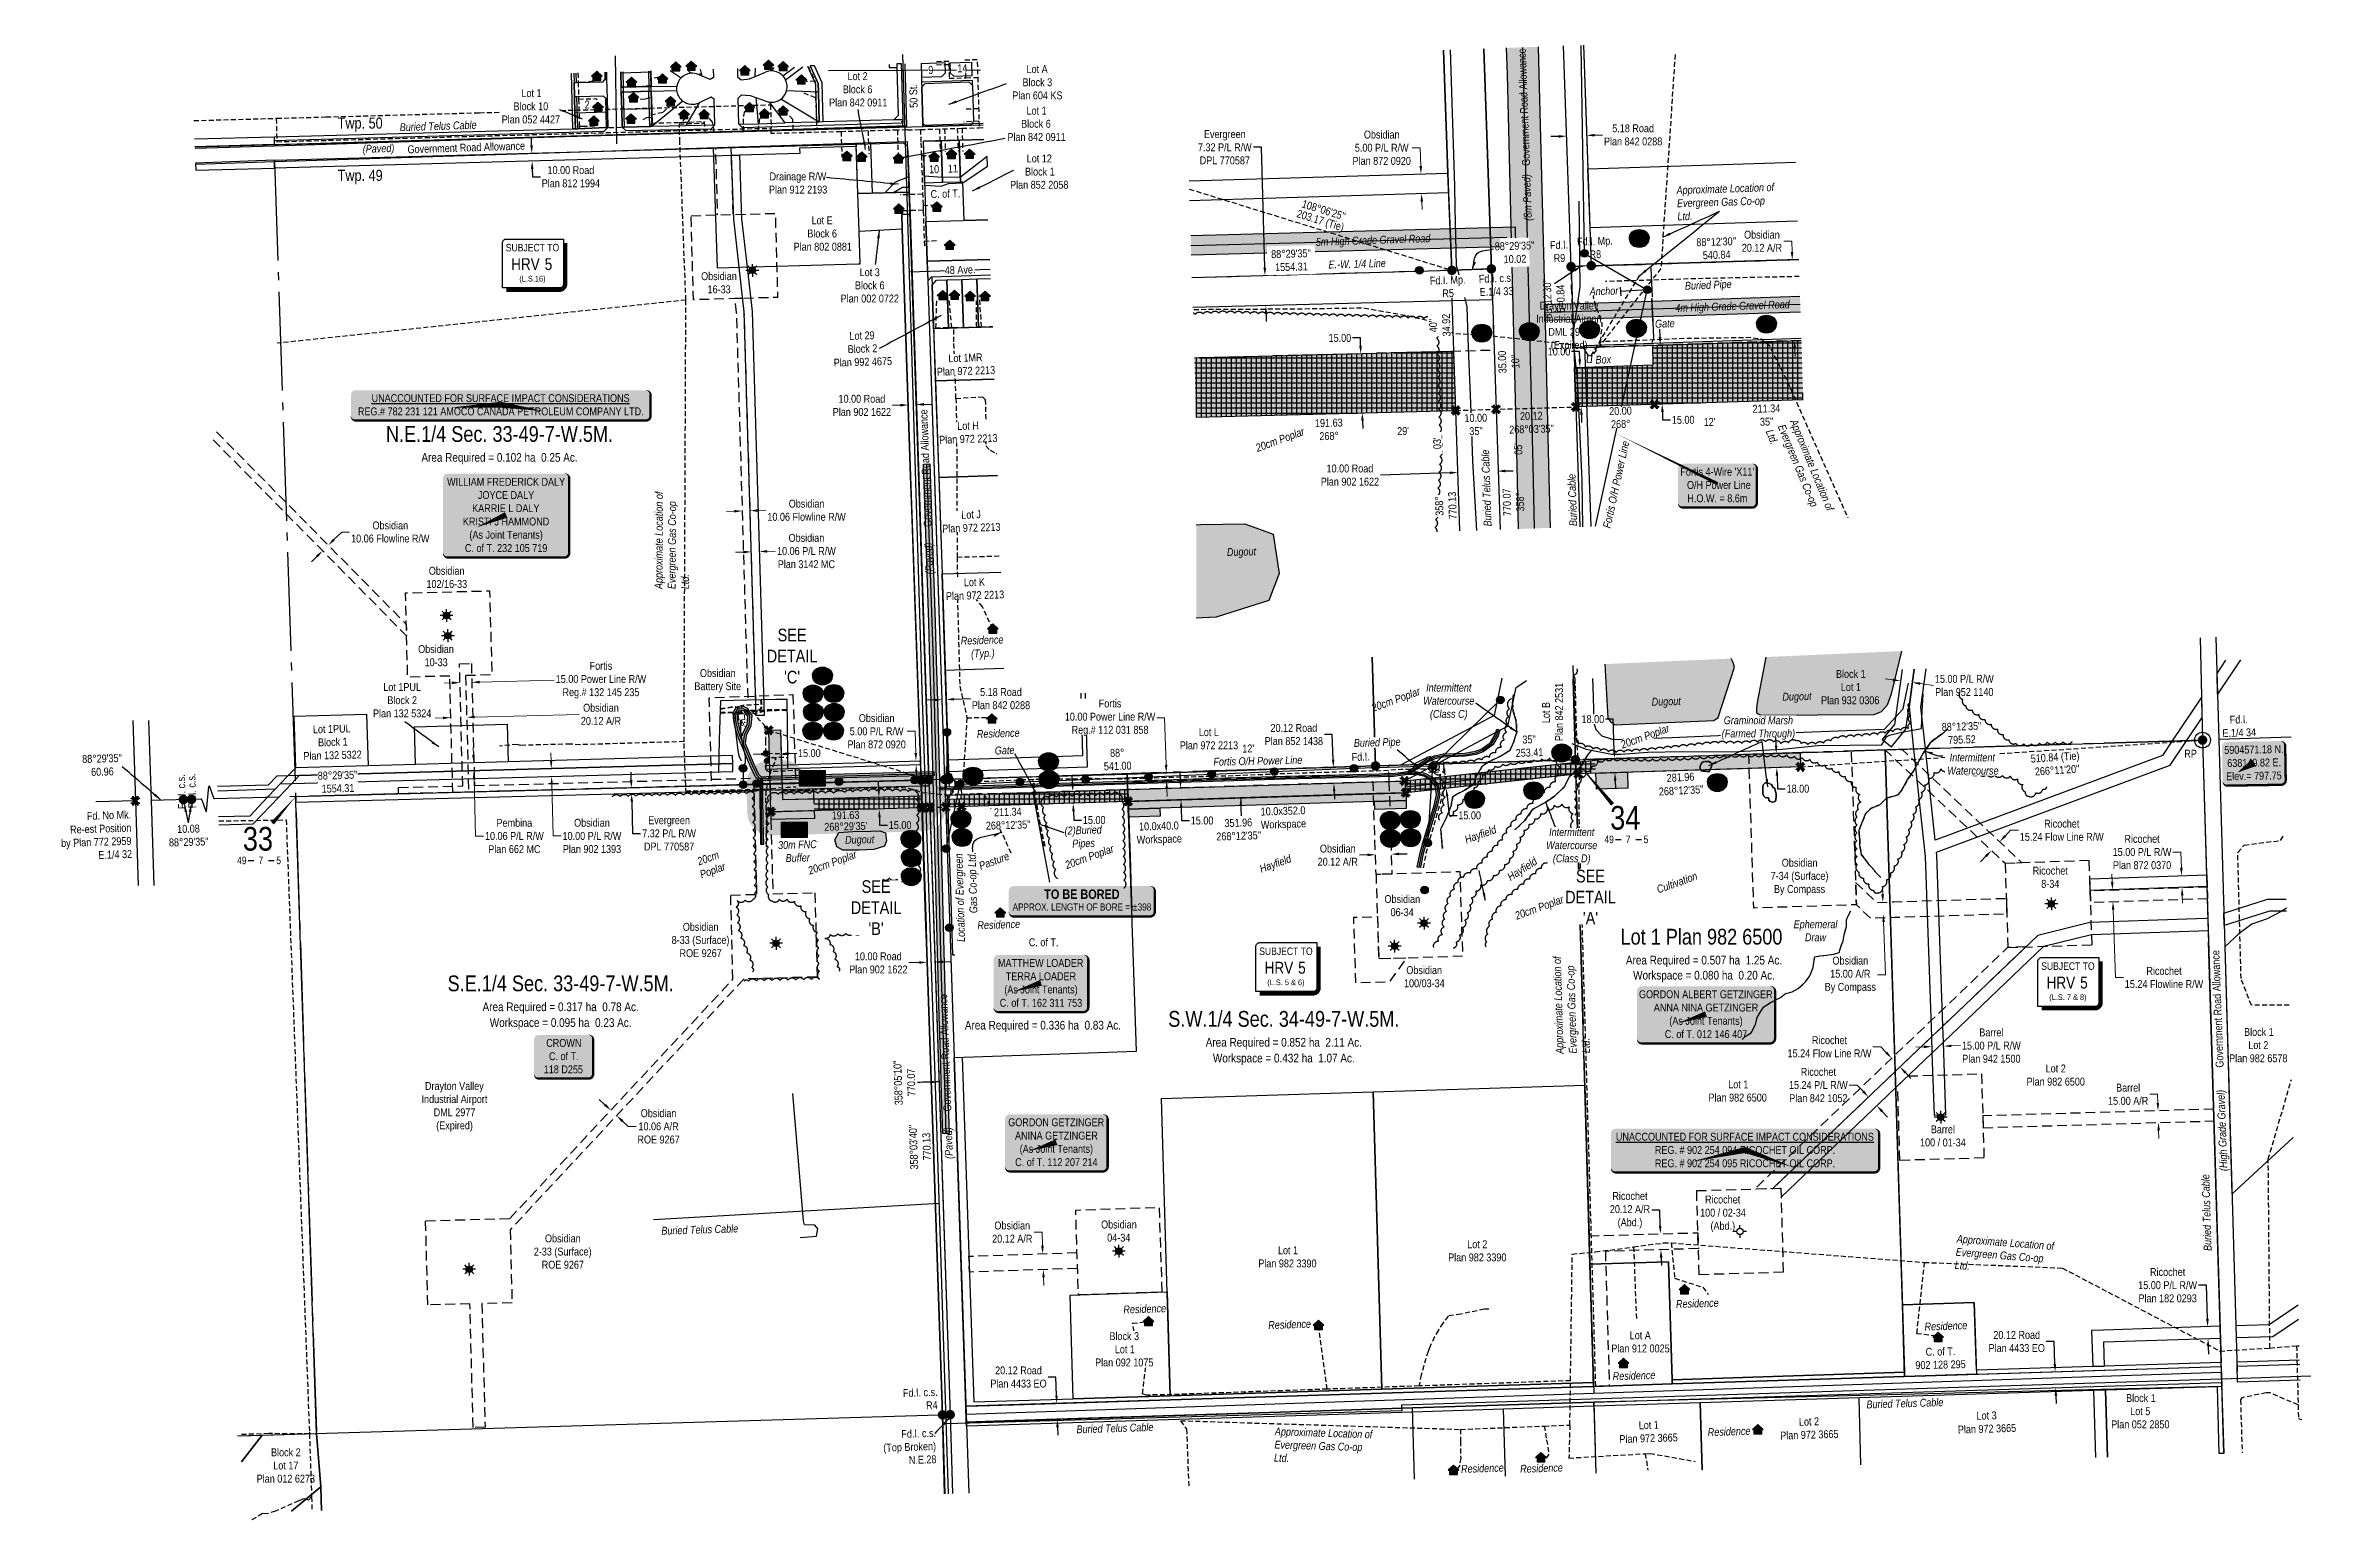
# Model space of a CAD drawing. Extents: x 633830 to 642643, y 5901646 to 5905452.
# Drawn here: x 635417 to 638287, y 5903582 to 5905452 of the extents above; entities that cross this region are included whole.
import ezdxf
from ezdxf.enums import TextEntityAlignment as Align

# ---------------------------------------------------------------- set-up
doc = ezdxf.new("R2010")
doc.units = 0
doc.header["$LTSCALE"] = 5
doc.header["$PDSIZE"] = 5
for name, pattern in [('0', [1, 1, 0]), ('foc-ACCESSROAD', [3.75, 2.5, -1.25]), ('foc-FLOWLINE', [3.75, 2.5, -1.25]), ('foc-QUARTERLINE', [33, 25, -3, 2, -3]), ('foc-TIELINE', [1.875, 1.25, -0.625]), ('foc-TOPO', [1, 0.2, -0.8]), ('foc-TOPO-ephemeral', [6.25, 3.125, -0.625, 0.625, -0.625, 0.625, -0.625]), ('foc-TRAV', [1.875, 1.25, -0.625]), ('POWERLINE5', [7.8, 2.4, -0.6, 0.6, -0.6, 0.6, -0.6, 2.4]), ('UG_PIPE', [1.875, 1.25, -0.625])]:
    doc.linetypes.add(name, pattern=pattern)
doc.layers.get('Defpoints').update_dxf_attribs({"color": 9})
for name, color, linetype in [('10', 1, 'Continuous'), ('35', 37, 'Continuous'), ('9', 3, 'Continuous'), ('AS-CABLE', 224, 'foc-CABLE'), ('AS-FENCE', 48, 'foc-FENCE'), ('AS-OWNER', 7, 'Continuous'), ('AS-PIPE-AG', 44, 'Continuous'), ('AS-PIPE-UG', 44, 'UG_PIPE'), ('AS-PIPE-UG-T', 44, 'Continuous'), ('AS-POWER', 104, 'foc-POWER'), ('AS-POWER-EXISTING', 72, 'POWERLINE5'), ('AS-POWER-T', 104, 'Continuous'), ('AS-RESIDENCE', 14, 'Continuous'), ('AS-ROADS', 254, 'Continuous'), ('AS-SYMBOL', 7, 'Continuous'), ('AS-TELUS', 224, 'foc-TEL'), ('C-AR', 13, 'foc-ACCESSROAD'), ('C-EZE', 13, 'foc-FLOWLINE'), ('C-RW', 13, 'Continuous'), ('C-SYMBOL', 7, 'Continuous'), ('C-WS', 13, 'foc-ACCESSROAD'), ('C-WS-S', 13, 'Continuous'), ('CG-NOTES', 7, 'Continuous'), ('CTW', 7, 'Continuous'), ('D-TXT', 6, 'Continuous'), ('DETAIL-T', 7, 'Continuous'), ('F-AR', 190, 'foc-ACCESSROAD'), ('F-EZE', 190, 'foc-FLOWLINE'), ('F-FLOWLINE', 190, 'foc-FLOWLINE'), ('F-RW', 190, 'Continuous'), ('F-WS', 190, 'foc-ACCESSROAD'), ('F-WS-S', 190, 'Continuous'), ('L-AREAREQUIRED', 7, 'Continuous'), ('L-AREAWORK', 5, 'Continuous'), ('L-BD', 7, 'Continuous'), ('L-MON', 1, 'Continuous'), ('L-MON-T', 1, 'Continuous'), ('L-QSEC', 8, 'foc-QUARTERLINE'), ('L-ROAD-T', 7, 'Continuous'), ('L-SEC', 7, 'Continuous'), ('L-SECLBL', 7, 'Continuous'), ('L-SECQ', 8, 'foc-QUARTERLINE'), ('L-TIE', 7, 'foc-TIELINE'), ('L-TITLEDB', 4, 'Continuous'), ('L-TITLEDB-T', 4, 'Continuous'), ('P-BUFFER-H 30m', 51, 'Continuous'), ('P-BUFFER-T', 40, 'Continuous'), ('P-CROSSINGS', 250, 'Continuous'), ('P-IOP1', 10, 'Continuous'), ('P-IOP1-H', 21, 'Continuous'), ('P-IOP2', 10, 'Continuous'), ('P-IOP2-H', 21, 'Continuous'), ('P-IOP3', 10, 'Continuous'), ('P-IOP3-H', 21, 'Continuous'), ('P-IOP4', 10, 'Continuous'), ('P-IOP4-H', 21, 'Continuous'), ('P-LTO', 14, 'Continuous'), ('P-PROPOSED', 10, 'Continuous'), ('P-PROPOSED-H', 21, 'Continuous'), ('P-TEMP-BLOCKS', 250, 'Continuous'), ('P-TEMP-BLUE-BORE-H', 131, 'Continuous'), ('P-TEMP-H', 41, 'Continuous'), ('P-TEMP-NO CUT-H', 104, 'Continuous'), ('P-TEMP_WORKSPACE', 46, 'Continuous'), ('P-TRAV', 4, 'foc-TRAV'), ('P-TXT', 4, 'Continuous'), ('P-WORKAREA', 113, 'Continuous'), ('P-WORKAREA-H', 111, 'Continuous'), ('R- CONC', 8, 'Continuous'), ('T-BUSH', 110, '0'), ('T-BUSH-T', 110, 'Continuous'), ('T-DRAW', 143, 'foc-TOPO-ephemeral'), ('T-GENERAL', 48, 'foc-TOPO'), ('T-WATER', 160, 'Continuous'), ('T-WATER-H', 133, 'Continuous'), ('T-WATER-T', 170, 'Continuous'), ('WATERCOURSE', 146, 'foc-TIELINE'), ('WETLAND', 143, 'Continuous')]:
    doc.layers.add(name, color=color, linetype=linetype)
for name, color, linetype, lineweight in [('C-AR-T', 13, 'Continuous', 9), ('C-RW-T', 13, 'Continuous', 9), ('C-WS-T', 13, 'Continuous', 9), ('F-AR-T', 190, 'Continuous', 9), ('F-EZE-T', 190, 'Continuous', 9), ('F-FLOWLINE-T', 190, 'Continuous', 9), ('F-RW-T', 190, 'Continuous', 9), ('F-WS-T', 190, 'Continuous', 9), ('T-TEXT', 48, 'Continuous', 18)]:
    doc.layers.add(name, color=color, linetype=linetype, lineweight=lineweight)
doc.styles.add('100L', font='ARIALN.TTF', dxfattribs={"height": 11})
doc.styles.add('175L', font='ARIALN.TTF', dxfattribs={"height": 20})
doc.styles.add('80', font='ARIALN.TTF', dxfattribs={"height": 10})
doc.styles.add('80CG', font='ARIALN.TTF', dxfattribs={"height": 10})
doc.styles.add('80L', font='ARIALN.TTF', dxfattribs={"height": 10})
doc.styles.add('80LS', font='ARIALNI.TTF', dxfattribs={"height": 10})
doc.styles.add('BOLD', font='ARIALNB.TTF')
doc.styles.add('Crossing', font='ARIALN.TTF', dxfattribs={"height": 10})
doc.styles.add('foc-LtypeFont', font='ARIALN.TTF', dxfattribs={"height": 7.35})
doc.styles.add('HRV', font='ARIALN.TTF', dxfattribs={"height": 3})
doc.styles.add('SIMPLEX', font='ARIALN.TTF')
doc.linetypes.add('foc-CABLE', pattern='A,2,-1,["C",foc-LtypeFont,S=0.2,R=0,X=-0.625,Y=-0.75],-1.24,8', length=12.24)
doc.linetypes.add('foc-FENCE', pattern='A,10,-1,["X",foc-LtypeFont,S=0.2,R=0,X=-0.625,Y=-0.75],-1.24', length=12.24)
doc.linetypes.add('foc-POWER', pattern='A,6,-1,["P",foc-LtypeFont,S=0.2,R=0,X=-0.625,Y=-0.75],-1.24,4', length=12.24)
doc.linetypes.add('foc-TEL', pattern='A,2,-1,["T",foc-LtypeFont,S=0.2,R=0,X=-0.425,Y=-0.75],-1.24,8', length=12.24)
doc.linetypes.add('foc-TOPO-flowdirection-NOLINE', pattern='A,0,[">",foc-LtypeFont,S=0.3,R=0,X=0,Y=-0.945],-20,[">",foc-LtypeFont,S=0.3,R=0,X=0,Y=-0.945],0', length=20)
doc.dimstyles.new('Compass 5 000', dxfattribs={"dimscale": 5, "dimtxt": 9, "dimasz": 2, "dimexe": 0.2, "dimexo": 0.0625, "dimgap": 0.5, "dimtad": 0, "dimtih": 1, "dimtoh": 1, "dimzin": 0, "dimdsep": 46, "dimtxsty": '80CG', "dimcen": 0.1, "dimse1": 1, "dimse2": 1, "dimclrd": 256, "dimclrt": 256, "dimaunit": 1, "dimadec": 4, "dimazin": 0, "dimtfac": 0.06, "dimtofl": 0, "dimtmove": 0, "dimatfit": 1, "dimfxl": 0.2, "dimtolj": 1, "dimtzin": 0, "dimlwd": -1, "dimarcsym": 0})
pattern_1 = [(90, (-271.11, -234.901), (-6.35, 1e-15), []), (180, (-271.11, -234.901), (-1e-15, -6.35), [])]

msp = doc.modelspace()

# ---------------------------------------------------------------- texts
at = {"layer": 'AS-PIPE-UG', "insert": (636731.465, 5904462.11), "char_height": 9.99711, "width": 62.63303, "attachment_point": 2, "rotation": 1.825684, "style": '80LS'}
msp.add_mtext('(2)Buried Pipes', dxfattribs=at)
at = {"layer": 'AS-PIPE-UG-T', "char_height": 9.99711, "attachment_point": 1, "style": '80L'}
for s, width, insert, rotation in [('{\\fArial Narrow|b0|i1|c0|p34;Approximate Location of Evergreen Gas Co-op Ltd.}', 132.7305, (637483.303, 5905273.058), 1.812137), ('{\\fArial Narrow|b0|i1|c0|p34;Approximate Location of Evergreen Gas Co-op Ltd.}', 132.7305, (637636.179, 5904978.799), 292.405882), ('{\\fArial Narrow|b0|i1|c0|p34;Approximate Location of Evergreen Gas Co-op Ltd.}', 132.7305, (636188.661, 5904762.623), 89.762755), ('\\pi0.48185;{\\fArial Narrow|b0|i1|c0|p34;Location of Evergreen \\P\\pi36.461;Gas Co-op Ltd.}', 111.88207, (636572.047, 5904314.776), 91.663651), ('{\\fArial Narrow|b0|i1|c0|p34;Approximate Location of Evergreen Gas Co-op Ltd.}', 132.7305, (637330.403, 5904173.371), 91.663651), ('{\\fArial Narrow|b0|i1|c0|p34;Approximate Location of Evergreen Gas Co-op Ltd.}', 132.7305, (637838.938, 5903944.353), 355.595982), ('{\\fArial Narrow|b0|i1|c0|p34;Approximate Location of Evergreen Gas Co-op Ltd.}', 132.7305, (636974.696, 5903700.165), 358.225466)]:
    msp.add_mtext_dynamic_manual_height_columns(s, width=width, gutter_width=50.014, heights=[0], dxfattribs=dict(at, insert=insert, rotation=rotation))
at = {"layer": 'AS-PIPE-UG-T', "insert": (637523.657, 5905146.482), "char_height": 9.99711, "attachment_point": 5, "rotation": 2.290266, "style": '80CG'}
msp.add_mtext('\\A1;{\\fArial Narrow|b0|i1|c0|p34;Buried Pipe}', dxfattribs=at)
at = {"layer": 'AS-POWER', "char_height": 9.99711, "attachment_point": 1, "style": '80L'}
for insert, rotation in [((637389.859, 5904841.139), 77.677717), ((636896.543, 5904548.611), 1.27998)]:
    msp.add_mtext_dynamic_manual_height_columns('{\\fArial Narrow|b0|i1|c0|p34;Fortis O/H Power Line}', width=112.53366, gutter_width=50.014, heights=[0], dxfattribs=dict(at, insert=insert, rotation=rotation))
at = {"layer": 'AS-RESIDENCE', "char_height": 9.99711, "attachment_point": 1, "rotation": 1.822526, "style": '80L'}
for s, width, insert in [('\\pi0.081311;{\\fArial Narrow|b0|i1|c0|p34;Residence\\P\\pi12.581;(Typ.)}', 53.43506, (636576.293, 5904702.033)), ('{\\fArial Narrow|b0|i1|c0|p34;Residence}', 53.94038, (636596.793, 5904583.84)), ('{\\fArial Narrow|b0|i1|c0|p34;Residence}', 53.94038, (636597.473, 5904341.477)), ('{\\fArial Narrow|b0|i1|c0|p34;Residence}', 53.94038, (636782.399, 5903854.502)), ('{\\fArial Narrow|b0|i1|c0|p34;Residence}', 53.94038, (637482.531, 5903861.507)), ('{\\fArial Narrow|b0|i1|c0|p34;Residence}', 53.94038, (636965.974, 5903834.842)), ('{\\fArial Narrow|b0|i1|c0|p34;Residence}', 53.94038, (637797.5, 5903832.93)), ('{\\fArial Narrow|b0|i1|c0|p34;Residence}', 53.94038, (637402.34, 5903769.995)), ('{\\fArial Narrow|b0|i1|c0|p34;Residence}', 53.94038, (637522.751, 5903699.127)), ('{\\fArial Narrow|b0|i1|c0|p34;Residence}', 53.94038, (637210.227, 5903652.501)), ('{\\fArial Narrow|b0|i1|c0|p34;Residence}', 53.94038, (637285.098, 5903652.619))]:
    msp.add_mtext_dynamic_manual_height_columns(s, width=width, gutter_width=50.014, heights=[0], dxfattribs=dict(at, insert=insert))
at = {"layer": 'AS-TELUS', "char_height": 9.99711, "attachment_point": 1, "style": '80L'}
for s, insert, rotation in [('{\\fArial Narrow|b0|i1|c0|p34;Buried Telus Cable}', (635865.6, 5905352.849), 1.822526), ('{\\fArial Narrow|b0|i1|c0|p34;Buried Telus Cable}', (637239.085, 5904841.851), 91.91335), ('{\\fArial Narrow|b0|i1|c0|p34;Buried Cable}', (637347.532, 5904842.176), 91.91335), ('{\\fArial Narrow|b0|i1|c0|p34;Buried Telus Cable}', (638151.414, 5903923.573), 91.822526), ('{\\fArial Narrow|b0|i1|c0|p34;Buried Telus Cable}', (636197.065, 5903954.292), 1.822526), ('{\\fArial Narrow|b0|i1|c0|p34;Buried Telus Cable}', (637723.881, 5903734.156), 1.822526), ('{\\fArial Narrow|b0|i1|c0|p34;Buried Telus Cable}', (636723.062, 5903702.633), 1.822526)]:
    msp.add_mtext_dynamic_manual_height_columns(s, width=132.7305, gutter_width=50.014, heights=[0], dxfattribs=dict(at, insert=insert, rotation=rotation))
at = {"layer": 'C-SYMBOL', "color": 3, "style": '175L'}
for s, p in [('N.E.1/4 Sec. 33-49-7-W.5M.', (635992.172, 5904943.149)), ('Lot 1 Plan 982 6500 ', (637518.228, 5904306.025)), ('S.E.1/4 Sec. 33-49-7-W.5M.', (636069.642, 5904246.883)), ('S.W.1/4 Sec. 34-49-7-W.5M.', (636985.868, 5904201.913))]:
    msp.add_text(s, height=19.99421, dxfattribs=at).set_placement(p, align=Align.BOTTOM_CENTER)
at = {"layer": 'C-WS', "insert": (637600.619, 5904420.795), "char_height": 9.99711, "attachment_point": 1, "style": '80L'}
msp.add_mtext_dynamic_manual_height_columns('\\pi16.129;Obsidian\\P\\pi2.0502;7-34 (Surface)\\P\\pi6.2236;By Compass', width=76.07816, gutter_width=50.014, heights=[0], dxfattribs=at)
at = {"layer": 'C-WS-T', "char_height": 9.99711, "attachment_point": 1, "style": '80L'}
for s, width, insert in [('\\pi-9.6908;Obsidian\\P\\pi-1.5384;16-33', 24.43919, (636257.297, 5905164.08)), ('\\pi-9.6908;Obsidian\\P\\pi-12.685;102/16-33', 24.43919, (635912.282, 5904790.704)), ('\\pi-9.6908;Obsidian\\P\\pi-1.5384;10-33', 24.43919, (635898.822, 5904691.538)), ('\\pi7.5018;Obsidian\\P\\pi0.48129;Battery Site', 58.82442, (636238.565, 5904661.131)), ('\\pi-9.6908;Obsidian\\P\\pi-1.9134;06-34', 24.43919, (637123.034, 5904374.77)), ('\\pi23.965;Obsidian\\P\\pi9.852;8-33 (Surface)\\P\\pi19.849;ROE 9267', 91.75002, (636200.401, 5904339.505)), ('\\pi-9.6908;Obsidian\\P\\pi-12.674;100/03-34', 24.43919, (637150.765, 5904284.673)), ('\\pi0.34625;Obsidian\\P\\pi8.1237;04-34', 44.51337, (636754.008, 5903962.315)), ('\\pi23.965;Obsidian\\P\\pi9.7838;2-33 (Surface)\\P\\pi19.849;ROE 9267', 91.75002, (636025.833, 5903944.68))]:
    msp.add_mtext_dynamic_manual_height_columns(s, width=width, gutter_width=50.014, heights=[0], dxfattribs=dict(at, insert=insert))
at = {"layer": 'D-TXT', "color": 3, "char_height": 13.9959, "attachment_point": 1, "style": '80L'}
for s, width, insert in [('Twp. 50', 56.41417, (635787.117, 5905360.127)), ('Twp. 49', 56.48104, (635787.117, 5905293.891))]:
    msp.add_mtext_dynamic_manual_height_columns(s, width=width, gutter_width=47.514, heights=[0], dxfattribs=dict(at, insert=insert))
at = {"layer": 'DETAIL-T', "color": 3, "insert": (636362.866, 5904677.568), "char_height": 16, "width": 63.63613, "attachment_point": 5, "style": '80CG'}
msp.add_mtext("SEE\\PDETAIL\\P'C'", dxfattribs=at)
at = {"layer": 'F-WS-T', "char_height": 9.99711, "attachment_point": 1, "style": '80L'}
for s, width, insert in [('\\pi0.50274;Ricochet\\P\\pi11.359;8-34', 44.61496, (637934.118, 5904410.713)), ('\\pi14.326;Barrel\\P\\pi0.68037;100 / 01-34', 57.51774, (637791.233, 5904082.939)), ('\\pi6.9541;Ricochet\\P\\pi0.68037;100 / 02-34\\P\\pi13.859;(Abd.)', 57.51774, (637512.592, 5903993.964))]:
    msp.add_mtext_dynamic_manual_height_columns(s, width=width, gutter_width=50.014, heights=[0], dxfattribs=dict(at, insert=insert))
at = {"layer": 'L-AREAREQUIRED', "color": 5, "style": '100L'}
for s, p in [('Area Required = 0.102 ha  0.25 Ac.', (635992.172, 5904920.655)), ('Area Required = 0.507 ha  1.25 Ac.', (637518.228, 5904283.532)), ('Workspace = 0.080 ha  0.20 Ac.', (637518.228, 5904264.425)), ('Area Required = 0.317 ha  0.78 Ac.', (636069.642, 5904224.389)), ('Area Required = 0.336 ha  0.83 Ac.', (636680.679, 5904201.088)), ('Area Required = 0.852 ha  2.11 Ac.', (636985.868, 5904179.419))]:
    msp.add_text(s, height=10.99682, dxfattribs=at).set_placement(p, align=Align.BOTTOM_CENTER)
at = {"layer": 'L-AREAWORK', "color": 5, "style": '100L'}
for s, p in [('Workspace = 0.095 ha  0.23 Ac.', (636069.642, 5904204.395)), ('Workspace = 0.432 ha  1.07 Ac.', (636985.868, 5904159.425))]:
    msp.add_text(s, height=10.99682, dxfattribs=at).set_placement(p, align=Align.BOTTOM_CENTER)
at = {"layer": 'L-BD', "style": '80L'}
for s, height, rotation, p in [("108°06'25''", 9.99711, 342.8113, (637036.352, 5905242.969)), ('203.17 (Tie)', 9.99711, 342.8113, (637031.92, 5905228.643)), ('191.63', 9.9971, 1.4783, (636430.563, 5904476.089)), ("268°29'35'", 9.9971, 1.4783, (636430.931, 5904461.848))]:
    msp.add_text(s, height=height, rotation=rotation, dxfattribs=at).set_placement(p, align=Align.MIDDLE)
at = {"layer": 'L-BD', "color": 4, "style": '80L'}
msp.add_text("29'", height=9.9971, rotation=1.4783, dxfattribs=at).set_placement((637136.981, 5904962.879), align=Align.MIDDLE)
at = {"layer": 'L-BD', "color": 2, "attachment_point": 2, "style": '80L'}
for s, insert, char_height, width, rotation in [("88°12'30'' 540.84", (637533.54, 5905207.802), 9.99711, 34.56475, 1.7914), ("88°12'30'' 540.84", (637314.958, 5905130.096), 9.99711, 34.56475, 91.7914), ('88° 541.00', (636774.699, 5904560.1), 9.9971, 34.56475, 1.7914), ("12'", (636940.593, 5904565.55), 9.9971, 50.68237, 1.7914), ("35'' 253.41", (637296.498, 5904577.052), 9.99711, 34.56475, 1.7914)]:
    msp.add_mtext(s, dxfattribs=dict(at, insert=insert, char_height=char_height, width=width, rotation=rotation))
at = {"layer": 'L-BD', "attachment_point": 2, "style": '80L'}
for s, insert, char_height, width, rotation in [("35.00\\P10''", (637257.581, 5905050.119), 9.9971, 25.9731, 91.9134), ("\\P05'", (637261.279, 5904939.41), 9.9971, 25.9731, 91.9134), ('770.07\\P358°', (637263.518, 5904872.394), 9.9971, 25.9731, 91.9134), ("281.96\\P268°12'35''", (637488.188, 5904529.052), 9.99711, 57.22624, 3.101), ("510.84 (Tie)\\P 266°11'20''", (637962.642, 5904554.644), 9.99711, 64.36513, 3.813298), ("358°05'10''\\P770.07", (636492.133, 5904136.656), 9.99711, 25.9731, 91.9134), ("358°03'40''\\P770.13", (636511.718, 5904055.22), 9.99711, 25.952, 91.9382)]:
    msp.add_mtext(s, dxfattribs=dict(at, insert=insert, char_height=char_height, width=width, rotation=rotation))
at = {"layer": 'L-BD', "color": 4, "char_height": 9.99711, "width": 35.28249, "attachment_point": 2, "rotation": 1.4783, "style": '80L'}
for s, insert in [("211.34 35''", (637597.122, 5904996.398)), ('191.63 268°', (637042.709, 5904978.227)), ("20.12 268°03'35''", (637299.261, 5904987.008))]:
    msp.add_mtext(s, dxfattribs=dict(at, insert=insert))
at = {"layer": 'L-BD', "color": 4, "insert": (637525.167, 5904979.343), "char_height": 9.9971, "attachment_point": 2, "rotation": 1.4783, "style": '80L'}
msp.add_mtext("12'", dxfattribs=at)
at = {"layer": 'L-MON-T', "char_height": 9.9971, "attachment_point": 5, "rotation": 1.912697, "style": '80CG'}
for s, insert, width in [('\\A1;Fd.I.\\PR9', (637334.842, 5905190.314), 22.03769), ('\\A1;Fd.I.\\PE.1/4 34', (638196.024, 5904588.906), 42.20238)]:
    msp.add_mtext(s, dxfattribs=dict(at, insert=insert, width=width))
at = {"layer": 'L-MON-T', "char_height": 9.99711, "attachment_point": 5, "style": '80CG'}
for s, insert, rotation in [('\\A1;Fd.I. Mp.\\PR8', (637380.262, 5905195.089), 1.912697), ('\\A1;Fd.I. c.s.\\PE.1/4 33', (637255.132, 5905147.987), 1.912697), ('\\A1;Fd.I. c.s.', (635589.322, 5904505.776), 91.912697), ('\\A1;Fd.I. c.s.', (635602.473, 5904506.756), 91.912697)]:
    msp.add_mtext(s, dxfattribs=dict(at, insert=insert, rotation=rotation))
at = {"layer": 'L-ROAD-T', "style": '80L'}
for rotation, p in [(92.130574, (637290.067, 5905373.282)), (1.81335, (635950.074, 5905322.134)), (92.130574, (636532.005, 5904915.799)), (92.130574, (638168.809, 5904230.508)), (92.130574, (636556.9, 5904174.923))]:
    msp.add_text('Government Road Allowance', height=9.99711, rotation=rotation, dxfattribs=at).set_placement(p, align=Align.MIDDLE_CENTER)
at = {"layer": 'L-SECQ', "insert": (637078.651, 5905179.769), "char_height": 9.99711, "width": 72.38464, "attachment_point": 2, "rotation": 1.598382, "style": '80LS'}
msp.add_mtext('E.-W. 1/4 Line', dxfattribs=at)
at = {"layer": 'L-TITLEDB-T', "char_height": 9.99711, "attachment_point": 1, "style": '80L', "bg_fill": 3, "box_fill_scale": 1, "bg_fill_color": 256, "bg_fill_transparency": 0}
for s, insert in [('\\pi23.758;Lot A\\P\\pi18.65;Block 3\\P\\pi5.6358;Plan 604 KS', (636636.152, 5905426.513)), ('\\pi21.525;Lot 12\\P\\pi19.438;Block 1\\P\\pi0.49745;Plan 852 2058', (636638.566, 5905313.256))]:
    msp.add_mtext_dynamic_manual_height_columns(s, width=73.47051, gutter_width=50.014, heights=[0], dxfattribs=dict(at, insert=insert))
at = {"layer": 'L-TITLEDB-T', "char_height": 9.99711, "attachment_point": 1, "style": '80L'}
for s, width, insert, rotation in [('\\pi1.9266;C. of T.', 39.87962, (636536.258, 5905267.947), 1.807333), ('\\pi21.48;Lot 29\\P\\pi18.681;Block 2\\P\\pi0.47699;Plan 992 4675', 73.47051, (636413.915, 5905087.66), 1.807333), ('\\pi24.072;Lot B\\P\\pi1.2987;Plan 842 2531', 73.47051, (637312.942, 5904568.592), 90), ('\\pi18.722;C. of T.\\P\\pi5.3562;902 128 295', 73.47051, (637780.214, 5903800.516), 1.269127), ('\\pi25.466;Lot 1\\P\\pi0.47699;Plan 972 3665', 73.47051, (637409.889, 5903706.957), 1.774933), ('\\pi24.709;Lot 2\\P\\pi0.47699;Plan 972 3665', 73.47051, (637613.611, 5903711.388), 1.774933), ('\\pi24.679;Lot 3\\P\\pi0.47699;Plan 972 3665', 73.47051, (637838.662, 5903718.965), 1.774933)]:
    msp.add_mtext_dynamic_manual_height_columns(s, width=width, gutter_width=50.014, heights=[0], dxfattribs=dict(at, insert=insert, rotation=rotation))
for s, width, insert in [('\\pi24.079;Lot E\\P\\pi18.65;Block 6\\P\\pi1.2987;Plan 802 0881', 73.47051, (636363.492, 5905234.796)), ('\\pi24.679;Lot 3\\P\\pi18.65;Block 6\\P\\pi0.54178;Plan 002 0722', 73.47051, (636423.808, 5905169.113)), ('\\pi19.438;Block 1\\P\\pi25.466;Lot 1\\P\\pi0.51109;Plan 932 0306', 73.47051, (637666.02, 5904660.014)), ('\\pi13.453;Lot 1PUL\\P\\pi18.65;Block 2\\P\\pi0.48983;Plan 132 5324', 73.40753, (635831.444, 5904643.411)), ('\\pi18.722;C. of T.', 73.47051, (636644.06, 5904320)), ('\\pi19.438;Block 1\\P\\pi24.709;Lot 2\\P\\pi0.49745;Plan 982 6578', 73.47051, (638183.046, 5904206.309)), ('\\pi24.709;Lot 2\\P\\pi0.52132;Plan 982 6500', 73.47051, (637926.374, 5904160.048)), ('\\pi18.248;Drayton Valley \\P\\pi13.89;Industrial Airport\\P\\pi29.288;DML 2977\\P\\pi32.469;(Expired)', 110.00753, (635879.505, 5904137.872)), ('\\pi25.466;Lot 1\\P\\pi0.52132;Plan 982 6500', 73.47051, (637523.383, 5904139.838)), ('\\pi25.466;Lot 1\\P\\pi0.52132;Plan 982 3390', 73.47051, (636952.956, 5903929.625)), ('\\pi24.709;Lot 2\\P\\pi0.52132;Plan 982 3390', 73.47051, (637193.514, 5903937.277)), ('\\pi23.758;Lot A\\P\\pi0.47699;Plan 912 0025', 73.47051, (637400.306, 5903821.888)), ('\\pi19.438;Block 1\\P\\pi24.645;Lot 5\\P\\pi0.52132;Plan 052 2850', 73.47051, (638033.561, 5903742.393)), ('\\pi18.681;Block 2\\P\\pi21.494;Lot 17\\P\\pi0.51109;Plan 012 6273', 73.47051, (635684.023, 5903673.576))]:
    msp.add_mtext_dynamic_manual_height_columns(s, width=width, gutter_width=50.014, heights=[0], dxfattribs=dict(at, insert=insert))
at = {"layer": 'P-BUFFER-T', "insert": (636369.44, 5904443.726), "char_height": 9.99711, "width": 60.9134, "attachment_point": 2, "rotation": 1.507201, "style": '80LS'}
msp.add_mtext('30m FNC Buffer', dxfattribs=at)
at = {"layer": 'P-TEMP_WORKSPACE', "char_height": 9.99711, "width": 62.63303, "attachment_point": 2, "rotation": 1.825684, "style": '80LS'}
for s, insert in [('{\\fArial Narrow|b0|i0|c0|p34;10.0x352.0\\PWorkspace}', (636984.697, 5904486.419)), ('{\\fArial Narrow|b0|i0|c0|p34;10.0x40.0\\PWorkspace}', (636827.405, 5904467.285))]:
    msp.add_mtext(s, dxfattribs=dict(at, insert=insert))
at = {"layer": 'T-BUSH-T', "attachment_point": 2, "rotation": 20, "style": '80LS'}
for s, insert, char_height, width in [('20cm Poplar', (636979.32, 5904956.695), 9.99711, 60.9134), ('20cm \\PPoplar', (636254.753, 5904426.475), 9.9971, 304.567), ('20cm Poplar', (636737.807, 5904428.098), 9.99711, 60.9134)]:
    msp.add_mtext(s, dxfattribs=dict(at, insert=insert, char_height=char_height, width=width))
at = {"layer": 'T-TEXT', "style": '80LS'}
for s, height, rotation, p in [('(Paved)', 9.9971, 1.81335, (635838.888, 5905320.957)), ('(8m Paved)', 9.9971, 92.130574, (637294.136, 5905258.812)), ('Hayfield', 9.9971, 20, (637235.004, 5904451.552)), ('Pasture', 9.9971, 20, (636618.741, 5904418.079)), ('Hayfield', 9.9971, 20, (636975.142, 5904414.639)), ('Hayfield', 9.9971, 32.636611, (637287.896, 5904407.835)), ('Cultivation', 10, 20, (637483.972, 5904390.683)), ('(High Grade Gravel)', 9.99711, 92.130574, (638174.539, 5904076.471)), ('(Paved)', 9.9971, 92.130574, (636560.968, 5904060.453))]:
    msp.add_text(s, height=height, rotation=rotation, dxfattribs=at).set_placement(p, align=Align.MIDDLE_CENTER)
at = {"layer": 'T-TEXT', "char_height": 9.99711, "attachment_point": 5, "rotation": 1.913292, "style": '80CG'}
for s, insert in [('\\A1;{\\fArial Narrow|b0|i1|c0|p34;Gate}', (637468.632, 5905099.066)), ('\\A1;{\\fArial Narrow|b0|i1|c0|p34;4m High Grade Gravel Road}', (637554.412, 5905119.671)), ('\\A1;{\\fArial Narrow|b0|i1|c0|p34;Box}', (637390.643, 5905053.438)), ('\\A1;{\\fArial Narrow|b0|i1|c0|p34;Gate}', (636632.12, 5904558.195))]:
    msp.add_mtext(s, dxfattribs=dict(at, insert=insert))
at = {"layer": 'T-WATER', "char_height": 9.99711, "attachment_point": 1, "rotation": 1.478252, "style": '80L'}
for insert in [(636913.261, 5904814.421), (637451.367, 5904624.695), (637617.075, 5904631.028), (636429.545, 5904449.672)]:
    msp.add_mtext_dynamic_manual_height_columns('\\pi0.33702;{\\fArial Narrow|b0|i1|c0|p34;Dugout}', width=37.49148, gutter_width=50.014, heights=[0], dxfattribs=dict(at, insert=insert))
at = {"layer": 'T-WATER-T', "insert": (637631.461, 5904342.804), "char_height": 9.99711, "attachment_point": 1, "style": '80L'}
msp.add_mtext_dynamic_manual_height_columns('\\pi0.34237;{\\fArial Narrow|b0|i1|c0|p34;Ephemeral\\P\\pi14.605;Draw}', width=55.99615, gutter_width=50.014, heights=[0], dxfattribs=at)

# ---------------------------------------------------------------- blocks, each defined once
blk = doc.blocks.new('L-SECLBL')
at = {"layer": '9', "color": 7}
for p, q in [((-5.1, -27.8), (-12.3, -27.8)), ((20.7, -27.8), (13.5, -27.8))]:
    blk.add_line(p, q, dxfattribs=at)
at = {"layer": '10', "color": 2, "style": 'SIMPLEX'}
blk.add_attdef('SEC', text='', height=30, dxfattribs=at).set_placement((0, 0), align=Align.MIDDLE)
at = {"layer": '10', "color": 5, "style": '80L'}
blk.add_attdef('TWP', text='', height=9.5, dxfattribs=at).set_placement((-14.4, -27.4), align=Align.MIDDLE_RIGHT)
blk.add_attdef('RGE', text='', height=9.5, dxfattribs=at).set_placement((3.6, -27.4), align=Align.MIDDLE_CENTER)
blk.add_attdef('MER', text='', height=9.5, dxfattribs=at).set_placement((23.2, -27.4), align=Align.MIDDLE_LEFT)
blk = doc.blocks.new('*U26')
h = blk.add_hatch(color=255)
edge = h.paths.add_edge_path()
edge.add_line((-31.5, -28.5), (31.5, -28.5))
edge.add_arc((31.5, -22.5), 6, 270, 360)
edge.add_line((37.5, -22.5), (37.5, 21))
edge.add_arc((31.5, 21), 6, 0, 90)
edge.add_line((31.5, 27), (-31.5, 27))
edge.add_arc((-31.5, 21), 6, 90, 180)
edge.add_line((-37.5, 21), (-37.5, -22.5))
edge.add_arc((-31.5, -22.5), 6, 180, 270)
at = {"color": 14, "flags": 128}
blk.add_lwpolyline([(-31.5, -28.5, 3, 3, 0), (31.5, -28.5, 3, 3, 0.414214), (37.5, -22.5, 3, 3, 0), (37.5, 21, 3, 0, 0.414214), (31.5, 27, 0, 0, 0), (-31.5, 27, 0, 0, 0.414214), (-37.5, 21, 0, 0, 0), (-37.5, -22.5, 0, 3, 0.414214)], format="xyseb", close=True, dxfattribs=at)
at = {"color": 14, "style": '80'}
blk.add_attdef('ENTER_TEXT_001', (-26.8, -4.9), '', height=10, dxfattribs=at)
blk = doc.blocks.new('*D27')
at = {"layer": 'Defpoints', "color": 0, "transparency": 16777216}
for p in [(636159.5, 5904503.1), (636226, 5904512.2), (636226.2, 5904504.8)]:
    blk.add_point(p, dxfattribs=at)
at = {"layer": 'F-RW', "transparency": 16777216}
for p, q in [((636159, 5904520.4), (636158.8, 5904530.4)), ((636159.7, 5904493.1), (636160.8, 5904452.9)), ((636160.8, 5904452.9), (636170.8, 5904452.9))]:
    blk.add_line(p, q, dxfattribs=at)
for points in [[(636160.7, 5904520.5), (636157.4, 5904520.4), (636159.3, 5904510.4)], [(636161.4, 5904493.1), (636158.1, 5904493.1), (636159.5, 5904503.1)]]:
    blk.add_solid(points, dxfattribs=at)
at = {"layer": 'F-RW', "transparency": 16777216, "insert": (636207, 5904452.9), "char_height": 10, "attachment_point": 5, "style": '80CG'}
blk.add_mtext('\\A1;Evergreen\\P7.32 P/L R/W\\PDPL 770587', dxfattribs=at)
blk = doc.blocks.new('*D28')
at = {"layer": 'C-AR-T', "transparency": 16777216}
for p, q in [((636125.8, 5904108.9), (636118.5, 5904115.8)), ((636147.8, 5904088.4), (636155.2, 5904081.6)), ((636155.2, 5904081.6), (636165.2, 5904081.6))]:
    blk.add_line(p, q, dxfattribs=at)
for points in [[(636127, 5904110.2), (636124.7, 5904107.7), (636133.2, 5904102.1)], [(636149, 5904089.7), (636146.7, 5904087.2), (636140.5, 5904095.3)]]:
    blk.add_solid(points, dxfattribs=at)
at = {"layer": 'Defpoints', "color": 0, "transparency": 16777216}
for p in [(636129.3, 5904098), (636136.7, 5904091.1), (636140.5, 5904095.3)]:
    blk.add_point(p, dxfattribs=at)
at = {"layer": 'C-AR-T', "transparency": 16777216, "insert": (636193.7, 5904081.6), "char_height": 10, "attachment_point": 5, "style": '80CG'}
blk.add_mtext('\\A1;Obsidian\\P10.06 A/R\\PROE 9267', dxfattribs=at)
blk = doc.blocks.new('*D29')
at = {"layer": 'Defpoints', "color": 0, "transparency": 16777216}
for p in [(636529.1, 5904430.8), (636539.1, 5904431.2), (636533.8, 5904289.6)]:
    blk.add_point(p, dxfattribs=at)
at = {"layer": 'L-TITLEDB-T', "transparency": 16777216}
for p, q in [((636523.8, 5904289.2), (636510.8, 5904288.8)), ((636553.8, 5904290.3), (636563.8, 5904290.6))]:
    blk.add_line(p, q, dxfattribs=at)
for points in [[(636523.8, 5904290.9), (636523.9, 5904287.6), (636533.8, 5904289.6)], [(636553.8, 5904291.9), (636553.9, 5904288.6), (636543.8, 5904289.9)]]:
    blk.add_solid(points, dxfattribs=at)
at = {"layer": 'L-TITLEDB-T', "transparency": 16777216, "insert": (636472.1, 5904288.8), "char_height": 10, "attachment_point": 5, "style": '80CG'}
blk.add_mtext('\\A1;10.00 Road\\PPlan 902 1622', dxfattribs=at)
blk = doc.blocks.new('*U30')
h = blk.add_hatch(color=59)
edge = h.paths.add_edge_path()
edge.add_line((-74, -54), (74, -54))
edge.add_arc((74, -48), 6, 270, 360)
edge.add_line((80, -48), (80, 46.5))
edge.add_arc((74, 46.5), 6, 0, 90)
edge.add_line((74, 52.5), (-74, 52.5))
edge.add_arc((-74, 46.5), 6, 90, 180)
edge.add_line((-80, 46.5), (-80, -48))
edge.add_arc((-74, -48), 6, 180, 270)
at = {"color": 1, "flags": 128}
blk.add_lwpolyline([(-74, -54, 3, 3, 0), (74, -54, 3, 3, 0.414214), (80, -48, 3, 3, 0), (80, 46.5, 3, 0, 0.414214), (74, 52.5, 0, 0, 0), (-74, 52.5, 0, 0, 0.414214), (-80, 46.5, 0, 0, 0), (-80, -48, 0, 3, 0.414214)], format="xyseb", close=True, dxfattribs=at)
blk.add_lwpolyline([(-37.6, -15.8, 0, 7.5, 0), (0, 0, 0, 0, 0)], format="xyseb", dxfattribs=at)
at = {"color": 1, "style": '80'}
blk.add_attdef('ENTER_TEXT_001', (-36, -5), '', height=10, dxfattribs=at)
blk = doc.blocks.new('*U31')
h = blk.add_hatch(color=59)
edge = h.paths.add_edge_path()
edge.add_line((-54, -37), (54, -37))
edge.add_arc((54, -31), 6, 270, 360)
edge.add_line((60, -31), (60, 29.5))
edge.add_arc((54, 29.5), 6, 0, 90)
edge.add_line((54, 35.5), (-54, 35.5))
edge.add_arc((-54, 29.5), 6, 90, 180)
edge.add_line((-60, 29.5), (-60, -31))
edge.add_arc((-54, -31), 6, 180, 270)
at = {"color": 1, "flags": 128}
blk.add_lwpolyline([(-54, -37, 3, 3, 0), (54, -37, 3, 3, 0.414214), (60, -31, 3, 3, 0), (60, 29.5, 3, 0, 0.414214), (54, 35.5, 0, 0, 0), (-54, 35.5, 0, 0, 0.414214), (-60, 29.5, 0, 0, 0), (-60, -31, 0, 3, 0.414214)], format="xyseb", close=True, dxfattribs=at)
blk.add_lwpolyline([(-35.2, -11.3, 0, 7.5, 0), (0, 0, 0, 0, 0)], format="xyseb", dxfattribs=at)
at = {"color": 1, "style": '80'}
blk.add_attdef('ENTER_TEXT_001', (-36, -5), '', height=10, dxfattribs=at)
blk = doc.blocks.new('*U32')
h = blk.add_hatch(color=59)
edge = h.paths.add_edge_path()
edge.add_line((-59, -37), (59, -37))
edge.add_arc((59, -31), 6, 270, 360)
edge.add_line((65, -31), (65, 29.5))
edge.add_arc((59, 29.5), 6, 0, 90)
edge.add_line((59, 35.5), (-59, 35.5))
edge.add_arc((-59, 29.5), 6, 90, 180)
edge.add_line((-65, 29.5), (-65, -31))
edge.add_arc((-59, -31), 6, 180, 270)
at = {"color": 1, "flags": 128}
blk.add_lwpolyline([(-59, -37, 3, 3, 0), (59, -37, 3, 3, 0.414214), (65, -31, 3, 3, 0), (65, 29.5, 3, 0, 0.414214), (59, 35.5, 0, 0, 0), (-59, 35.5, 0, 0, 0.414214), (-65, 29.5, 0, 0, 0), (-65, -31, 0, 3, 0.414214)], format="xyseb", close=True, dxfattribs=at)
blk.add_lwpolyline([(-35.2, -11.3, 0, 7.5, 0), (0, 0, 0, 0, 0)], format="xyseb", dxfattribs=at)
at = {"color": 1, "style": '80'}
blk.add_attdef('ENTER_TEXT_001', (-36, -5), '', height=10, dxfattribs=at)
blk = doc.blocks.new('*D33')
at = {"layer": 'Defpoints', "color": 0, "transparency": 16777216}
for p in [(637940.5, 5903769.9), (637963.1, 5903770.6), (637941.2, 5903749.7)]:
    blk.add_point(p, dxfattribs=at)
at = {"layer": 'L-TITLEDB-T', "transparency": 16777216}
for p, q in [((637961.9, 5903809), (637951.9, 5903809)), ((637962.8, 5903780.6), (637961.9, 5903809)), ((637964, 5903740.4), (637964.3, 5903730.4))]:
    blk.add_line(p, q, dxfattribs=at)
for points in [[(637964.4, 5903780.7), (637961.1, 5903780.6), (637963.1, 5903770.6)], [(637965.7, 5903740.5), (637962.4, 5903740.4), (637963.7, 5903750.4)]]:
    blk.add_solid(points, dxfattribs=at)
at = {"layer": 'L-TITLEDB-T', "transparency": 16777216, "insert": (637914.4, 5903809), "char_height": 10, "attachment_point": 5, "style": '80CG'}
blk.add_mtext('\\A1;20.12 Road\\PPlan 4433 EO', dxfattribs=at)
blk = doc.blocks.new('*D34')
at = {"layer": 'Defpoints', "color": 0, "transparency": 16777216}
for p in [(636656, 5903729.2), (636698.2, 5903730.5), (636656.7, 5903709.1)]:
    blk.add_point(p, dxfattribs=at)
at = {"layer": 'L-TITLEDB-T', "transparency": 16777216}
for p, q in [((636697.1, 5903764), (636687.1, 5903764)), ((636697.9, 5903740.5), (636697.1, 5903764)), ((636699.2, 5903700.5), (636699.5, 5903690.5))]:
    blk.add_line(p, q, dxfattribs=at)
for points in [[(636699.5, 5903740.6), (636696.2, 5903740.5), (636698.2, 5903730.5)], [(636700.8, 5903700.5), (636697.5, 5903700.4), (636698.8, 5903710.5)]]:
    blk.add_solid(points, dxfattribs=at)
at = {"layer": 'L-TITLEDB-T', "transparency": 16777216, "insert": (636649.7, 5903764), "char_height": 10, "attachment_point": 5, "style": '80CG'}
blk.add_mtext('\\A1;20.12 Road\\PPlan 4433 EO', dxfattribs=at)
blk = doc.blocks.new('*D35')
at = {"layer": 'Defpoints', "color": 0, "transparency": 16777216}
for p in [(637028.6, 5904535.8), (637029.3, 5904515.8), (637049.3, 5904516.4)]:
    blk.add_point(p, dxfattribs=at)
at = {"layer": 'L-TITLEDB-T', "transparency": 16777216}
for p, q in [((637047.3, 5904578.2), (637037.3, 5904578.2)), ((637048.4, 5904546.5), (637047.3, 5904578.2)), ((637049.6, 5904506.4), (637049.9, 5904496.4))]:
    blk.add_line(p, q, dxfattribs=at)
for points in [[(637050, 5904546.5), (637046.7, 5904546.4), (637048.7, 5904536.5)], [(637051.3, 5904506.5), (637048, 5904506.4), (637049.3, 5904516.4)]]:
    blk.add_solid(points, dxfattribs=at)
at = {"layer": 'L-TITLEDB-T', "transparency": 16777216, "insert": (636998.6, 5904578.2), "char_height": 10, "attachment_point": 5, "style": '80CG'}
blk.add_mtext('\\A1;20.12 Road\\PPlan 852 1438', dxfattribs=at)
blk = doc.blocks.new('*D36')
at = {"layer": 'Defpoints', "color": 0, "transparency": 16777216}
for p in [(638086.3, 5903825.5), (638156.3, 5903827.7), (638086.8, 5903810.6)]:
    blk.add_point(p, dxfattribs=at)
at = {"layer": 'F-RW', "transparency": 16777216}
for p, q in [((638154.7, 5903880.4), (638144.7, 5903880.4)), ((638156, 5903837.7), (638154.7, 5903880.4)), ((638157.1, 5903802.8), (638157.4, 5903792.8))]:
    blk.add_line(p, q, dxfattribs=at)
for points in [[(638157.7, 5903837.8), (638154.3, 5903837.7), (638156.3, 5903827.7)], [(638158.8, 5903802.8), (638155.5, 5903802.7), (638156.8, 5903812.8)]]:
    blk.add_solid(points, dxfattribs=at)
at = {"layer": 'F-RW', "transparency": 16777216, "insert": (638105.6, 5903880.4), "char_height": 10, "attachment_point": 5, "style": '80CG'}
blk.add_mtext('\\A1;Ricochet\\P15.00 P/L R/W\\PPlan 182 0293', dxfattribs=at)
blk = doc.blocks.new('*D37')
at = {"layer": 'Defpoints', "color": 0, "transparency": 16777216}
for p in [(637908.3, 5904292.4), (637918.8, 5904281.4), (637737.1, 5904107.9)]:
    blk.add_point(p, dxfattribs=at)
at = {"layer": 'F-RW-T', "transparency": 16777216}
for p, q in [((637712.2, 5904134), (637702.2, 5904134)), ((637719.7, 5904126.2), (637712.2, 5904134)), ((637744, 5904100.7), (637750.9, 5904093.4))]:
    blk.add_line(p, q, dxfattribs=at)
for points in [[(637720.9, 5904127.3), (637718.5, 5904125), (637726.6, 5904118.9)], [(637745.2, 5904101.8), (637742.8, 5904099.5), (637737.1, 5904107.9)]]:
    blk.add_solid(points, dxfattribs=at)
at = {"layer": 'F-RW-T', "transparency": 16777216, "insert": (637663.1, 5904134), "char_height": 10, "attachment_point": 5, "style": '80CG'}
blk.add_mtext('\\A1;Ricochet\\P15.24 P/L R/W\\PPlan 842 1052', dxfattribs=at)
blk = doc.blocks.new('*D38')
at = {"layer": 'Defpoints', "color": 0, "transparency": 16777216}
for p in [(638092.8, 5904398.3), (638123.3, 5904399.4), (638093.3, 5904383.4)]:
    blk.add_point(p, dxfattribs=at)
at = {"layer": 'F-RW-T', "transparency": 16777216}
for p, q in [((638122.3, 5904429.3), (638112.3, 5904429.3)), ((638123, 5904409.4), (638122.3, 5904429.3)), ((638124.1, 5904374.4), (638124.5, 5904364.4))]:
    blk.add_line(p, q, dxfattribs=at)
for points in [[(638124.6, 5904409.4), (638121.3, 5904409.3), (638123.3, 5904399.4)], [(638125.8, 5904374.5), (638122.5, 5904374.4), (638123.8, 5904384.4)]]:
    blk.add_solid(points, dxfattribs=at)
at = {"layer": 'F-RW-T', "transparency": 16777216, "insert": (638073.2, 5904429.3), "char_height": 10, "attachment_point": 5, "style": '80CG'}
blk.add_mtext('\\A1;Ricochet\\P15.00 P/L R/W\\PPlan 872 0370', dxfattribs=at)
blk = doc.blocks.new('*D39')
at = {"layer": 'Defpoints', "color": 0, "transparency": 16777216}
for p in [(637802, 5904316.1), (637817, 5904316.7), (637821.7, 5904183.3)]:
    blk.add_point(p, dxfattribs=at)
at = {"layer": 'F-RW-T', "transparency": 16777216}
for p, q in [((637796.7, 5904182.4), (637786.7, 5904182.1)), ((637831.7, 5904183.6), (637843.2, 5904184))]:
    blk.add_line(p, q, dxfattribs=at)
for points in [[(637831.6, 5904185.3), (637831.7, 5904182), (637821.7, 5904183.3)], [(637796.6, 5904184.1), (637796.8, 5904180.7), (637806.7, 5904182.8)]]:
    blk.add_solid(points, dxfattribs=at)
at = {"layer": 'F-RW-T', "transparency": 16777216, "insert": (637882.3, 5904184), "char_height": 10, "attachment_point": 5, "style": '80CG'}
blk.add_mtext('\\A1;Barrel\\P15.00 P/L R/W\\PPlan 942 1500', dxfattribs=at)
blk = doc.blocks.new('*D40')
at = {"layer": 'C-RW-T', "transparency": 16777216}
for p, q in [((636518.7, 5904582.3), (636508.7, 5904582.3)), ((636519.5, 5904554.8), (636518.7, 5904582.3)), ((636520.3, 5904529.9), (636520.6, 5904519.9))]:
    blk.add_line(p, q, dxfattribs=at)
for points in [[(636521.2, 5904554.9), (636517.9, 5904554.8), (636519.8, 5904544.8)], [(636522, 5904529.9), (636518.6, 5904529.8), (636520, 5904539.8)]]:
    blk.add_solid(points, dxfattribs=at)
at = {"layer": 'Defpoints', "color": 0, "transparency": 16777216}
for p in [(636433.9, 5904542.2), (636434, 5904537.2), (636519.8, 5904544.8)]:
    blk.add_point(p, dxfattribs=at)
at = {"layer": 'C-RW-T', "transparency": 16777216, "insert": (636470, 5904582.3), "char_height": 10, "attachment_point": 5, "style": '80CG'}
blk.add_mtext('\\A1;Obsidian\\P5.00 P/L R/W\\PPlan 872 0920', dxfattribs=at)
blk = doc.blocks.new('*D41')
at = {"layer": 'C-RW-T', "transparency": 16777216}
for p, q in [((636301.2, 5904809.5), (636291.2, 5904809.2)), ((636331.3, 5904810.4), (636341.9, 5904810.7))]:
    blk.add_line(p, q, dxfattribs=at)
for points in [[(636301.2, 5904811.2), (636301.3, 5904807.8), (636311.2, 5904809.8)], [(636331.2, 5904812.1), (636331.3, 5904808.7), (636321.3, 5904810.1)]]:
    blk.add_solid(points, dxfattribs=at)
at = {"layer": 'Defpoints', "color": 0, "transparency": 16777216}
for p in [(636311.5, 5904800), (636321.3, 5904810.1), (636321.6, 5904800.3)]:
    blk.add_point(p, dxfattribs=at)
at = {"layer": 'C-RW-T', "transparency": 16777216, "insert": (636381, 5904810.7), "char_height": 10, "attachment_point": 5, "style": '80CG'}
blk.add_mtext('\\A1;Obsidian\\P10.06 P/L R/W\\PPlan 3142 MC', dxfattribs=at)
blk = doc.blocks.new('*D42')
at = {"layer": 'Defpoints', "color": 0, "transparency": 16777216}
for p in [(635959.4, 5904542.4), (636151.6, 5904547.7), (636151.9, 5904537.7)]:
    blk.add_point(p, dxfattribs=at)
at = {"layer": 'F-RW-T', "transparency": 16777216}
for p, q in [((635959.1, 5904552.4), (635958.8, 5904562.4)), ((635959.9, 5904522.4), (635961.9, 5904449.6)), ((635961.9, 5904449.6), (635971.9, 5904449.6))]:
    blk.add_line(p, q, dxfattribs=at)
for points in [[(635960.8, 5904552.5), (635957.4, 5904552.4), (635959.4, 5904542.4)], [(635961.6, 5904522.4), (635958.3, 5904522.3), (635959.6, 5904532.4)]]:
    blk.add_solid(points, dxfattribs=at)
at = {"layer": 'F-RW-T', "transparency": 16777216, "insert": (636011, 5904449.6), "char_height": 10, "attachment_point": 5, "style": '80CG'}
blk.add_mtext('\\A1;Pembina\\P10.06 P/L R/W\\PPlan 662 MC', dxfattribs=at)
blk = doc.blocks.new('*D43')
at = {"layer": 'C-RW-T', "transparency": 16777216}
for p, q in [((636057.5, 5904545.1), (636057.3, 5904555.1)), ((636058.4, 5904515.1), (636060.2, 5904449.7)), ((636060.2, 5904449.7), (636070.2, 5904449.7))]:
    blk.add_line(p, q, dxfattribs=at)
for points in [[(636059.2, 5904545.1), (636055.9, 5904545), (636057.8, 5904535.1)], [(636060, 5904515.1), (636056.7, 5904515), (636058.1, 5904525.1)]]:
    blk.add_solid(points, dxfattribs=at)
at = {"layer": 'Defpoints', "color": 0, "transparency": 16777216}
for p in [(636057.8, 5904535.1), (636240, 5904540.1), (636240.3, 5904530.1)]:
    blk.add_point(p, dxfattribs=at)
at = {"layer": 'C-RW-T', "transparency": 16777216, "insert": (636109.3, 5904449.7), "char_height": 10, "attachment_point": 5, "style": '80CG'}
blk.add_mtext('\\A1;Obsidian\\P10.00 P/L R/W\\PPlan 902 1393', dxfattribs=at)
blk = doc.blocks.new('*D44')
at = {"layer": 'Defpoints', "color": 0, "linetype": 'Continuous', "transparency": 16777216}
for p in [(636025.5, 5905314.7), (636025.7, 5905304.9), (636033.4, 5905305.1)]:
    blk.add_point(p, dxfattribs=at)
at = {"layer": 'L-TITLEDB-T', "transparency": 16777216}
for p, q in [((636032.8, 5905324.9), (636032.5, 5905334.9)), ((636033.6, 5905295.1), (636033.9, 5905285.1)), ((636033.9, 5905285.1), (636043.9, 5905285.1))]:
    blk.add_line(p, q, dxfattribs=at)
at = {"layer": 'L-TITLEDB-T', "linetype": 'Continuous', "transparency": 16777216}
for points in [[(636034.5, 5905324.9), (636031.1, 5905324.8), (636033.1, 5905314.9)], [(636035.3, 5905295.1), (636032, 5905295), (636033.4, 5905305.1)]]:
    blk.add_solid(points, dxfattribs=at)
at = {"layer": 'L-TITLEDB-T', "linetype": 'Continuous', "transparency": 16777216, "insert": (636082.6, 5905285.1), "char_height": 10, "attachment_point": 5, "style": '80CG'}
blk.add_mtext('\\A1;10.00 Road\\PPlan 812 1994', dxfattribs=at)
blk = doc.blocks.new('*D45')
at = {"layer": 'Defpoints', "color": 0, "linetype": 'Continuous', "transparency": 16777216}
for p in [(636509.7, 5905002.8), (636510, 5904995.9), (636519.7, 5905003.2)]:
    blk.add_point(p, dxfattribs=at)
at = {"layer": 'L-TITLEDB-T', "transparency": 16777216}
for p, q in [((636500, 5904995.6), (636490, 5904995.3)), ((636530, 5904996.6), (636539.9, 5904996.9))]:
    blk.add_line(p, q, dxfattribs=at)
at = {"layer": 'L-TITLEDB-T', "linetype": 'Continuous', "transparency": 16777216}
for points in [[(636499.9, 5904997.3), (636500, 5904993.9), (636510, 5904995.9)], [(636529.9, 5904998.3), (636530, 5904994.9), (636520, 5904996.3)]]:
    blk.add_solid(points, dxfattribs=at)
at = {"layer": 'L-TITLEDB-T', "linetype": 'Continuous', "transparency": 16777216, "insert": (636451.3, 5904995.3), "char_height": 10, "attachment_point": 5, "style": '80CG'}
blk.add_mtext('\\A1;10.00 Road\\PPlan 902 1622', dxfattribs=at)
blk = doc.blocks.new('HRV')
blk.add_lwpolyline([(-35.1, 31.6), (37.2, 31.6), (37.2, -25.5, -0.414214), (32.2, -30.5), (-40.1, -30.5), (-40.1, 26.6, -0.414214)], format="xyb", close=True)
at = {"const_width": 5, "flags": 128}
blk.add_lwpolyline([(-35.1, -33), (32.2, -33, 0.414214), (39.7, -25.5), (39.7, 26.6)], format="xyb", dxfattribs=at)
at = {"style": '80L'}
blk.add_text('SUBJECT TO', height=9.5, dxfattribs=at).set_placement((-2, 13.1), align=Align.BOTTOM_CENTER)
blk.add_attdef('(N.W.1/4 00)', text='', height=7.12, dxfattribs=at).set_placement((-2, -24.4), align=Align.BOTTOM_CENTER)
at = {"layer": 'CTW', "color": 3, "style": 'HRV'}
blk.add_text('HRV', height=15, dxfattribs=at).set_placement((-10.9, -0.2), align=Align.MIDDLE_CENTER)
blk.add_attdef('0', text='', height=15, dxfattribs=at).set_placement((18.3, -0.2), align=Align.MIDDLE_CENTER)
blk = doc.blocks.new('GAS')
h = blk.add_hatch(color=255)
h.dxf.hatch_style = 1
edge = h.paths.add_edge_path()
edge.add_arc((0, 0), 0.9, 0, 360)
for p, q in [((-0.81, 0), (-1.62, 0)), ((-0.57, 0.57), (-1.14, 1.14)), ((0, 0.81), (0, 1.62)), ((0.57, 0.57), (1.14, 1.14)), ((1.62, 0), (0.81, 0)), ((-0.57, -0.57), (-1.14, -1.14)), ((0, -0.81), (0, -1.62)), ((1.14, -1.14), (0.57, -0.57))]:
    blk.add_line(p, q)
blk.add_circle((0, 0), 0.8)
blk = doc.blocks.new('*D47')
at = {"layer": 'C-AR-T', "transparency": 16777216}
for p, q in [((635920.5, 5904599.4), (635910.5, 5904599.1)), ((635960.6, 5904600.4), (636092.9, 5904603.8))]:
    blk.add_line(p, q, dxfattribs=at)
for points in [[(635920.4, 5904601), (635920.5, 5904597.7), (635930.5, 5904599.6)], [(635960.5, 5904602.1), (635960.6, 5904598.7), (635950.6, 5904600.1)]]:
    blk.add_solid(points, dxfattribs=at)
at = {"layer": 'Defpoints', "color": 0, "transparency": 16777216}
for p in [(635930, 5904617.4), (635950.1, 5904617.9), (635950.6, 5904600.1)]:
    blk.add_point(p, dxfattribs=at)
at = {"layer": 'C-AR-T', "transparency": 16777216, "insert": (636120.7, 5904603.8), "char_height": 10, "attachment_point": 5, "style": '80CG'}
blk.add_mtext('\\A1;Obsidian\\P20.12 A/R', dxfattribs=at)
blk = doc.blocks.new('*D48')
at = {"layer": 'C-WS-S', "transparency": 16777216}
for p, q in [((637091.9, 5904425.6), (637081.9, 5904425.3)), ((637132, 5904426.9), (637142, 5904427.2))]:
    blk.add_line(p, q, dxfattribs=at)
for points in [[(637091.8, 5904427.3), (637091.9, 5904424), (637101.9, 5904425.9)], [(637131.9, 5904428.6), (637132, 5904425.2), (637122, 5904426.6)]]:
    blk.add_solid(points, dxfattribs=at)
at = {"layer": 'Defpoints', "color": 0, "transparency": 16777216}
for p in [(637100.8, 5904459.1), (637120.9, 5904459.7), (637122, 5904426.6)]:
    blk.add_point(p, dxfattribs=at)
at = {"layer": 'C-WS-S', "transparency": 16777216, "insert": (637054.2, 5904425.3), "char_height": 10, "attachment_point": 5, "style": '80CG'}
blk.add_mtext('\\A1;Obsidian\\P20.12 A/R', dxfattribs=at)
blk = doc.blocks.new('*D49')
at = {"layer": 'C-WS-T', "transparency": 16777216}
for p, q in [((636679.5, 5903947.6), (636669.5, 5903947.6)), ((636680.1, 5903930.3), (636679.5, 5903947.6)), ((636681.5, 5903890.2), (636681.8, 5903880.2))]:
    blk.add_line(p, q, dxfattribs=at)
for points in [[(636681.8, 5903930.4), (636678.4, 5903930.3), (636680.4, 5903920.3)], [(636683.1, 5903890.3), (636679.8, 5903890.2), (636681.1, 5903900.2)]]:
    blk.add_solid(points, dxfattribs=at)
at = {"layer": 'Defpoints', "color": 0, "transparency": 16777216}
for p in [(636650.7, 5903919.3), (636651.4, 5903899.2), (636680.4, 5903920.3)]:
    blk.add_point(p, dxfattribs=at)
at = {"layer": 'C-WS-T', "transparency": 16777216, "insert": (636641.8, 5903947.6), "char_height": 10, "attachment_point": 5, "style": '80CG'}
blk.add_mtext('\\A1;Obsidian\\P20.12 A/R', dxfattribs=at)
blk = doc.blocks.new('*D50')
at = {"layer": 'Defpoints', "color": 0, "transparency": 16777216}
for p in [(637418.3, 5903944.2), (637463, 5903945.5), (637418.9, 5903924.1)]:
    blk.add_point(p, dxfattribs=at)
at = {"layer": 'F-WS-S', "transparency": 16777216}
for p, q in [((637462.2, 5903975.3), (637452.2, 5903975.3)), ((637462.7, 5903955.5), (637462.2, 5903975.3)), ((637463.9, 5903915.4), (637464.2, 5903905.4))]:
    blk.add_line(p, q, dxfattribs=at)
for points in [[(637464.4, 5903955.6), (637461.1, 5903955.5), (637463, 5903945.5)], [(637465.6, 5903915.5), (637462.2, 5903915.4), (637463.6, 5903925.4)]]:
    blk.add_solid(points, dxfattribs=at)
at = {"layer": 'F-WS-S', "transparency": 16777216, "insert": (637424.4, 5903975.3), "char_height": 10, "attachment_point": 5, "style": '80CG'}
blk.add_mtext('\\A1;Ricochet\\P20.12 A/R\\P(Abd.)', dxfattribs=at)
blk = doc.blocks.new('GABD')
for p, q in [((-0.81, 0), (-1.62, 0)), ((0, 0.81), (0, 1.62)), ((1.62, 0), (0.81, 0)), ((0, -0.81), (0, -1.62))]:
    blk.add_line(p, q)
blk.add_circle((0, 0), 0.8)
blk = doc.blocks.new('*D52')
at = {"layer": 'Defpoints', "color": 0, "transparency": 16777216}
for p in [(638039.8, 5904099.9), (638093.5, 5904101.5), (638040.3, 5904084.9)]:
    blk.add_point(p, dxfattribs=at)
at = {"layer": 'F-AR-T', "transparency": 16777216}
for p, q in [((638092.9, 5904122.3), (638082.9, 5904122.3)), ((638093.2, 5904111.5), (638092.9, 5904122.3)), ((638094.2, 5904076.5), (638094.5, 5904066.5))]:
    blk.add_line(p, q, dxfattribs=at)
for points in [[(638094.9, 5904111.5), (638091.5, 5904111.4), (638093.5, 5904101.5)], [(638095.9, 5904076.5), (638092.6, 5904076.4), (638093.9, 5904086.5)]]:
    blk.add_solid(points, dxfattribs=at)
at = {"layer": 'F-AR-T', "transparency": 16777216, "insert": (638055.6, 5904122.3), "char_height": 10, "attachment_point": 5, "style": '80CG'}
blk.add_mtext('\\A1;Barrel\\P15.00 A/R', dxfattribs=at)
blk = doc.blocks.new('*D53')
at = {"layer": 'Defpoints', "color": 0, "transparency": 16777216}
for p in [(637767.4, 5904646.1), (637764.7, 5904627.1), (637779.6, 5904625.1)]:
    blk.add_point(p, dxfattribs=at)
at = {"layer": 'F-RW-T', "transparency": 16777216}
for p, q in [((637757.5, 5904647.5), (637747.6, 5904648.9)), ((637792.1, 5904642.7), (637808.9, 5904640.4))]:
    blk.add_line(p, q, dxfattribs=at)
for points in [[(637757.7, 5904649.1), (637757.2, 5904645.8), (637767.4, 5904646.1)], [(637792.4, 5904644.4), (637791.9, 5904641.1), (637782.2, 5904644.1)]]:
    blk.add_solid(points, dxfattribs=at)
at = {"layer": 'F-RW-T', "transparency": 16777216, "insert": (637848, 5904640.4), "char_height": 10, "attachment_point": 5, "style": '80CG'}
blk.add_mtext('\\A1;15.00 P/L R/W\\PPlan 952 1140', dxfattribs=at)
blk = doc.blocks.new('POWERPOLE')
h = blk.add_hatch(color=255)
edge = h.paths.add_edge_path()
edge.add_arc((0, 0), 0.96, 0, 360)
at = {"linetype": 'Continuous'}
for p, q in [((0.68, -0.68), (-0.68, 0.68)), ((-0.68, -0.68), (0.68, 0.68))]:
    blk.add_line(p, q, dxfattribs=at)
blk.add_circle((0, 0), 0.96, dxfattribs=at)
blk = doc.blocks.new('*U58')
at = {"color": 72}
blk.add_line((1.09, -0.13), (-1.09, 0.13), dxfattribs=at)
at = {"layer": 'AS-SYMBOL', "color": 72, "flags": 128}
blk.add_lwpolyline([(-0.14, -1.18), (0, 0)], dxfattribs=at)
blk = doc.blocks.new('*U57')
at = {"color": 72}
blk.add_line((-0.95, -0.56), (0.95, 0.56), dxfattribs=at)
at = {"layer": 'AS-SYMBOL', "color": 72, "flags": 128}
blk.add_lwpolyline([(-0.7, 1.19), (0, 0)], dxfattribs=at)
blk = doc.blocks.new('*U67')
at = {"color": 72}
blk.add_line((-0.07, 1.1), (0.07, -1.1), dxfattribs=at)
at = {"layer": 'AS-SYMBOL', "color": 72, "flags": 128}
blk.add_lwpolyline([(1.36, 0.08), (0, 0)], dxfattribs=at)
blk = doc.blocks.new('RISER')
h = blk.add_hatch(color=255)
h.dxf.hatch_style = 1
edge = h.paths.add_edge_path()
edge.add_arc((0, 0), 0.7, 0, 360)
blk.add_hatch(color=48).paths.add_polyline_path([(0.58, -0.15), (-0.58, -0.15, 0.774597)])
at = {"color": 48}
blk.add_line((-0.58, -0.15), (0.58, -0.15), dxfattribs=at)
blk.add_circle((0, 0), 0.6, dxfattribs=at)
blk = doc.blocks.new('fdia')
at = {"color": 255, "const_width": 1}
blk.add_lwpolyline([(-0.5, 0, 1), (0.5, 0, 1)], format="xyb", close=True, dxfattribs=at)
blk = doc.blocks.new('Fdiaa')
blk.add_blockref('fdia', (0, 0))
blk = doc.blocks.new('fdib')
at = {"color": 1, "const_width": 1.6}
blk.add_lwpolyline([(-0.4, 0, 1), (0.4, 0, 1)], format="xyb", close=True, dxfattribs=at)
at = {"color": 1}
blk.add_circle((0, 0), 0.8, dxfattribs=at)
blk = doc.blocks.new('Fdibb')
blk.add_blockref('fdib', (0, 0))
blk = doc.blocks.new('fdicc')
for name in ['Fdibb', 'Fdiaa']:
    blk.add_blockref(name, (0, 0))
blk = doc.blocks.new('FDI')
blk.add_blockref('fdicc', (0, 0))
blk = doc.blocks.new('*U56')
h = blk.add_hatch(color=59)
edge = h.paths.add_edge_path()
edge.add_line((-81.5, -37), (81.5, -37))
edge.add_arc((81.5, -31), 6, 270, 360)
edge.add_line((87.5, -31), (87.5, 29.5))
edge.add_arc((81.5, 29.5), 6, 0, 90)
edge.add_line((81.5, 35.5), (-81.5, 35.5))
edge.add_arc((-81.5, 29.5), 6, 90, 180)
edge.add_line((-87.5, 29.5), (-87.5, -31))
edge.add_arc((-81.5, -31), 6, 180, 270)
at = {"color": 1, "flags": 128}
blk.add_lwpolyline([(-81.5, -37, 3, 3, 0), (81.5, -37, 3, 3, 0.414214), (87.5, -31, 3, 3, 0), (87.5, 29.5, 3, 0, 0.414214), (81.5, 35.5, 0, 0, 0), (-81.5, 35.5, 0, 0, 0.414214), (-87.5, 29.5, 0, 0, 0), (-87.5, -31, 0, 3, 0.414214)], format="xyseb", close=True, dxfattribs=at)
blk.add_lwpolyline([(-35.2, -11.3, 0, 7.5, 0), (0, 0, 0, 0, 0)], format="xyseb", dxfattribs=at)
at = {"color": 1, "style": '80'}
blk.add_attdef('ENTER_TEXT_001', (-36, -5), '', height=10, dxfattribs=at)
blk = doc.blocks.new('TEMP')
h = blk.add_hatch(color=255)
h.dxf.hatch_style = 1
h.paths.add_polyline_path([(0, 0.25), (-0.67, 1.15), (-0.67, 0.67), (-1.15, 0.67), (-0.25, 0), (-1.15, -0.67), (-0.67, -0.67), (-0.67, -1.15), (0, -0.25), (0.67, -1.15), (0.67, -0.67), (1.15, -0.67), (0.25, 0), (1.15, 0.67), (0.67, 0.67), (0.67, 1.15)])
h.paths.add_polyline_path([(0.57, 0.85), (0.57, 0.57), (0.85, 0.57), (0.08, 0), (0.85, -0.57), (0.57, -0.57), (0.57, -0.85), (0, -0.08), (-0.57, -0.85), (-0.57, -0.57), (-0.85, -0.57), (-0.08, 0), (-0.85, 0.57), (-0.57, 0.57), (-0.57, 0.85), (0, 0.08)], flags=16)
h = blk.add_hatch(color=1)
h.dxf.hatch_style = 1
h.paths.add_polyline_path([(0, 0.08), (-0.57, 0.85), (-0.57, 0.57), (-0.85, 0.57), (-0.08, 0), (-0.85, -0.57), (-0.57, -0.57), (-0.57, -0.85), (0, -0.08), (0.57, -0.85), (0.57, -0.57), (0.85, -0.57), (0.08, 0), (0.85, 0.57), (0.57, 0.57), (0.57, 0.85)])
at = {"color": 1}
for p, q in [((-0.08, 0), (0.08, 0)), ((0, 0.08), (0, -0.08))]:
    blk.add_line(p, q, dxfattribs=at)
at = {"color": 255, "flags": 128}
blk.add_lwpolyline([(-0.25, 0), (-1.15, 0.67), (-0.67, 0.67), (-0.67, 1.15), (0, 0.25), (0.67, 1.15), (0.67, 0.67), (1.15, 0.67), (0.25, 0), (1.15, -0.67), (0.67, -0.67), (0.67, -1.15), (0, -0.25), (-0.67, -1.15), (-0.67, -0.67), (-1.15, -0.67)], close=True, dxfattribs=at)
at = {"color": 1, "flags": 128}
blk.add_lwpolyline([(-0.08, 0), (-0.85, 0.57), (-0.57, 0.57), (-0.57, 0.85), (0, 0.08), (0.57, 0.85), (0.57, 0.57), (0.85, 0.57), (0.08, 0), (0.85, -0.57), (0.57, -0.57), (0.57, -0.85), (0, -0.08), (-0.57, -0.85), (-0.57, -0.57), (-0.85, -0.57)], close=True, dxfattribs=at)
blk = doc.blocks.new('res_occ')
for points in [[(0.1, 0.89), (-1.26, -0.37), (1.46, -0.37)], [(-0.9, -1.43), (1.1, -1.43), (1.1, -0.37), (-0.9, -0.37)]]:
    blk.add_hatch(color=14).paths.add_polyline_path(points)
at = {"color": 14}
for points in [[(0.1, 0.89), (-1.26, -0.37), (1.46, -0.37)], [(-0.9, -1.43), (1.1, -1.43), (1.1, -0.37), (-0.9, -0.37)]]:
    blk.add_lwpolyline(points, close=True, dxfattribs=at)
blk = doc.blocks.new('*D64')
at = {"layer": 'C-RW-T', "transparency": 16777216}
for p, q in [((637158.6, 5905321.8), (637148.6, 5905321.8)), ((637159.3, 5905298.6), (637158.6, 5905321.8)), ((637160.7, 5905253.7), (637161, 5905243.7))]:
    blk.add_line(p, q, dxfattribs=at)
for points in [[(637161, 5905298.7), (637157.7, 5905298.6), (637159.6, 5905288.6)], [(637162.4, 5905253.7), (637159, 5905253.6), (637160.4, 5905263.7)]]:
    blk.add_solid(points, dxfattribs=at)
at = {"layer": 'Defpoints', "color": 0, "transparency": 16777216}
for p in [(636736.9, 5905275.8), (637159.6, 5905288.6), (636737.6, 5905250.8)]:
    blk.add_point(p, dxfattribs=at)
at = {"layer": 'C-RW-T', "transparency": 16777216, "insert": (637109.9, 5905321.8), "char_height": 10, "attachment_point": 5, "style": '80CG'}
blk.add_mtext('\\A1;Obsidian\\P5.00 P/L R/W\\PPlan 872 0920', dxfattribs=at)
blk = doc.blocks.new('*D65')
at = {"layer": 'Defpoints', "color": 0, "transparency": 16777216}
for p in [(637206.4, 5904910.3), (637212.8, 5904718.8), (637262.8, 5904720.5)]:
    blk.add_point(p, dxfattribs=at)
at = {"layer": 'L-TITLEDB-T', "transparency": 16777216}
for p, q in [((637196.4, 5904909.9), (637108.3, 5904907)), ((637266.3, 5904912.3), (637276.3, 5904912.6))]:
    blk.add_line(p, q, dxfattribs=at)
for points in [[(637196.3, 5904911.6), (637196.4, 5904908.3), (637206.4, 5904910.3)], [(637266.3, 5904913.9), (637266.4, 5904910.6), (637256.3, 5904911.9)]]:
    blk.add_solid(points, dxfattribs=at)
at = {"layer": 'L-TITLEDB-T', "transparency": 16777216, "insert": (637069.6, 5904907), "char_height": 10, "attachment_point": 5, "style": '80CG'}
blk.add_mtext('\\A1;10.00 Road\\PPlan 902 1622', dxfattribs=at)
blk = doc.blocks.new('*U63')
at = {"color": 72}
blk.add_line((-0.07, 1.1), (0.07, -1.1), dxfattribs=at)
at = {"layer": 'AS-SYMBOL', "color": 72, "flags": 128}
blk.add_lwpolyline([(6.79, 0.42), (0, 0)], dxfattribs=at)
blk = doc.blocks.new('*D66')
at = {"layer": 'Defpoints', "color": 0, "transparency": 16777216}
for p in [(636962, 5905159.9), (636968.9, 5905160.1), (636970, 5905121.8)]:
    blk.add_point(p, dxfattribs=at)
at = {"layer": 'F-RW', "transparency": 16777216}
for p, q in [((636957.4, 5905322.4), (636947.4, 5905322.4)), ((636961.7, 5905169.9), (636957.4, 5905322.4)), ((636963.4, 5905111.6), (636963.6, 5905101.6))]:
    blk.add_line(p, q, dxfattribs=at)
for points in [[(636963.4, 5905169.9), (636960, 5905169.8), (636962, 5905159.9)], [(636965, 5905111.6), (636961.7, 5905111.5), (636963.1, 5905121.6)]]:
    blk.add_solid(points, dxfattribs=at)
at = {"layer": 'F-RW', "transparency": 16777216, "insert": (636911.1, 5905322.4), "char_height": 10, "attachment_point": 5, "style": '80CG'}
blk.add_mtext('\\A1;Evergreen\\P7.32 P/L R/W\\PDPL 770587', dxfattribs=at)
blk = doc.blocks.new('linebrk')
blk.add_lwpolyline([(0, 0.00175, -0.346152), (-0.00019, 0.0015), (-0.00314, 0.00055, 0.772575), (-0.00312, 0.00036), (0.00312, -0.00036, -0.772575), (0.00314, -0.00055), (0.00019, -0.0015, 0.346152), (0, -0.00175)], format="xyb")
blk = doc.blocks.new('*U71')
h = blk.add_hatch(color=255)
edge = h.paths.add_edge_path()
edge.add_line((-164, -28.5), (164, -28.5))
edge.add_arc((164, -22.5), 6, 270, 360)
edge.add_line((170, -22.5), (170, 21))
edge.add_arc((164, 21), 6, 0, 90)
edge.add_line((164, 27), (-164, 27))
edge.add_arc((-164, 21), 6, 90, 180)
edge.add_line((-170, 21), (-170, -22.5))
edge.add_arc((-164, -22.5), 6, 180, 270)
at = {"color": 1, "flags": 128}
blk.add_lwpolyline([(-164, -28.5, 3, 3, 0), (164, -28.5, 3, 3, 0.414214), (170, -22.5, 3, 3, 0), (170, 21, 3, 0, 0.414214), (164, 27, 0, 0, 0), (-164, 27, 0, 0, 0.414214), (-170, 21, 0, 0, 0), (-170, -22.5, 0, 3, 0.414214)], format="xyseb", close=True, dxfattribs=at)
for points in [[(-67.3, -14.8, 0, 7.5, 0), (0, 0, 0, 0, 0)], [(60.9, -21.9, 0, 7.5, 0), (0, 0, 0, 0, 0)]]:
    blk.add_lwpolyline(points, format="xyseb", dxfattribs=at)
at = {"color": 1, "style": '80'}
blk.add_attdef('ENTER_TEXT_001', (-26.8, -4.9), '', height=10, dxfattribs=at)
blk = doc.blocks.new('*U72')
at = {"layer": '35', "color": 3}
blk.add_circle((0, 0), 10, dxfattribs=at)
at = {"layer": '35', "color": 3, "style": '80'}
blk.add_attdef('RP_001', (-23.1, -22.2), '', height=10, dxfattribs=at)
blk = doc.blocks.new('*D73')
at = {"layer": 'Defpoints', "color": 0, "transparency": 16777216}
for p in [(636333.9, 5904551.3), (636348.8, 5904554.1), (636348.9, 5904551.7)]:
    blk.add_point(p, dxfattribs=at)
at = {"layer": 'P-TXT', "transparency": 16777216}
for p, q in [((636323.8, 5904553.4), (636313.8, 5904553.1)), ((636358.8, 5904554.3), (636368.8, 5904554.6))]:
    blk.add_line(p, q, dxfattribs=at)
for points in [[(636323.8, 5904555.1), (636323.9, 5904551.7), (636333.8, 5904553.7)], [(636358.7, 5904556), (636358.8, 5904552.7), (636348.8, 5904554.1)]]:
    blk.add_solid(points, dxfattribs=at)
at = {"layer": 'P-TXT', "transparency": 16777216, "insert": (636384.7, 5904554.6), "char_height": 10, "attachment_point": 5, "style": '80CG'}
blk.add_mtext('\\A1;15.00', dxfattribs=at)
blk = doc.blocks.new('*D74')
at = {"layer": 'Defpoints', "color": 0, "transparency": 16777216}
for p in [(636473.3, 5904483.5), (636500.5, 5904499.2), (636500.9, 5904484.2)]:
    blk.add_point(p, dxfattribs=at)
at = {"layer": 'P-TXT', "transparency": 16777216}
for p, q in [((636472.6, 5904508.5), (636472.4, 5904518.5)), ((636473.5, 5904473.5), (636473.8, 5904463.5)), ((636473.8, 5904463.5), (636483.8, 5904463.5))]:
    blk.add_line(p, q, dxfattribs=at)
for points in [[(636474.3, 5904508.5), (636471, 5904508.4), (636472.9, 5904498.5)], [(636475.2, 5904473.5), (636471.9, 5904473.4), (636473.3, 5904483.5)]]:
    blk.add_solid(points, dxfattribs=at)
at = {"layer": 'P-TXT', "transparency": 16777216, "insert": (636499.7, 5904463.5), "char_height": 10, "attachment_point": 5, "style": '80CG'}
blk.add_mtext('\\A1;15.00', dxfattribs=at)
blk = doc.blocks.new('*D75')
at = {"layer": 'Defpoints', "color": 0, "transparency": 16777216}
for p in [(636758.4, 5904507.2), (636719, 5904491), (636758.9, 5904492.2)]:
    blk.add_point(p, dxfattribs=at)
at = {"layer": 'P-TXT', "transparency": 16777216}
for p, q in [((636718.2, 5904515.9), (636717.9, 5904525.9)), ((636719.3, 5904481), (636719.7, 5904469.9)), ((636719.7, 5904469.9), (636729.7, 5904469.9))]:
    blk.add_line(p, q, dxfattribs=at)
for points in [[(636719.9, 5904516), (636716.5, 5904515.9), (636718.5, 5904505.9)], [(636721, 5904481), (636717.7, 5904480.9), (636719, 5904491)]]:
    blk.add_solid(points, dxfattribs=at)
at = {"layer": 'P-TXT', "transparency": 16777216, "insert": (636745.6, 5904469.9), "char_height": 10, "attachment_point": 5, "style": '80CG'}
blk.add_mtext('\\A1;15.00', dxfattribs=at)
blk = doc.blocks.new('*D76')
at = {"layer": 'Defpoints', "color": 0, "transparency": 16777216}
for p in [(636929.8, 5904512.7), (636855.6, 5904495.3), (636930.3, 5904497.7)]:
    blk.add_point(p, dxfattribs=at)
at = {"layer": 'P-TXT', "transparency": 16777216}
for p, q in [((636854.8, 5904520.3), (636854.4, 5904530.3)), ((636855.9, 5904485.3), (636856.4, 5904469.2)), ((636856.4, 5904469.2), (636866.4, 5904469.2))]:
    blk.add_line(p, q, dxfattribs=at)
for points in [[(636856.4, 5904520.4), (636853.1, 5904520.3), (636855.1, 5904510.3)], [(636857.5, 5904485.4), (636854.2, 5904485.3), (636855.6, 5904495.3)]]:
    blk.add_solid(points, dxfattribs=at)
at = {"layer": 'P-TXT', "transparency": 16777216, "insert": (636882.3, 5904469.2), "char_height": 10, "attachment_point": 5, "style": '80CG'}
blk.add_mtext('\\A1;15.00', dxfattribs=at)
blk = doc.blocks.new('*U77')
h = blk.add_hatch(color=254)
edge = h.paths.add_edge_path()
edge.add_line((-34, -28.5), (34, -28.5))
edge.add_arc((34, -22.5), 6, 270, 360)
edge.add_line((40, -22.5), (40, 21))
edge.add_arc((34, 21), 6, 0, 90)
edge.add_line((34, 27), (-34, 27))
edge.add_arc((-34, 21), 6, 90, 180)
edge.add_line((-40, 21), (-40, -22.5))
edge.add_arc((-34, -22.5), 6, 180, 270)
at = {"color": 1, "flags": 128}
blk.add_lwpolyline([(-34, -28.5, 3, 3, 0), (34, -28.5, 3, 3, 0.414214), (40, -22.5, 3, 3, 0), (40, 21, 3, 0, 0.414214), (34, 27, 0, 0, 0), (-34, 27, 0, 0, 0.414214), (-40, 21, 0, 0, 0), (-40, -22.5, 0, 3, 0.414214)], format="xyseb", close=True, dxfattribs=at)
blk.add_lwpolyline([(-21.2, -12.2, 0, 10, 0), (0, 0, 5, 5, 0)], format="xyseb", dxfattribs=at)
at = {"color": 1, "style": '80'}
blk.add_attdef('ENTER_TEXT_001', (-36, -5), '', height=10, dxfattribs=at)
blk = doc.blocks.new('*D78')
at = {"layer": 'C-AR-T', "transparency": 16777216}
for p, q in [((637744.6, 5904375.6), (637744.2, 5904385.6)), ((637745.7, 5904340.6), (637746.1, 5904330.6)), ((637748, 5904273.6), (637746.1, 5904330.6)), ((637738, 5904273.6), (637748, 5904273.6))]:
    blk.add_line(p, q, dxfattribs=at)
for points in [[(637746.2, 5904375.7), (637742.9, 5904375.6), (637744.9, 5904365.6)], [(637747.4, 5904340.7), (637744.1, 5904340.6), (637745.4, 5904350.6)]]:
    blk.add_solid(points, dxfattribs=at)
at = {"layer": 'Defpoints', "color": 0, "transparency": 16777216}
for p in [(637849.8, 5904369.1), (637745.4, 5904350.6), (637850.3, 5904354.1)]:
    blk.add_point(p, dxfattribs=at)
at = {"layer": 'C-AR-T', "transparency": 16777216, "insert": (637703.6, 5904273.6), "char_height": 10, "attachment_point": 5, "style": '80CG'}
blk.add_mtext('\\A1;Obsidian\\P15.00 A/R \\PBy Compass', dxfattribs=at)
blk = doc.blocks.new('*D80')
at = {"layer": 'Defpoints', "color": 0, "transparency": 16777216}
for p in [(637134.7, 5905062.1), (637085.2, 5904985.9), (637136.7, 5904987.2)]:
    blk.add_point(p, dxfattribs=at)
at = {"layer": 'P-TXT', "transparency": 16777216}
for p, q in [((637082.8, 5905080.8), (637072.8, 5905080.8)), ((637083, 5905070.8), (637082.8, 5905080.8)), ((637085.5, 5904975.9), (637085.8, 5904965.9))]:
    blk.add_line(p, q, dxfattribs=at)
for points in [[(637084.7, 5905070.9), (637081.4, 5905070.8), (637083.3, 5905060.8)], [(637087.2, 5904975.9), (637083.8, 5904975.8), (637085.2, 5904985.9)]]:
    blk.add_solid(points, dxfattribs=at)
at = {"layer": 'P-TXT', "transparency": 16777216, "insert": (637056.9, 5905080.8), "char_height": 10, "attachment_point": 5, "style": '80CG'}
blk.add_mtext('\\A1;15.00', dxfattribs=at)
blk = doc.blocks.new('*D81')
at = {"layer": 'Defpoints', "color": 0, "transparency": 16777216}
for p in [(636558.1, 5904622.6), (636553.9, 5904594.8), (636559, 5904595)]:
    blk.add_point(p, dxfattribs=at)
at = {"layer": 'L-TITLEDB-T', "transparency": 16777216}
for p, q in [((636543, 5904622.1), (636533, 5904621.7)), ((636568.1, 5904623), (636588.8, 5904623.7))]:
    blk.add_line(p, q, dxfattribs=at)
for points in [[(636542.9, 5904623.8), (636543, 5904620.4), (636553, 5904622.4)], [(636568, 5904624.6), (636568.1, 5904621.3), (636558.1, 5904622.6)]]:
    blk.add_solid(points, dxfattribs=at)
at = {"layer": 'L-TITLEDB-T', "transparency": 16777216, "insert": (636627.5, 5904623.7), "char_height": 10, "attachment_point": 5, "style": '80CG'}
blk.add_mtext('\\A1;5.18 Road\\PPlan 842 0288', dxfattribs=at)
blk = doc.blocks.new('*D82')
at = {"layer": 'Defpoints', "color": 0, "transparency": 16777216}
for p in [(637344.1, 5905334.9), (637369.6, 5905337.4), (637369.7, 5905335.8)]:
    blk.add_point(p, dxfattribs=at)
at = {"layer": 'L-TITLEDB-T', "transparency": 16777216}
for p, q in [((637334.1, 5905336.2), (637324.1, 5905335.9)), ((637379.6, 5905337.8), (637389.6, 5905338.1))]:
    blk.add_line(p, q, dxfattribs=at)
for points in [[(637334, 5905337.9), (637334.1, 5905334.5), (637344.1, 5905336.6)], [(637379.6, 5905339.5), (637379.7, 5905336.1), (637369.6, 5905337.4)]]:
    blk.add_solid(points, dxfattribs=at)
at = {"layer": 'L-TITLEDB-T', "transparency": 16777216, "insert": (637428.4, 5905338.1), "char_height": 10, "attachment_point": 5, "style": '80CG'}
blk.add_mtext('\\A1;5.18 Road\\PPlan 842 0288', dxfattribs=at)
blk = doc.blocks.new('xing2')
h = blk.add_hatch(color=50)
h.dxf.hatch_style = 1
edge = h.paths.add_edge_path()
edge.add_ellipse((0, 0), major_axis=(-12.5, 0), ratio=0.816297, start_angle=0, end_angle=360)
h = blk.add_hatch(color=250)
h.dxf.hatch_style = 1
edge = h.paths.add_edge_path()
edge.add_ellipse((0, -2), major_axis=(-12.5, 0), ratio=0.816297, start_angle=0, end_angle=180)
edge.add_line((12.5, -2), (12.5, 0))
edge.add_ellipse((0, 0), major_axis=(-12.5, 0), ratio=0.816297, start_angle=0, end_angle=180, ccw=False)
edge.add_line((-12.5, 0), (-12.5, -2))
at = {"color": 250}
blk.add_ellipse((0, 0), major_axis=(-12.5, 0), ratio=0.816297, dxfattribs=at)
blk.add_ellipse((0, -2), major_axis=(-12.5, 0), ratio=0.816297, start_param=0, end_param=3.141593, dxfattribs=at)
at = {"color": 250, "style": 'Crossing'}
blk.add_attdef('CROSSING', text='', height=9, dxfattribs=at).set_placement((0.1, 0), align=Align.MIDDLE_CENTER)
at = {"color": 250, "style": 'Crossing', "flags": 1}
for tag, p in [('DESCRIPTION', (0.1, -25.8)), ('OWNER', (0.1, -12.5)), ('LOCATION', (0.1, -39.3)), ('DWG_REF', (0.1, -52.8))]:
    blk.add_attdef(tag, text='', height=9, dxfattribs=at).set_placement(p, align=Align.MIDDLE_CENTER)
blk = doc.blocks.new('*U85')
h = blk.add_hatch(color=255)
edge = h.paths.add_edge_path()
edge.add_line((-44, -28.5), (44, -28.5))
edge.add_arc((44, -22.5), 6, 270, 360)
edge.add_line((50, -22.5), (50, 21))
edge.add_arc((44, 21), 6, 0, 90)
edge.add_line((44, 27), (-44, 27))
edge.add_arc((-44, 21), 6, 90, 180)
edge.add_line((-50, 21), (-50, -22.5))
edge.add_arc((-44, -22.5), 6, 180, 270)
at = {"color": 104, "flags": 128}
blk.add_lwpolyline([(-44, -28.5, 3, 3, 0), (44, -28.5, 3, 3, 0.414214), (50, -22.5, 3, 3, 0), (50, 21, 3, 0, 0.414214), (44, 27, 0, 0, 0), (-44, 27, 0, 0, 0.414214), (-50, 21, 0, 0, 0), (-50, -22.5, 0, 3, 0.414214)], format="xyseb", close=True, dxfattribs=at)
at = {"color": 104, "style": '80'}
blk.add_attdef('ENTER_TEXT_001', (-26.8, -4.9), '', height=10, dxfattribs=at)
blk = doc.blocks.new('*D86')
at = {"layer": 'Defpoints', "color": 0, "transparency": 16777216}
for p in [(638035.7, 5904381.4), (638111.1, 5904383.9), (638111.6, 5904368.7)]:
    blk.add_point(p, dxfattribs=at)
at = {"layer": 'F-FLOWLINE-T', "transparency": 16777216}
for p, q in [((638035.4, 5904391.3), (638035.1, 5904401.3)), ((638036.6, 5904356.1), (638039.5, 5904270.3)), ((638039.5, 5904270.3), (638049.5, 5904270.3))]:
    blk.add_line(p, q, dxfattribs=at)
for points in [[(638037.1, 5904391.4), (638033.7, 5904391.3), (638035.7, 5904381.4)], [(638038.3, 5904356.2), (638034.9, 5904356.1), (638036.3, 5904366.1)]]:
    blk.add_solid(points, dxfattribs=at)
at = {"layer": 'F-FLOWLINE-T', "transparency": 16777216, "insert": (638101, 5904270.3), "char_height": 10, "attachment_point": 5, "style": '80CG'}
blk.add_mtext('\\A1;Ricochet\\P15.24 Flowline R/W', dxfattribs=at)
blk = doc.blocks.new('*U87')
h = blk.add_hatch(color=255)
edge = h.paths.add_edge_path()
edge.add_line((-184, -20), (184, -20))
edge.add_arc((184, -14), 6, 270, 360)
edge.add_line((190, -14), (190, 12.5))
edge.add_arc((184, 12.5), 6, 0, 90)
edge.add_line((184, 18.5), (-184, 18.5))
edge.add_arc((-184, 12.5), 6, 90, 180)
edge.add_line((-190, 12.5), (-190, -14))
edge.add_arc((-184, -14), 6, 180, 270)
at = {"color": 1, "flags": 128}
blk.add_lwpolyline([(-184, -20, 3, 3, 0), (184, -20, 3, 3, 0.414214), (190, -14, 3, 3, 0), (190, 12.5, 3, 0, 0.414214), (184, 18.5, 0, 0, 0), (-184, 18.5, 0, 0, 0.414214), (-190, 12.5, 0, 0, 0), (-190, -14, 0, 3, 0.414214)], format="xyseb", close=True, dxfattribs=at)
for points in [[(-65.8, -3.9, 0, 7.5, 0), (0, 0, 0, 0, 0)], [(53.6, -7.8, 0, 7.5, 0), (0, 0, 0, 0, 0)]]:
    blk.add_lwpolyline(points, format="xyseb", dxfattribs=at)
at = {"color": 1, "style": '80'}
blk.add_attdef('ENTER_TEXT_001', (-26.8, -4.9), '', height=10, dxfattribs=at)
blk = doc.blocks.new('*D88')
at = {"layer": 'C-RW-T', "transparency": 16777216}
for p, q in [((636289.6, 5904861.2), (636279.6, 5904860.9)), ((636319.7, 5904862.1), (636329.7, 5904862.4))]:
    blk.add_line(p, q, dxfattribs=at)
for points in [[(636289.6, 5904862.9), (636289.7, 5904859.5), (636299.6, 5904861.5)], [(636319.6, 5904863.8), (636319.7, 5904860.4), (636309.7, 5904861.8)]]:
    blk.add_solid(points, dxfattribs=at)
at = {"layer": 'Defpoints', "color": 0, "transparency": 16777216}
for p in [(636299.7, 5904859.1), (636309.7, 5904861.8), (636309.7, 5904859.4)]:
    blk.add_point(p, dxfattribs=at)
at = {"layer": 'C-RW-T', "transparency": 16777216, "insert": (636381.2, 5904862.4), "char_height": 10, "attachment_point": 5, "style": '80CG'}
blk.add_mtext('\\A1;Obsidian\\P10.06 Flowline R/W', dxfattribs=at)
blk = doc.blocks.new('*D89')
at = {"layer": 'Defpoints', "color": 0, "transparency": 16777216}
for p in [(637556.2, 5905074.9), (637465.2, 5904997), (637558.6, 5905000)]:
    blk.add_point(p, dxfattribs=at)
at = {"layer": 'P-TXT', "transparency": 16777216}
for p, q in [((637462.5, 5905081.9), (637462.1, 5905091.9)), ((637465.5, 5904987), (637465.8, 5904977)), ((637465.8, 5904977), (637475.8, 5904977))]:
    blk.add_line(p, q, dxfattribs=at)
for points in [[(637464.1, 5905082), (637460.8, 5905081.8), (637462.8, 5905071.9)], [(637467.2, 5904987), (637463.8, 5904986.9), (637465.2, 5904997)]]:
    blk.add_solid(points, dxfattribs=at)
at = {"layer": 'P-TXT', "transparency": 16777216, "insert": (637491.8, 5904977), "char_height": 10, "attachment_point": 5, "style": '80CG'}
blk.add_mtext('\\A1;15.00', dxfattribs=at)
blk = doc.blocks.new('*D90')
at = {"layer": 'C-RW-T', "transparency": 16777216}
for p, q in [((635782.4, 5904825.2), (635792.3, 5904834.9)), ((635792.3, 5904834.9), (635802.3, 5904834.9)), ((635761, 5904804.1), (635753.8, 5904797))]:
    blk.add_line(p, q, dxfattribs=at)
for points in [[(635781.2, 5904826.3), (635783.5, 5904824), (635775.2, 5904818.1)], [(635759.8, 5904805.2), (635762.1, 5904802.9), (635768.1, 5904811.1)]]:
    blk.add_solid(points, dxfattribs=at)
at = {"layer": 'Defpoints', "color": 0, "transparency": 16777216}
for p in [(635775.2, 5904818.1), (635785.4, 5904793.5), (635792.6, 5904800.6)]:
    blk.add_point(p, dxfattribs=at)
at = {"layer": 'C-RW-T', "transparency": 16777216, "insert": (635853.8, 5904834.9), "char_height": 10, "attachment_point": 5, "style": '80CG'}
blk.add_mtext('\\A1;Obsidian\\P10.06 Flowline R/W', dxfattribs=at)
blk = doc.blocks.new('*D91')
at = {"layer": 'Defpoints', "color": 0, "transparency": 16777216}
for p in [(635957.1, 5904644.4), (635942.2, 5904640.4), (635957.2, 5904640.7)]:
    blk.add_point(p, dxfattribs=at)
at = {"layer": 'F-EZE-T', "transparency": 16777216}
for p, q in [((635967.1, 5904644.7), (636061.5, 5904647.1)), ((635932.1, 5904643.8), (635922.1, 5904643.5))]:
    blk.add_line(p, q, dxfattribs=at)
for points in [[(635932.1, 5904645.5), (635932.2, 5904642.1), (635942.1, 5904644)], [(635967.1, 5904646.4), (635967.2, 5904643), (635957.1, 5904644.4)]]:
    blk.add_solid(points, dxfattribs=at)
at = {"layer": 'F-EZE-T', "transparency": 16777216, "insert": (636120.7, 5904647.1), "char_height": 10, "attachment_point": 5, "style": '80CG'}
blk.add_mtext('\\A1;Fortis\\P15.00 Power Line R/W\\PReg.# 132 145 235', dxfattribs=at)
blk = doc.blocks.new('*D92')
at = {"layer": 'C-RW-T', "transparency": 16777216}
for p, q in [((636834.8, 5904599.4), (636824.8, 5904599.4)), ((636836.7, 5904539.8), (636834.8, 5904599.4)), ((636837.7, 5904509.8), (636838, 5904499.8))]:
    blk.add_line(p, q, dxfattribs=at)
for points in [[(636838.4, 5904539.9), (636835, 5904539.7), (636837, 5904529.8)], [(636839.3, 5904509.9), (636836, 5904509.8), (636837.3, 5904519.8)]]:
    blk.add_solid(points, dxfattribs=at)
at = {"layer": 'Defpoints', "color": 0, "transparency": 16777216}
for p in [(636881.8, 5904531.2), (636837.3, 5904519.8), (636882.1, 5904521.3)]:
    blk.add_point(p, dxfattribs=at)
at = {"layer": 'C-RW-T', "transparency": 16777216, "insert": (636765.7, 5904599.4), "char_height": 10, "attachment_point": 5, "style": '80CG', "bg_fill": 3, "box_fill_scale": 1.1, "bg_fill_color": 256, "bg_fill_true_color": 13158600, "bg_fill_transparency": 0}
blk.add_mtext('\\A1;Fortis\\P10.00 Power Line R/W\\PReg.# 112 031 858', dxfattribs=at)
blk = doc.blocks.new('*D93')
at = {"layer": 'Defpoints', "color": 0, "transparency": 16777216}
for p in [(637891.1, 5904444), (637880.6, 5904432.9), (637892.8, 5904442.4)]:
    blk.add_point(p, dxfattribs=at)
at = {"layer": 'F-FLOWLINE-T', "transparency": 16777216}
for p, q in [((637899.7, 5904449.6), (637906.5, 5904456.9)), ((637906.5, 5904456.9), (637916.5, 5904456.9)), ((637875.4, 5904424.1), (637868.6, 5904416.8))]:
    blk.add_line(p, q, dxfattribs=at)
for points in [[(637898.5, 5904450.8), (637900.9, 5904448.5), (637892.8, 5904442.4)], [(637874.2, 5904425.2), (637876.6, 5904422.9), (637882.3, 5904431.3)]]:
    blk.add_solid(points, dxfattribs=at)
at = {"layer": 'F-FLOWLINE-T', "transparency": 16777216, "insert": (637971.5, 5904456.9), "char_height": 10, "attachment_point": 5, "style": '80CG'}
blk.add_mtext('\\A1;Ricochet\\P15.24 Flow Line R/W', dxfattribs=at)
blk = doc.blocks.new('*D94')
at = {"layer": 'Defpoints', "color": 0, "transparency": 16777216}
for p in [(637756, 5904168), (637759.5, 5904171.3), (637770, 5904160.3)]:
    blk.add_point(p, dxfattribs=at)
at = {"layer": 'F-FLOWLINE-T', "transparency": 16777216}
for p, q in [((637742.2, 5904182.5), (637732.2, 5904182.5)), ((637749.1, 5904175.2), (637742.2, 5904182.5)), ((637773.4, 5904149.8), (637780.3, 5904142.5))]:
    blk.add_line(p, q, dxfattribs=at)
for points in [[(637750.3, 5904176.4), (637747.9, 5904174.1), (637756, 5904168)], [(637774.6, 5904150.9), (637772.2, 5904148.6), (637766.5, 5904157)]]:
    blk.add_solid(points, dxfattribs=at)
at = {"layer": 'F-FLOWLINE-T', "transparency": 16777216, "insert": (637677.2, 5904182.5), "char_height": 10, "attachment_point": 5, "style": '80CG'}
blk.add_mtext('\\A1;Ricochet\\P15.24 Flow Line R/W', dxfattribs=at)
blk = doc.blocks.new('*U110')
h = blk.add_hatch(color=50)
edge = h.paths.add_edge_path()
edge.add_line((-86.5, -20), (86.5, -20))
edge.add_arc((86.5, -14), 6, 270, 360)
edge.add_line((92.5, -14), (92.5, 12.5))
edge.add_arc((86.5, 12.5), 6, 0, 90)
edge.add_line((86.5, 18.5), (-86.5, 18.5))
edge.add_arc((-86.5, 12.5), 6, 90, 180)
edge.add_line((-92.5, 12.5), (-92.5, -14))
edge.add_arc((-86.5, -14), 6, 180, 270)
at = {"color": 4, "flags": 128}
blk.add_lwpolyline([(-86.5, -20, 3, 3, 0), (86.5, -20, 3, 3, 0.414214), (92.5, -14, 3, 3, 0), (92.5, 12.5, 3, 0, 0.414214), (86.5, 18.5, 0, 0, 0), (-86.5, 18.5, 0, 0, 0.414214), (-92.5, 12.5, 0, 0, 0), (-92.5, -14, 0, 3, 0.414214)], format="xyseb", close=True, dxfattribs=at)
at = {"color": 4}
for tag, p, height, style in [('BORE_XING_001', (-68, 3.2), 12, 'BOLD'), ('APPROX_LENGTH_001', (-90.7, -12.5), 9, '80')]:
    blk.add_attdef(tag, p, '', height=height, dxfattribs=dict(at, style=style))
blk = doc.blocks.new('Temp_Area3')
h = blk.add_hatch(color=111)
h.dxf.hatch_style = 1
h.paths.add_polyline_path([(-16.8, -9.4), (16.3, -9.4), (16.3, 9.1), (-16.8, 9.1)])
at = {"color": 250}
for points in [[(-17, -9.6), (16.5, -9.6), (16.5, 9.3), (-17, 9.3)], [(-16.9, -9.5), (16.4, -9.5), (16.4, 9.2), (-16.9, 9.2)]]:
    blk.add_lwpolyline(points, close=True, dxfattribs=at)
at = {"color": 250, "style": '80L'}
blk.add_attdef('TEMPORARY', text='', height=9, dxfattribs=at).set_placement((0, -0.1), align=Align.MIDDLE_CENTER)
blk = doc.blocks.new('*D113')
at = {"layer": 'C-AR-T', "transparency": 16777216}
for p, q in [((637629.3, 5905203.3), (637619.3, 5905203.3)), ((637629.7, 5905189.9), (637629.3, 5905203.3)), ((637633.3, 5905067.4), (637633.6, 5905057.4))]:
    blk.add_line(p, q, dxfattribs=at)
for points in [[(637631.4, 5905189.9), (637628.1, 5905189.8), (637630, 5905179.9)], [(637635, 5905067.4), (637631.7, 5905067.3), (637633.1, 5905077.3)]]:
    blk.add_solid(points, dxfattribs=at)
at = {"layer": 'Defpoints', "color": 0, "transparency": 16777216}
for p in [(637617.6, 5905179.5), (637630, 5905179.9), (637620.6, 5905077)]:
    blk.add_point(p, dxfattribs=at)
at = {"layer": 'C-AR-T', "transparency": 16777216, "insert": (637591.6, 5905203.3), "char_height": 10, "attachment_point": 5, "style": '80CG'}
blk.add_mtext('\\A1;Obsidian\\P20.12 A/R', dxfattribs=at)
blk = doc.blocks.new('*D114')
at = {"layer": 'Defpoints', "color": 0, "transparency": 16777216}
for p in [(637191.6, 5904510.1), (637193.1, 5904525.4), (637194.8, 5904510.4)]:
    blk.add_point(p, dxfattribs=at)
at = {"layer": 'P-TXT', "transparency": 16777216}
for p, q in [((637188.9, 5904535), (637187.8, 5904544.9)), ((637192.7, 5904500.2), (637195.4, 5904475.7)), ((637195.4, 5904475.7), (637205.4, 5904475.7))]:
    blk.add_line(p, q, dxfattribs=at)
for points in [[(637190.6, 5904535.2), (637187.2, 5904534.8), (637190, 5904525.1)], [(637194.4, 5904500.3), (637191.1, 5904500), (637191.6, 5904510.1)]]:
    blk.add_solid(points, dxfattribs=at)
at = {"layer": 'P-TXT', "transparency": 16777216, "insert": (637221.3, 5904475.7), "char_height": 10, "attachment_point": 5, "style": '80CG'}
blk.add_mtext('\\A1;15.00', dxfattribs=at)
blk = doc.blocks.new('*D115')
at = {"layer": 'Defpoints', "color": 0, "transparency": 16777216}
for p in [(637404.9, 5904547.9), (637409.5, 5904548), (637410.1, 5904530)]:
    blk.add_point(p, dxfattribs=at)
at = {"layer": 'P-TXT', "transparency": 16777216}
for p, q in [((637403.3, 5904597.7), (637393.3, 5904597.7)), ((637404.6, 5904557.9), (637403.3, 5904597.7)), ((637405.8, 5904519.9), (637406.1, 5904509.9))]:
    blk.add_line(p, q, dxfattribs=at)
for points in [[(637406.2, 5904557.9), (637402.9, 5904557.8), (637404.9, 5904547.9)], [(637407.4, 5904520), (637404.1, 5904519.9), (637405.4, 5904529.9)]]:
    blk.add_solid(points, dxfattribs=at)
at = {"layer": 'P-TXT', "transparency": 16777216, "insert": (637377.4, 5904597.7), "char_height": 10, "attachment_point": 5, "style": '80CG', "bg_fill": 3, "box_fill_scale": 1.1, "bg_fill_color": 256, "bg_fill_true_color": 13158600, "bg_fill_transparency": 0}
blk.add_mtext('\\A1;18.00', dxfattribs=at)
blk = doc.blocks.new('*D116')
at = {"layer": 'Defpoints', "color": 0, "transparency": 16777216}
for p in [(637438.5, 5905046.1), (637362.6, 5904993.7), (637440.1, 5904996.1)]:
    blk.add_point(p, dxfattribs=at)
at = {"layer": 'P-TXT', "transparency": 16777216}
for p, q in [((637360.4, 5905063.6), (637350.4, 5905063.6)), ((637360.7, 5905053.6), (637360.4, 5905063.6)), ((637362.9, 5904983.7), (637363.2, 5904973.7))]:
    blk.add_line(p, q, dxfattribs=at)
for points in [[(637362.4, 5905053.7), (637359, 5905053.6), (637361, 5905043.6)], [(637364.6, 5904983.7), (637361.2, 5904983.6), (637362.6, 5904993.7)]]:
    blk.add_solid(points, dxfattribs=at)
at = {"layer": 'P-TXT', "transparency": 16777216, "insert": (637334.5, 5905063.6), "char_height": 10, "attachment_point": 5, "style": '80CG'}
blk.add_mtext('\\A1;10.00', dxfattribs=at)
blk = doc.blocks.new('*D118')
at = {"layer": 'Defpoints', "color": 0, "transparency": 16777216}
for p in [(637610.4, 5904536.3), (637625.8, 5904554.8), (637626.3, 5904536.8)]:
    blk.add_point(p, dxfattribs=at)
at = {"layer": 'P-TXT', "transparency": 16777216}
for p, q in [((637609.5, 5904564.3), (637609.2, 5904574.3)), ((637610.7, 5904526.3), (637611.2, 5904509.6)), ((637611.2, 5904509.6), (637621.2, 5904509.6))]:
    blk.add_line(p, q, dxfattribs=at)
for points in [[(637611.2, 5904564.3), (637607.9, 5904564.2), (637609.8, 5904554.3)], [(637612.4, 5904526.4), (637609, 5904526.2), (637610.4, 5904536.3)]]:
    blk.add_solid(points, dxfattribs=at)
at = {"layer": 'P-TXT', "transparency": 16777216, "insert": (637637.2, 5904509.6), "char_height": 10, "attachment_point": 5, "style": '80CG'}
blk.add_mtext('\\A1;18.00', dxfattribs=at)

# ---------------------------------------------------------------- dimensions: what is measured, and where the dimension line sits
at = {"layer": 'C-AR-T', "color": 6}
dim = msp.add_linear_dim(base=(637630.028, 5905179.883), p1=(637620.607, 5905076.98), p2=(637617.581, 5905179.515), angle=91.690052, text='Obsidian\\P20.12 A/R', dimstyle='Compass 5 000', dxfattribs=at)
dim.commit()
dim.dimension.update_dxf_attribs({"geometry": '*D113', "text_midpoint": (637591.601, 5905203.316), "dimtype": 161})
at = {"layer": 'C-AR-T'}
dim = msp.add_linear_dim(base=(635950.591, 5904600.143), p1=(635930.025, 5904617.4), p2=(635950.132, 5904617.919), angle=1.478095, text='Obsidian\\P20.12 A/R', dimstyle='Compass 5 000', dxfattribs=at)
dim.commit()
dim.dimension.update_dxf_attribs({"geometry": '*D47', "text_midpoint": (636120.663, 5904603.816), "dimtype": 161})
dim = msp.add_linear_dim(base=(637745.386, 5904350.63), p1=(637849.836, 5904369.127), p2=(637850.337, 5904354.135), angle=271.912636, text='Obsidian\\P15.00 A/R \\PBy Compass', dimstyle='Compass 5 000', override={"dimtmove": 1}, dxfattribs=at)
dim.commit()
dim.dimension.update_dxf_attribs({"geometry": '*D78', "text_midpoint": (637740.039, 5904273.558), "dimtype": 161})
dim = msp.add_aligned_dim(p1=(636129.298, 5904097.978), p2=(636136.664, 5904091.116), distance=5.668, text='Obsidian\\P10.06 A/R\\PROE 9267', dimstyle='Compass 5 000', dxfattribs=at)
dim.commit()
dim.dimension.update_dxf_attribs({"geometry": '*D28', "text_midpoint": (636193.695, 5904081.631)})
at = {"layer": 'C-RW-T'}
for base, p1, p2, angle, text, picture, middle in [((637159.644, 5905288.632), (636737.645, 5905250.842), (636736.888, 5905275.819), 91.736046, 'Obsidian\\P5.00 P/L R/W\\PPlan 872 0920', '*D64', (637109.913, 5905321.823)), ((635775.243, 5904818.138), (635785.422, 5904793.491), (635792.583, 5904800.553), 44.597203, 'Obsidian\\P10.06 Flowline R/W', '*D90', (635853.779, 5904834.943)), ((636321.264, 5904810.102), (636311.5, 5904800.031), (636321.553, 5904800.328), 1.690295, 'Obsidian\\P10.06 P/L R/W\\PPlan 3142 MC', '*D41', (636381.019, 5904810.712)), ((636519.832, 5904544.845), (636434.037, 5904537.244), (636433.885, 5904542.24), 91.736046, 'Obsidian\\P5.00 P/L R/W\\PPlan 872 0920', '*D40', (636469.974, 5904582.252)), ((636057.816, 5904535.075), (636240.261, 5904530.097), (636239.986, 5904540.092), 91.577561, 'Obsidian\\P10.00 P/L R/W\\PPlan 902 1393', '*D43', (636109.254, 5904449.696))]:
    dim = msp.add_linear_dim(base=base, p1=p1, p2=p2, angle=angle, text=text, dimstyle='Compass 5 000', dxfattribs=at)
    dim.commit()
    dim.dimension.update_dxf_attribs({"geometry": picture, "text_midpoint": middle, "dimtype": 161})
dim = msp.add_aligned_dim(p1=(636299.692, 5904859.125), p2=(636309.748, 5904859.422), distance=2.377, text='Obsidian\\P10.06 Flowline R/W', dimstyle='Compass 5 000', dxfattribs=at)
dim.commit()
dim.dimension.update_dxf_attribs({"geometry": '*D88', "text_midpoint": (636381.163, 5904862.388)})
at = {"layer": 'C-WS-S', "color": 6}
dim = msp.add_linear_dim(base=(637121.993, 5904426.579), p1=(637100.834, 5904459.08), p2=(637120.938, 5904459.719), angle=1.823167, text='Obsidian\\P20.12 A/R', dimstyle='Compass 5 000', dxfattribs=at)
dim.commit()
dim.dimension.update_dxf_attribs({"geometry": '*D48', "text_midpoint": (637054.163, 5904425.302), "dimtype": 161})
at = {"layer": 'C-WS-T', "color": 6}
dim = msp.add_linear_dim(base=(636680.441, 5903920.331), p1=(636651.353, 5903899.224), p2=(636650.674, 5903919.327), angle=91.932955, text='Obsidian\\P20.12 A/R', dimstyle='Compass 5 000', dxfattribs=at)
dim.commit()
dim.dimension.update_dxf_attribs({"geometry": '*D49', "text_midpoint": (636641.785, 5903947.633), "dimtype": 161})
at = {"layer": 'F-AR-T'}
dim = msp.add_linear_dim(base=(638093.499, 5904101.459), p1=(638040.287, 5904084.899), p2=(638039.849, 5904099.888), angle=91.676781, text='Barrel\\P15.00 A/R', dimstyle='Compass 5 000', dxfattribs=at)
dim.commit()
dim.dimension.update_dxf_attribs({"geometry": '*D52', "text_midpoint": (638055.608, 5904122.291), "dimtype": 161})
at = {"layer": 'F-EZE-T'}
dim = msp.add_linear_dim(base=(635957.115, 5904644.433), p1=(635942.219, 5904640.35), p2=(635957.21, 5904640.737), angle=1.478095, text='Fortis\\P15.00 Power Line R/W\\PReg.# 132 145 235', dimstyle='Compass 5 000', dxfattribs=at)
dim.commit()
dim.dimension.update_dxf_attribs({"geometry": '*D91', "text_midpoint": (636120.663, 5904647.127), "dimtype": 161})
at = {"layer": 'F-FLOWLINE-T', "color": 3}
dim = msp.add_linear_dim(base=(637892.789, 5904442.377), p1=(637880.589, 5904432.947), p2=(637891.064, 5904444.01), angle=46.563333, text='Ricochet\\P15.24 Flow Line R/W', dimstyle='Compass 5 000', dxfattribs=at)
dim.commit()
dim.dimension.update_dxf_attribs({"geometry": '*D93', "text_midpoint": (637971.54, 5904456.9), "dimtype": 161})
at = {"layer": 'F-FLOWLINE-T'}
dim = msp.add_linear_dim(base=(638035.737, 5904381.35), p1=(638111.631, 5904368.671), p2=(638111.116, 5904383.898), angle=91.935857, text='Ricochet\\P15.24 Flowline R/W', dimstyle='Compass 5 000', dxfattribs=at)
dim.commit()
dim.dimension.update_dxf_attribs({"geometry": '*D86', "text_midpoint": (638100.984, 5904270.313), "dimtype": 161})
at = {"layer": 'F-FLOWLINE-T', "color": 3}
dim = msp.add_aligned_dim(p1=(637770.012, 5904160.341), p2=(637759.505, 5904171.347), distance=4.829, text='Ricochet\\P15.24 Flow Line R/W', dimstyle='Compass 5 000', dxfattribs=at)
dim.commit()
dim.dimension.update_dxf_attribs({"geometry": '*D94', "text_midpoint": (637677.201, 5904182.478)})
at = {"layer": 'F-RW'}
for base, p1, p2, angle, text, picture, middle in [((636961.992, 5905159.861), (636969.963, 5905121.787), (636968.881, 5905160.056), 91.620675, 'Evergreen\\P7.32 P/L R/W\\PDPL 770587', '*D66', (636911.141, 5905322.423)), ((636159.489, 5904503.1), (636226.029, 5904512.151), (636226.218, 5904504.829), 271.484743, 'Evergreen\\P7.32 P/L R/W\\PDPL 770587', '*D27', (636207.043, 5904452.853)), ((638156.326, 5903827.745), (638086.753, 5903810.552), (638086.278, 5903825.523), 91.817108, 'Ricochet\\P15.00 P/L R/W\\PPlan 182 0293', '*D36', (638105.571, 5903880.371))]:
    dim = msp.add_linear_dim(base=base, p1=p1, p2=p2, angle=angle, text=text, dimstyle='Compass 5 000', dxfattribs=at)
    dim.commit()
    dim.dimension.update_dxf_attribs({"geometry": picture, "text_midpoint": middle, "dimtype": 161})
at = {"layer": 'F-RW-T'}
for base, p1, p2, angle, text, picture, middle in [((635959.37, 5904542.423), (636151.876, 5904537.665), (636151.599, 5904547.717), 91.577615, 'Pembina\\P10.06 P/L R/W\\PPlan 662 MC', '*D42', (636011.013, 5904449.581)), ((638123.29, 5904399.371), (638093.292, 5904383.385), (638092.789, 5904398.345), 91.926876, 'Ricochet\\P15.00 P/L R/W\\PPlan 872 0370', '*D38', (638073.197, 5904429.281)), ((637821.677, 5904183.281), (637802.046, 5904316.131), (637817.03, 5904316.653), 1.995585, 'Barrel\\P15.00 P/L R/W\\PPlan 942 1500', '*D39', (637882.32, 5904184.032)), ((637737.107, 5904107.899), (637908.328, 5904292.374), (637918.845, 5904281.355), 313.66416, 'Ricochet\\P15.24 P/L R/W\\PPlan 842 1052', '*D37', (637663.116, 5904133.993))]:
    dim = msp.add_linear_dim(base=base, p1=p1, p2=p2, angle=angle, text=text, dimstyle='Compass 5 000', dxfattribs=at)
    dim.commit()
    dim.dimension.update_dxf_attribs({"geometry": picture, "text_midpoint": middle, "dimtype": 161})
at = {"layer": 'F-WS-S', "color": 6}
dim = msp.add_linear_dim(base=(637463.03, 5903945.522), p1=(637418.92, 5903924.114), p2=(637418.334, 5903944.22), angle=91.669005, text='Ricochet\\P20.12 A/R\\P(Abd.)', dimstyle='Compass 5 000', dxfattribs=at)
dim.commit()
dim.dimension.update_dxf_attribs({"geometry": '*D50', "text_midpoint": (637424.428, 5903975.272), "dimtype": 161})
at = {"layer": 'L-TITLEDB-T'}
for base, p1, p2, angle, text, picture, middle in [((637369.641, 5905337.445), (637344.127, 5905334.904), (637369.698, 5905335.792), 1.989395, '5.18 Road\\PPlan 842 0288', '*D82', (637428.377, 5905338.139)), ((636558.072, 5904622.614), (636553.924, 5904594.78), (636559.033, 5904594.957), 1.989395, '5.18 Road\\PPlan 842 0288', '*D81', (636627.541, 5904623.681)), ((637049.31, 5904516.419), (637028.626, 5904535.838), (637029.265, 5904515.781), 271.823167, '20.12 Road\\PPlan 852 1438', '*D35', (636998.595, 5904578.211)), ((637963.073, 5903770.608), (637941.172, 5903749.706), (637940.537, 5903769.899), 91.801688, '20.12 Road\\PPlan 4433 EO', '*D33', (637914.382, 5903809.014)), ((636698.197, 5903730.542), (636656.683, 5903709.116), (636656.046, 5903729.204), 91.817993, '20.12 Road\\PPlan 4433 EO', '*D34', (636649.652, 5903764.003))]:
    dim = msp.add_linear_dim(base=base, p1=p1, p2=p2, angle=angle, text=text, dimstyle='Compass 5 000', dxfattribs=at)
    dim.commit()
    dim.dimension.update_dxf_attribs({"geometry": picture, "text_midpoint": middle, "dimtype": 161})
at = {"layer": 'L-TITLEDB-T', "linetype": 'Continuous'}
for p1, p2, distance, text, picture, middle in [((636025.457, 5905314.679), (636025.73, 5905304.87), 7.639, '10.00 Road\\PPlan 812 1994', '*D44', (636082.649, 5905285.091)), ((636519.723, 5905003.184), (636509.731, 5905002.846), 6.919, '10.00 Road\\PPlan 902 1622', '*D45', (636451.272, 5904995.254))]:
    dim = msp.add_aligned_dim(p1=p1, p2=p2, distance=distance, text=text, dimstyle='Compass 5 000', dxfattribs=at)
    dim.commit()
    dim.dimension.update_dxf_attribs({"geometry": picture, "text_midpoint": middle})
at = {"layer": 'P-TXT'}
for base, p1, p2, angle, picture, middle in [((637085.24, 5904985.861), (637134.726, 5905062.141), (637136.661, 5904987.188), 271.478252, '*D80', (637056.852, 5905080.807)), ((637465.189, 5904996.967), (637556.206, 5905074.91), (637558.615, 5904999.97), 271.841054, '*D89', (637491.77, 5904976.977)), ((637191.624, 5904510.094), (637193.142, 5904525.397), (637194.781, 5904510.441), 276.255898, '*D114', (637221.332, 5904475.7))]:
    dim = msp.add_linear_dim(base=base, p1=p1, p2=p2, angle=angle, text='15.00', dimstyle='Compass 5 000', dxfattribs=at)
    dim.commit()
    dim.dimension.update_dxf_attribs({"geometry": picture, "text_midpoint": middle, "dimtype": 161})
for p1, p2, distance, picture, middle in [((636333.867, 5904551.338), (636348.857, 5904551.732), 2.327, '*D73', (636384.727, 5904554.584)), ((636500.49, 5904499.17), (636500.876, 5904484.179), -27.618, '*D74', (636499.721, 5904463.473))]:
    dim = msp.add_aligned_dim(p1=p1, p2=p2, distance=distance, text='15.00', dimstyle='Compass 5 000', dxfattribs=at)
    dim.commit()
    dim.dimension.update_dxf_attribs({"geometry": picture, "text_midpoint": middle})

# ---------------------------------------------------------------- hatches: boundary and pattern name
at = {"layer": 'AS-ROADS'}
h = msp.add_hatch(color=256, dxfattribs=at)
h.dxf.hatch_style = 1
h.paths.add_polyline_path([(637308.126, 5905449.743), (637268.16, 5905448.391), (637269.057, 5905414.682), (637275.18, 5905170.713), (637281.308, 5904919.19), (637283.229, 5904838.753), (637323.197, 5904840.121), (637321.285, 5904920.164), (637315.156, 5905171.716), (637309.032, 5905415.716)])
h = msp.add_hatch(color=256, dxfattribs=at)
h.dxf.hatch_style = 1
h.paths.add_polyline_path([(636867.861, 5905210.802), (636868.618, 5905185.821), (637279.529, 5905196.844), (637278.875, 5905221.828)])
h = msp.add_hatch(color=256, dxfattribs=at)
h.dxf.hatch_style = 1
h.paths.add_polyline_path([(637640.353, 5905113.619), (637639.721, 5905133.603), (637452.68, 5905127.612), (637316.248, 5905123.107), (637316.919, 5905103.124), (637453.335, 5905107.628)])
h = msp.add_hatch(color=256, dxfattribs=at)
h.dxf.hatch_style = 1
h.paths.add_polyline_path([(636537.273, 5904921.268), (636538.932, 5904870.732), (636540.674, 5904820.113), (636542.266, 5904770.954), (636544.009, 5904720.621), (636545.511, 5904671.222), (636546.967, 5904620.79), (636548.314, 5904570.219), (636549.539, 5904521.419), (636550.765, 5904471.109), (636551.959, 5904421.091), (636553.226, 5904369.805), (636554.539, 5904319.893), (636555.824, 5904271.03), (636557.222, 5904221.165), (636558.743, 5904173.205), (636560.184, 5904121.783), (636561.735, 5904072.682), (636553.741, 5904072.43), (636552.19, 5904121.544), (636550.749, 5904172.966), (636549.228, 5904220.926), (636547.829, 5904270.813), (636546.544, 5904319.683), (636545.231, 5904369.601), (636543.964, 5904420.9), (636542.769, 5904470.914), (636541.544, 5904521.219), (636540.319, 5904570.012), (636538.973, 5904620.568), (636537.516, 5904670.985), (636536.015, 5904720.361), (636534.273, 5904770.687), (636532.681, 5904819.846), (636530.939, 5904870.463), (636529.279, 5904921.006)])
h = msp.add_hatch(color=256, dxfattribs=at)
h.dxf.hatch_style = 1
h.paths.add_polyline_path([(636302.624, 5904607.672), (636306.557, 5904601.068), (636305.733, 5904590.537), (636299.776, 5904578.344), (636299.564, 5904576.422), (636296.531, 5904584.571), (636294.074, 5904596.227), (636293.312, 5904604.831), (636295.645, 5904608.928), (636298.484, 5904609.576)], flags=16)
h.paths.add_polyline_path([(636297.556, 5904567.484), (636291.717, 5904583.176), (636289.121, 5904595.488), (636288.195, 5904605.946), (636292.389, 5904613.312), (636299.028, 5904614.827), (636306.124, 5904611.565), (636311.664, 5904602.261), (636310.643, 5904589.199), (636304.649, 5904576.931), (636303.535, 5904566.873), (636314.472, 5904540.599), (636320.437, 5904528.113), (636323.614, 5904524.807), (636337.235, 5904525.441), (636413.273, 5904527.981), (636542.585, 5904531.339), (636542.716, 5904526.342), (636413.422, 5904522.984), (636337.434, 5904520.446), (636321.581, 5904519.708), (636316.275, 5904525.231), (636309.906, 5904538.56), (636298.425, 5904566.142), (636298.445, 5904566.322)])
h = msp.add_hatch(color=256, dxfattribs=at)
h.dxf.hatch_style = 1
h.paths.add_polyline_path([(636549.757, 5904511.697), (636577.044, 5904512.598), (636784.265, 5904519.236), (636896.248, 5904522.838), (636987.503, 5904525.487), (637124.357, 5904529.027), (637142.557, 5904531.473), (637154.875, 5904539.499), (637166.78, 5904547.147), (637176.332, 5904551.451), (637187.64, 5904553.602), (637215.32, 5904554.662), (637228.644, 5904557.003), (637236.67, 5904560.049), (637247.524, 5904567.999), (637253.74, 5904578.45), (637255.899, 5904585.152), (637259.705, 5904583.925), (637257.408, 5904576.794), (637250.545, 5904565.254), (637238.596, 5904556.503), (637229.709, 5904553.13), (637215.745, 5904550.676), (637188.093, 5904549.618), (637177.543, 5904547.611), (637168.692, 5904543.623), (637157.047, 5904536.141), (637143.984, 5904527.63), (637124.676, 5904525.035), (636987.612, 5904521.49), (636896.37, 5904518.841), (636784.393, 5904515.24), (636577.175, 5904508.602), (636549.892, 5904507.701)])
h = msp.add_hatch(color=256, dxfattribs=at)
h.dxf.hatch_style = 1
h.paths.add_polyline_path([(637139.206, 5904531.052), (637153.2, 5904531.47), (637164.438, 5904529.103), (637173.581, 5904524.511), (637181.176, 5904515.136), (637183.406, 5904502.043), (637180.555, 5904489.15), (637165.777, 5904439.867), (637161.943, 5904425.522), (637158.871, 5904409.585), (637154.944, 5904410.342), (637158.044, 5904426.418), (637161.929, 5904440.958), (637176.683, 5904490.158), (637179.333, 5904502.142), (637177.41, 5904513.432), (637171.016, 5904521.324), (637163.107, 5904525.297), (637152.928, 5904527.441), (637139.497, 5904527.063)])
h = msp.add_hatch(color=256, dxfattribs=at)
h.dxf.hatch_style = 1
h.paths.add_polyline_path([(636326.954, 5904439.206), (636326.261, 5904467.075), (636325.903, 5904500.73), (636325.953, 5904519.912), (636321.581, 5904519.708), (636321.904, 5904500.714), (636322.262, 5904467.004), (636322.956, 5904439.107)])
at = {"layer": 'P-BUFFER-H 30m'}
h = msp.add_hatch(color=256, dxfattribs=at)
h.dxf.hatch_style = 1
edge = h.paths.add_edge_path()
edge.add_line((636377.994, 5904526.581), (636526.146, 5904530.479))
edge.add_arc((636526.935, 5904500.489), 30, 1.938201, 91.507201, ccw=False)
edge.add_line((636556.918, 5904501.504), (636557.425, 5904486.516))
edge.add_arc((636527.443, 5904485.502), 30, -88.492799, 1.938201, ccw=False)
edge.add_line((636528.232, 5904455.512), (636336.705, 5904450.473))
edge.add_arc((636335.916, 5904480.462), 30, 181.507201, 271.507201, ccw=False)
edge.add_line((636305.926, 5904479.673), (636305.006, 5904514.654))
edge.add_arc((636334.995, 5904515.443), 30, 91.480923, 181.507201, ccw=False)
edge.add_line((636334.22, 5904545.433), (636349.211, 5904545.821))
edge.add_arc((636349.986, 5904515.831), 30, 20.997841, 91.480923, ccw=False)
at = {"layer": 'P-IOP1-H'}
h = msp.add_hatch(color=256, dxfattribs=at)
h.dxf.hatch_style = 1
h.paths.add_polyline_path([(637355.693, 5904543.172), (637396.366, 5904547.624), (637575.433, 5904553.222), (637639.845, 5904555.216), (637640.402, 5904537.224), (637566.89, 5904534.951), (637359.127, 5904528.456), (637356.125, 5904528.127)])
at = {"layer": 'P-IOP2-H'}
h = msp.add_hatch(color=256, dxfattribs=at)
h.dxf.hatch_style = 1
h.paths.add_polyline_path([(637356.125, 5904528.127), (637140.606, 5904504.502), (637103.482, 5904503.341), (636788.482, 5904493.501), (636787.977, 5904508.468), (637103.015, 5904518.281), (637139.008, 5904519.455), (637355.693, 5904543.172)])
at = {"layer": 'P-IOP3-H'}
h = msp.add_hatch(color=256, dxfattribs=at)
h.dxf.hatch_style = 1
h.paths.add_polyline_path([(636788.702, 5904493.501), (636557.542, 5904486.274), (636557.208, 5904496.268), (636577.198, 5904496.894), (636577.065, 5904501.837), (636787.977, 5904508.468)])
at = {"layer": 'P-IOP4-H'}
h = msp.add_hatch(color=256, dxfattribs=at)
h.dxf.hatch_style = 1
h.paths.add_polyline_path([(636334.997, 5904515.421), (636333.202, 5904583.598), (636348.192, 5904583.995), (636349.986, 5904515.853)])
at = {"layer": 'P-PROPOSED-H'}
h = msp.add_hatch(color=256, dxfattribs=at)
h.dxf.hatch_style = 1
h.paths.add_polyline_path([(637643.815, 5905002.463), (637355.716, 5904993.448), (637354.051, 5905043.42), (637453.997, 5905046.548), (637453.332, 5905071.265), (637641.491, 5905077.651)])
h = msp.add_hatch(color=256, dxfattribs=at)
h.dxf.hatch_style = 1
h.paths.add_polyline_path([(636874.843, 5904980.431), (637203.717, 5904988.918), (637201.19, 5905063.856), (636872.571, 5905055.376)])
h = msp.add_hatch(color=256, dxfattribs=at)
h.dxf.hatch_style = 1
h.paths.add_polyline_path([(636527.443, 5904485.502), (636335.916, 5904480.462), (636333.202, 5904583.598), (636348.192, 5904583.995), (636350.512, 5904495.847), (636526.935, 5904500.489)])
h = msp.add_hatch(color=256, dxfattribs=at)
h.dxf.hatch_style = 1
h.paths.add_polyline_path([(636557.208, 5904496.268), (636577.198, 5904496.894), (636577.065, 5904501.837), (637102.795, 5904518.274), (637138.788, 5904519.448), (637396.147, 5904547.617), (637575.213, 5904553.215), (637639.845, 5904555.216), (637640.402, 5904537.224), (637566.67, 5904534.945), (637358.907, 5904528.45), (637140.386, 5904504.495), (637103.262, 5904503.334), (636557.542, 5904486.274)])
at = {"layer": 'P-TEMP-BLUE-BORE-H'}
h = msp.add_hatch(color=256, dxfattribs=at)
h.dxf.hatch_style = 1
h.paths.add_polyline_path([(637643.815, 5905002.463), (637641.491, 5905077.651), (637453.332, 5905071.265), (637453.997, 5905046.548), (637354.051, 5905043.42), (637355.716, 5904993.448)])
h = msp.add_hatch(color=256, dxfattribs=at)
h.dxf.hatch_style = 1
h.paths.add_polyline_path([(636872.571, 5905055.376), (636874.843, 5904980.431), (637203.717, 5904988.918), (637201.19, 5905063.856)])
h = msp.add_hatch(color=256, dxfattribs=at)
h.dxf.hatch_style = 1
h.paths.add_polyline_path([(637140.386, 5904504.495), (637358.907, 5904528.45), (637381.249, 5904529.148), (637379.427, 5904545.787), (637355.693, 5904543.172), (637138.788, 5904519.448)])
h = msp.add_hatch(color=256, dxfattribs=at)
h.dxf.hatch_style = 1
h.paths.add_polyline_path([(636557.542, 5904486.274), (636788.482, 5904493.501), (636787.977, 5904508.468), (636577.065, 5904501.837), (636577.198, 5904496.894), (636557.208, 5904496.268)])
h = msp.add_hatch(color=256, dxfattribs=at)
h.dxf.hatch_style = 1
h.paths.add_polyline_path([(636390.897, 5904481.909), (636527.443, 5904485.502), (636526.935, 5904500.489), (636390.498, 5904496.899)])
at = {"layer": 'P-TEMP-H'}
h = msp.add_hatch(color=256, dxfattribs=at)
h.dxf.hatch_style = 1
h.paths.add_polyline_path([(637421.842, 5904510.41), (637381.874, 5904509.161), (637381.249, 5904529.148), (637421.218, 5904530.397)])
h = msp.add_hatch(color=256, dxfattribs=at)
h.dxf.hatch_style = 1
h.paths.add_polyline_path([(636788.482, 5904493.501), (637140.386, 5904504.495), (637140.698, 5904494.503), (636788.819, 5904483.502)])
h = msp.add_hatch(color=256, dxfattribs=at)
h.dxf.hatch_style = 1
h.paths.add_polyline_path([(636788.819, 5904483.502), (636828.8, 5904484.752), (636829.112, 5904474.757), (636789.132, 5904473.507)])
h = msp.add_hatch(color=256, dxfattribs=at)
h.dxf.hatch_style = 1
h.paths.add_polyline_path([(637100.718, 5904493.253), (637140.698, 5904494.503), (637141.01, 5904484.507), (637101.03, 5904483.258)])
at = {"layer": 'P-TEMP-NO CUT-H'}
h = msp.add_hatch(dxfattribs=at)
h.set_pattern_fill('ANSI37', color=256, scale=2, angle=45)
h.set_pattern_definition(pattern_1)
h.paths.add_polyline_path([(637643.815, 5905002.463), (637641.491, 5905077.651), (637453.332, 5905071.265), (637453.997, 5905046.548), (637354.051, 5905043.42), (637355.716, 5904993.448)])
h = msp.add_hatch(dxfattribs=at)
h.set_pattern_fill('ANSI37', color=256, scale=2, angle=45)
h.set_pattern_definition(pattern_1)
h.paths.add_polyline_path([(636872.571, 5905055.376), (636874.843, 5904980.431), (637203.717, 5904988.918), (637201.19, 5905063.856)])
h = msp.add_hatch(dxfattribs=at)
h.set_pattern_fill('ANSI37', color=256, scale=2, angle=45)
h.paths.add_polyline_path([(637140.386, 5904504.495), (637358.907, 5904528.45), (637381.249, 5904529.148), (637379.427, 5904545.787), (637355.693, 5904543.172), (637138.788, 5904519.448)])
h = msp.add_hatch(dxfattribs=at)
h.set_pattern_fill('ANSI37', color=256, scale=2, angle=45)
h.paths.add_polyline_path([(636557.542, 5904486.274), (636788.482, 5904493.501), (636787.977, 5904508.468), (636577.065, 5904501.837), (636577.198, 5904496.894), (636557.208, 5904496.268)])
h = msp.add_hatch(dxfattribs=at)
h.set_pattern_fill('ANSI37', color=256, scale=2, angle=45)
h.paths.add_polyline_path([(636390.897, 5904481.909), (636527.443, 5904485.502), (636526.935, 5904500.489), (636390.498, 5904496.899)])
at = {"layer": 'P-WORKAREA-H'}
h = msp.add_hatch(color=256, dxfattribs=at)
h.dxf.hatch_style = 1
h.paths.add_polyline_path([(636390.235, 5904506.896), (636350.249, 5904505.841), (636350.512, 5904495.847), (636390.498, 5904496.899)])
h = msp.add_hatch(color=256, dxfattribs=at)
h.dxf.hatch_style = 1
h.paths.add_polyline_path([(636390.897, 5904481.909), (636391.16, 5904471.913), (636336.179, 5904470.469), (636335.916, 5904480.462)])
at = {"layer": 'T-WATER-H'}
h = msp.add_hatch(color=256, dxfattribs=at)
h.dxf.hatch_style = 1
h.paths.add_polyline_path([(636874.843, 5904844.176), (636874.843, 5904725.752), (636900.322, 5904726.788), (636966.918, 5904748.227), (636979.854, 5904782.147), (636972.497, 5904831.963), (636936.647, 5904845.199), (636880.708, 5904844.379)])
h.paths.add_polyline_path([(636806.885, 5904722.99), (636806.72, 5904722.989), (636806.74, 5904722.984)])
h.paths.add_polyline_path([(636677.797, 5904834.571), (636677.882, 5904834.577), (636677.797, 5904834.572)])
h = msp.add_hatch(color=256, dxfattribs=at)
h.dxf.hatch_style = 1
h.paths.add_polyline_path([(637552.737, 5904674.514), (637392.527, 5904667.475), (637396.187, 5904598.905), (637400.263, 5904593.89), (637402.784, 5904592.64), (637404.95, 5904590.389), (637530.469, 5904596.155), (637535.964, 5904599.656), (637556.7, 5904663.593), (637555.203, 5904669.595)])
h = msp.add_hatch(color=256, dxfattribs=at)
h.dxf.hatch_style = 1
h.paths.add_polyline_path([(637768.715, 5904684.004), (637596.528, 5904676.438), (637585.49, 5904618.759), (637584.525, 5904611.687), (637584.525, 5904607.658), (637584.86, 5904606.047), (637586.632, 5904604.449), (637590.039, 5904602.935), (637733.715, 5904603.449), (637743.088, 5904607.255), (637750.69, 5904615.869), (637755.77, 5904629.818)])
h = msp.add_hatch(color=256, dxfattribs=at)
h.dxf.hatch_style = 1
h.paths.add_polyline_path([(636422.084, 5904453.991), (636439.948, 5904455.166), (636462.649, 5904455.952), (636473.837, 5904456.116), (636481.007, 5904453.468), (636482.479, 5904443.505), (636479.891, 5904436.721), (636466.572, 5904432.434), (636447.856, 5904431.673), (636447.852, 5904431.674), (636427.288, 5904431.561), (636419.724, 5904436.017), (636416.855, 5904444.62), (636422.067, 5904453.99)])

# ---------------------------------------------------------------- linework, layer by layer
at = {"layer": 'AS-CABLE', "flags": 128}
for points in [[(637364.509, 5904841.535), (637363.783, 5904900.583), (637358.05, 5905029.111), (637351.952, 5905082.545), (637361.394, 5905145.487), (637359.964, 5905254.14)], [(636296.043, 5904604.151), (636294.357, 5904605.294), (636292.878, 5904606.129), (636291.51, 5904605.59), (636288.552, 5904603.519), (636289.11, 5904596.322), (636290.997, 5904583.456), (636292.991, 5904568.24), (636294.313, 5904558.224), (636295.582, 5904551.236), (636298.489, 5904544.972)], [(636300.643, 5904535.871), (636302.202, 5904538.674), (636302.76, 5904539.835), (636303.677, 5904542.839), (636303.881, 5904543.817), (636303.944, 5904550.518), (636301.917, 5904559.699), (636299.558, 5904570.977), (636298.496, 5904578.593), (636297.971, 5904583.943), (636298.019, 5904587.123), (636298.123, 5904594.884), (636297.995, 5904596.612)], [(636559.514, 5904446.847), (636559.264, 5904467.193), (636558.118, 5904492.898), (636556.898, 5904503.585), (636558.786, 5904516.173), (636558.501, 5904537.904)]]:
    msp.add_lwpolyline(points, dxfattribs=at)
at = {"layer": 'AS-FENCE', "flags": 128}
for points in [[(637450.718, 5905169.62), (637452.588, 5905132.461)], [(637375.066, 5904841.896), (637372.221, 5904925.031), (637367.372, 5905071.443), (637641.406, 5905080.336)], [(637453.577, 5905101.42), (637454.397, 5905080.646), (637452.093, 5905074.717)], [(637376.891, 5904649.149), (637377.62, 5904625.936), (637378.799, 5904593.025), (637381.351, 5904584.66), (637388.858, 5904576.429), (637403.035, 5904572.061), (637477.503, 5904574.646), (637545.994, 5904577.35), (637699.264, 5904583.177), (637746.984, 5904585.11), (637770.438, 5904610.714), (637774.926, 5904631.527), (637777.494, 5904643.377)], [(636270.003, 5904531.048), (636271.083, 5904572.075), (636272.53, 5904621.512), (636305.792, 5904622.33), (636342.134, 5904623.046), (636356.308, 5904623.208), (636356.592, 5904588.265), (636356.898, 5904553.682), (636357.078, 5904534.328)], [(637350.6, 5904566.948), (637368.977, 5904559.501), (637401.006, 5904553.228), (637413.152, 5904553.21), (637446.986, 5904555.825), (637491.59, 5904556.933), (637553.613, 5904556.251), (637617.317, 5904559.65), (637662.265, 5904564.128), (637743.521, 5904565.371), (637749.537, 5904575.303), (637753.418, 5904577.516), (637766.772, 5904580.948), (637793.684, 5904586.04), (637794.435, 5904608), (637795.909, 5904629.585)], [(637169.12, 5904549.977), (637148.871, 5904539.934), (637137.081, 5904539.562), (637074.954, 5904537.529)], [(636568.922, 5904298.787), (636566.57, 5904298.639), (636564.339, 5904368.174), (636562.874, 5904415.907), (636560.952, 5904472.082), (636559.982, 5904501.365), (636639.894, 5904503.958), (636668.098, 5904504.799)], [(636576.651, 5904521), (636577.025, 5904513.568)], [(636577.223, 5904507.36), (636577.387, 5904503.205), (636576.926, 5904502.019)], [(636689.387, 5904391.196), (636678.029, 5904451.856), (636668.184, 5904504.661)], [(636673.085, 5904504.945), (636713.117, 5904506.242), (636788.373, 5904508.706), (636788.155, 5904514.162)], [(636788.417, 5904508.624), (636790.033, 5904458.4), (636791.133, 5904423.534), (636792.655, 5904378.631), (636793.358, 5904357.024)]]:
    msp.add_lwpolyline(points, dxfattribs=at)
at = {"layer": 'AS-PIPE-AG', "flags": 128}
msp.add_lwpolyline([(636299.56, 5904592.82), (636299.274, 5904596.78)], dxfattribs=at)
at = {"layer": 'AS-PIPE-UG'}
for p, q in [((636383.319, 5905424.641), (636391.855, 5905406.134)), ((636561.535, 5905427.107), (636544.473, 5905426.56)), ((636561.422, 5905431.226), (636545.434, 5905430.781)), ((636597.362, 5905433.268), (636579.354, 5905432.774)), ((636583.149, 5905410.547), (636582.717, 5905424.313)), ((637481.594, 5905439.898), (637463.559, 5905168.721)), ((636091.551, 5905416.62), (636091.857, 5905404.841)), ((636091.857, 5905404.841), (636092.4, 5905383.428)), ((636183.189, 5905419.139), (636183.527, 5905409.533)), ((636194.481, 5905411.094), (636183.527, 5905409.533)), ((636183.527, 5905409.533), (636183.763, 5905400.719)), ((636183.763, 5905400.719), (636184.15, 5905386.226)), ((636377.662, 5905391.56), (636392.71, 5905385.115)), ((636391.855, 5905406.134), (636380.488, 5905405.734)), ((636092.4, 5905383.428), (636093.291, 5905349.259)), ((636184.15, 5905386.226), (636184.432, 5905363.354)), ((636184.432, 5905363.354), (636184.536, 5905360.386)), ((636599.064, 5905371.145), (636581.069, 5905370.652)), ((636184.536, 5905360.386), (636184.793, 5905353.11)), ((636223.192, 5905354.165), (636251.344, 5905355.027)), ((636228.436, 5905361.026), (636223.203, 5905354.166)), ((636264.235, 5905341.721), (636301.439, 5905342.88)), ((636301.439, 5905342.88), (636320.011, 5905343.459)), ((636320.011, 5905343.459), (636322.271, 5905361.595)), ((636320.011, 5905343.459), (636364.36, 5905344.84)), ((636424.856, 5905342.193), (636426.18, 5905309.69)), ((636459.051, 5905343.131), (636460.237, 5905314.038)), ((636496.341, 5905344.154), (636497.139, 5905315.036)), ((636509.195, 5905344.506), (636525.498, 5905344.938)), ((636525.498, 5905344.938), (636526.071, 5905327.937)), ((636549.6, 5905345.593), (636550.511, 5905316.526)), ((636556.052, 5905345.796), (636556.957, 5905316.899)), ((636572.029, 5905346.396), (636573.282, 5905317.579)), ((636578.135, 5905346.587), (636579.054, 5905317.225)), ((636599.596, 5905355.349), (636580.423, 5905354.73)), ((636228.285, 5905128.842), (636220.637, 5905328.874)), ((636526.607, 5905312.094), (636542.308, 5905312.221)), ((636528.165, 5905263.019), (636499.977, 5905262.065)), ((636528.745, 5905248.823), (636544.437, 5905249.354)), ((636528.953, 5905242.654), (636500.559, 5905241.694)), ((636530.27, 5905203.655), (636545.963, 5905204.186)), ((637463.559, 5905168.721), (637376.041, 5905058.112)), ((636602.914, 5905094.912), (636600.429, 5905132.873)), ((637375.112, 5905058.191), (637436.564, 5905159.721)), ((636228.285, 5905128.842), (635716.17, 5905074.693)), ((636225.967, 5904569.231), (636228.285, 5905128.842)), ((636565.104, 5905093.854), (636561.872, 5905129.026)), ((636596.47, 5905094.731), (636596.477, 5905128.054)), ((636561.465, 5905093.731), (636560.186, 5905093.694)), ((636565.104, 5905093.845), (636561.465, 5905093.731)), ((636567.699, 5905093.927), (636565.105, 5905093.845)), ((636567.589, 5905075.969), (636567.699, 5905093.927)), ((636567.699, 5905093.927), (636596.47, 5905094.731)), ((636596.47, 5905094.731), (636602.914, 5905094.912)), ((635716.11, 5905074.687), (635710.648, 5905074.11)), ((636608.951, 5904955.335), (636609.063, 5904951.576)), ((636572.118, 5904803.101), (636626.473, 5904804.593)), ((636572.118, 5904803.101), (636572.357, 5904751.422)), ((636584.452, 5904599.501), (636579.22, 5904520.82)), ((636584.295, 5904599.496), (636615.579, 5904600.02)), ((636228.503, 5904504.415), (636225.967, 5904569.231)), ((636318.844, 5904508.548), (636228.428, 5904506.329)), ((636317.937, 5904506.61), (636228.503, 5904504.415)), ((636579.22, 5904520.82), (636560.884, 5904497.647)), ((636560.884, 5904497.647), (636573.821, 5904519.02)), ((637380.607, 5903922.54), (637428.973, 5903928.933)), ((637428.973, 5903928.933), (637432.581, 5903837.782)), ((637476.686, 5903934.004), (637797.231, 5903909.317)), ((637040.877, 5903748.643), (637029.382, 5903831.558)), ((638235.115, 5903800.76), (638268.963, 5903803.613)), ((638268.963, 5903803.613), (638272.323, 5903803.625)), ((638268.963, 5903803.613), (638270.933, 5903728.695)), ((637349.048, 5903759.35), (637157.393, 5903752.691)), ((637348.264, 5903703.203), (637349.048, 5903759.35)), ((637157.393, 5903752.691), (637040.877, 5903748.643)), ((636855.016, 5903708.661), (637209.758, 5903697.671)), ((637209.758, 5903697.671), (637315.752, 5903701.904)), ((637315.753, 5903701.904), (637348.264, 5903703.203)), ((635751.328, 5903693.932), (635751.394, 5903691.964)), ((635751.394, 5903691.964), (635754.076, 5903612.018)), ((635754.076, 5903612.018), (635754.661, 5903594.574))]:
    msp.add_line(p, q, dxfattribs=at)
for points in [[(636561.468, 5905429.538), (636561.535, 5905427.107), (636562.007, 5905409.885), (636583.149, 5905410.547), (636598.072, 5905411.014)], [(636597.537, 5905430.529), (636598.072, 5905411.014)], [(636091.857, 5905404.841), (636095.664, 5905404.951), (636113.923, 5905406.746), (636115.96, 5905408.769)], [(636183.763, 5905400.719), (636173.033, 5905399.351), (636167.372, 5905399.246)], [(636391.855, 5905406.134), (636392.178, 5905405.433), (636392.71, 5905385.115)], [(636598.072, 5905411.014), (636599.596, 5905355.349), (636599.817, 5905347.266)], [(635709.943, 5905359.165), (635771.542, 5905360.855), (635772.543, 5905360.883), (635966.852, 5905366.213)], [(635966.852, 5905366.213), (636335.479, 5905376.306), (636336.286, 5905346.865)], [(636092.4, 5905383.428), (636114.17, 5905384.145), (636116.102, 5905382.847)], [(636170.513, 5905383.451), (636177.473, 5905383.771), (636184.15, 5905386.226)], [(636210.824, 5905377.334), (636198.902, 5905366.362), (636184.432, 5905363.354)], [(636301.438, 5905342.879), (636301.513, 5905362.185), (636303.218, 5905368.627)], [(636364.359, 5905344.838), (636363.85, 5905357.751), (636357.964, 5905364.479)], [(636392.71, 5905385.115), (636394.072, 5905345.764), (636364.36, 5905344.84)], [(635605.088, 5905356.288), (635708.86, 5905359.136), (635709.36, 5905359.15)], [(635709.36, 5905359.15), (635709.372, 5905358.65), (635710.087, 5905329.446), (635967.68, 5905336.653)], [(635967.68, 5905336.653), (636200.254, 5905343.033), (636200.554, 5905343.042)], [(636093.291, 5905349.259), (636093.368, 5905346.325), (636184.949, 5905349.014), (636184.793, 5905353.11)], [(636093.291, 5905349.259), (636097.43, 5905349.36), (636107.661, 5905349.33), (636112.501, 5905349.66), (636115.493, 5905350.709)], [(636184.536, 5905360.386), (636178.4, 5905359.604), (636173.775, 5905357.287)], [(636184.793, 5905353.11), (636219.821, 5905354.061), (636223.192, 5905354.165)], [(636200.554, 5905343.042), (636200.704, 5905343.046), (636200.854, 5905343.05), (636202.97, 5905343.108), (636336.003, 5905346.758), (636336.288, 5905346.765)], [(636220.637, 5905328.874), (636220.089, 5905352.109), (636250.467, 5905352.98), (636251.344, 5905355.027)], [(636251.344, 5905355.027), (636252.11, 5905341.343), (636264.235, 5905341.721)], [(636264.234, 5905341.72), (636262.193, 5905354.179), (636257.634, 5905359.357)], [(636509.195, 5905344.506), (636508.199, 5905344.479), (636496.341, 5905344.154), (636459.051, 5905343.131), (636424.856, 5905342.193), (636336.48, 5905339.769), (636336.288, 5905346.765)], [(636525.498, 5905344.938), (636572.029, 5905346.396), (636578.135, 5905346.587), (636599.817, 5905347.266)], [(636599.817, 5905347.266), (636605.111, 5905347.432)], [(636526.071, 5905327.937), (636526.607, 5905312.094), (636528.745, 5905248.823), (636528.948, 5905242.804), (636528.953, 5905242.654)], [(636528.953, 5905242.654), (636528.958, 5905242.504), (636528.994, 5905241.459), (636530.27, 5905203.655), (636530.48, 5905197.452)], [(636560.186, 5905093.694), (636545.089, 5905093.381), (636546.073, 5905128.77)], [(636570.52, 5905004.269), (636568.955, 5905048.804), (636567.589, 5905075.969)], [(636602.919, 5905094.912), (636616.641, 5905095.316)], [(636570.52, 5905004.269), (636604.159, 5905006.162), (636607.533, 5905002.859), (636608.911, 5904956.666)], [(636570.52, 5905004.269), (636571.232, 5904968.307), (636572.118, 5904803.101)], [(636608.911, 5904956.665), (636607.552, 5904952.22), (636608.359, 5904944.171), (636613.708, 5904938.559), (636621.607, 5904934.462), (636622.086, 5904934.31)], [(636617.106, 5904712.017), (636604.054, 5904740.005), (636595.633, 5904750.313), (636572.357, 5904751.422)], [(636572.357, 5904751.422), (636575.395, 5904639.49), (636584.45, 5904599.556)], [(636225.967, 5904569.231), (636094.229, 5904565.322), (636081.838, 5904566.233), (636018.785, 5904564.525), (636014.54, 5904565.544), (635992.369, 5904563.699)], [(635636.494, 5904468.732), (635721.862, 5904469.999), (635751.328, 5903693.932)], [(638259.688, 5904235.214), (638211.669, 5904235.061), (638198.641, 5904269.001), (638194.487, 5904428.715), (638202.594, 5904438.107), (638248.722, 5904444.008), (638253.361, 5904451.327)], [(638235.115, 5903800.76), (638233.108, 5904040.111), (638262.441, 5904141.187)], [(637428.973, 5903928.933), (637467.007, 5903933.961), (637476.686, 5903934.004)], [(637476.686, 5903934.004), (637481.016, 5903889.109), (637516.553, 5903877.83), (637523.607, 5903868.786)], [(637349.048, 5903759.35), (637351.29, 5903919.826), (637380.607, 5903922.54)], [(637797.231, 5903909.317), (637787.469, 5903819.354), (637814.408, 5903816.333)], [(637797.231, 5903909.317), (637972.331, 5903902.106), (638171.809, 5903796.981), (638235.115, 5903800.76)], [(637245.661, 5903849.999), (637239.928, 5903849.92), (637210.298, 5903843.761), (637194.089, 5903841.311), (637187.477, 5903832.337), (637181.708, 5903823.524), (637176.663, 5903814.761), (637170.36, 5903801.196), (637168.54, 5903796.468), (637159.868, 5903766.819), (637157.352, 5903753.862), (637157.393, 5903752.691)], [(637040.877, 5903748.643), (636835.236, 5903741.437), (636810.932, 5903741.177), (636806.697, 5903742.736), (636811.842, 5903783.562), (636810.582, 5903798.625), (636798.037, 5903812.534), (636794.135, 5903832.136), (636814.522, 5903834.394)], [(638270.933, 5903728.695), (638235.674, 5903743.838), (638230.647, 5903744.183), (638199.576, 5903737.744), (638197.964, 5903734.94), (638199.985, 5903667.853)], [(638270.933, 5903728.695), (638271.382, 5903711.61), (638275.058, 5903710.202)], [(636855.016, 5903708.661), (636862.581, 5903697.822), (636865.462, 5903625.718)], [(637209.758, 5903697.671), (637209.658, 5903682.782), (637209.919, 5903661.393), (637208.519, 5903651.623), (637206.235, 5903648.365)], [(637315.743, 5903702.132), (637318.738, 5903684.534), (637321.818, 5903666.055), (637317.588, 5903660.505)], [(637348.264, 5903703.203), (637347.057, 5903661.305), (637443.747, 5903666.888)], [(635751.394, 5903691.964), (635699.765, 5903692.302), (635664.01, 5903691.12)], [(637443.747, 5903666.888), (637449.829, 5903667.239), (637506.936, 5903657.124)], [(637443.747, 5903666.888), (637446.958, 5903645.931)], [(635754.076, 5903612.018), (635750.169, 5903607.954), (635748.149, 5903609.001), (635743.86, 5903609.468), (635737.776, 5903607.219), (635708.296, 5903593.908), (635697.548, 5903590.734), (635691.809, 5903590.906), (635676.697, 5903581.941)]]:
    msp.add_lwpolyline(points, dxfattribs=at)
at = {"layer": 'AS-PIPE-UG', "flags": 128}
for points in [[(637387.156, 5905076.087), (637389.391, 5905098.525), (637378.454, 5905130.641), (637377.119, 5905144.777)], [(637638.927, 5905158.671), (637498.384, 5905155.584), (637393.385, 5905152.245)], [(637371.696, 5905058.427), (637364.998, 5905069.284), (637355.911, 5905071.353), (637340.695, 5905073.173), (637241.164, 5905083.965), (637202.17, 5905086.174), (637185.58, 5905092.657), (637167.72, 5905102.989), (637143.747, 5905108.493), (637086.014, 5905118.63), (637002.308, 5905117.27), (636870.716, 5905116.601)], [(637374.765, 5905058.207), (637386.587, 5905073.613), (637387.047, 5905076.017), (637390.84, 5905076.602), (637414.284, 5905077.137), (637492.631, 5905080.336), (637577.866, 5905081.605), (637590.778, 5905079.556), (637592.907, 5905077.651), (637600.63, 5905071.808), (637622.428, 5905028.691), (637657.733, 5904948.674), (637700.452, 5904853.031)], [(637381.069, 5903752.487), (637359.965, 5904474.839), (637359.873, 5904493.446), (637359.913, 5904512.183), (637360.404, 5904518.918), (637360.128, 5904534.024), (637358.207, 5904556.877), (637357.167, 5904571.448), (637354.916, 5904648.507)], [(636322.969, 5904622.708), (636323.331, 5904617.837), (636323.184, 5904615.748), (636323.104, 5904612.228), (636322.498, 5904610.597), (636321.224, 5904609.444), (636317.541, 5904608.883), (636313.126, 5904608.77), (636303.356, 5904608.523), (636301.774, 5904608.393), (636298.932, 5904608.184), (636297.88, 5904607.636), (636296.152, 5904606.087), (636295.754, 5904604.322), (636295.802, 5904603.962)], [(636323.773, 5904622.641), (636324.249, 5904617.663), (636324.501, 5904615.724), (636324.25, 5904613.092), (636323.938, 5904611.419), (636323.433, 5904610.385), (636321.224, 5904609.053), (636317.466, 5904608.62), (636313.141, 5904608.332), (636308.449, 5904608.3), (636306.265, 5904608.252), (636305.567, 5904608.136), (636303.493, 5904608.122), (636301.331, 5904607.729), (636300.656, 5904607.511), (636297.898, 5904605.621), (636297.829, 5904604.581), (636297.875, 5904604.235)], [(636323.336, 5904622.65), (636323.736, 5904617.916), (636323.59, 5904616.092), (636322.217, 5904616.184), (636309.84, 5904615.586), (636301.814, 5904615.313), (636298.646, 5904614.655), (636298.866, 5904611.753), (636298.467, 5904607.833), (636299.641, 5904604.61), (636299.659, 5904604.471)], [(636323.527, 5904622.693), (636324, 5904617.847), (636323.966, 5904615.698), (636323.748, 5904613.127), (636322.647, 5904610.392), (636321.526, 5904608.766), (636319.987, 5904608.033), (636317.287, 5904607.622), (636313.445, 5904607.043), (636309.754, 5904606.6), (636303.955, 5904606.387), (636302.031, 5904605.978), (636300.607, 5904605.255), (636300.011, 5904604.499)], [(636271.878, 5904605.748), (636277.651, 5904605.797), (636288.345, 5904606.041), (636292.933, 5904606.174), (636294.46, 5904605.258), (636295.051, 5904604.228), (636295.098, 5904603.869)], [(636271.91, 5904606.481), (636277.793, 5904606.423), (636284.21, 5904606.39), (636288.244, 5904606.699), (636292.649, 5904606.673), (636294.929, 5904606.696), (636296.181, 5904606.161), (636296.522, 5904604.217), (636296.543, 5904604.059)], [(636272, 5904610.561), (636278.697, 5904611.628), (636285.961, 5904612.73), (636290.5, 5904613.261), (636293.262, 5904612.466), (636294.361, 5904611.616), (636296.496, 5904609.814), (636297.448, 5904607.891), (636298.529, 5904606.05), (636298.809, 5904604.563), (636298.836, 5904604.362)], [(636272.015, 5904610.847), (636278.787, 5904611.927), (636285.965, 5904613.021), (636290.669, 5904613.602), (636293.653, 5904613.138), (636294.822, 5904611.895), (636296.764, 5904610.019), (636297.911, 5904608.039), (636299.284, 5904606.077), (636299.168, 5904604.559), (636299.188, 5904604.409)], [(636272.058, 5904611.099), (636278.675, 5904612.169), (636285.811, 5904613.368), (636290.511, 5904613.842), (636293.844, 5904613.543), (636294.625, 5904610.413), (636295.069, 5904607.62), (636295.441, 5904604.183), (636295.476, 5904603.919)], [(636272.17, 5904606.058), (636277.859, 5904606.12), (636284.115, 5904606.014), (636288.324, 5904606.391), (636292.642, 5904606.453), (636294.948, 5904606.237), (636296.08, 5904605.755), (636296.265, 5904604.125), (636296.278, 5904604.025)], [(636356.394, 5904608.199), (636348.829, 5904608.737), (636343.108, 5904608.45), (636332.3, 5904608.596), (636328.035, 5904608.6), (636325.053, 5904608.493), (636322.9, 5904608.567), (636317.54, 5904607.97), (636313.24, 5904607.991), (636308.345, 5904607.751), (636303.893, 5904607.323), (636301.022, 5904606.548), (636299.924, 5904605.787), (636299.416, 5904604.531), (636299.428, 5904604.441)], [(636329.657, 5904569.165), (636329.657, 5904571.955), (636329.479, 5904579.12), (636328.769, 5904584.18), (636327.599, 5904590.694), (636325.509, 5904592.658), (636321.531, 5904596.345), (636317.967, 5904601.804), (636312.318, 5904607.254), (636311.519, 5904607.176), (636304.052, 5904606.236), (636300.388, 5904605.185), (636299.641, 5904604.61)], [(636356.071, 5904609.831), (636348.905, 5904609.426), (636342.894, 5904609.337), (636333.493, 5904609.697), (636328.266, 5904608.969), (636322.612, 5904607.383), (636317.54, 5904607.447), (636313.677, 5904606.845), (636309.993, 5904606.385), (636304.052, 5904606.236), (636302.072, 5904605.844), (636300.7, 5904605.132), (636300.206, 5904604.589), (636300.212, 5904604.544)], [(636355.942, 5904609.491), (636348.71, 5904608.978), (636343.165, 5904608.831), (636332.365, 5904608.02), (636327.968, 5904607.783), (636322.576, 5904606.048), (636317.775, 5904605.494), (636311.626, 5904604.396), (636305.859, 5904604.025), (636303.435, 5904603.159), (636302.288, 5904602.785), (636302.164, 5904602.769)], [(636329.652, 5904554.918), (636329.578, 5904560.036), (636329.603, 5904566.369), (636329.69, 5904569.178)], [(636330.538, 5904435.518), (636330.514, 5904450.982), (636330.903, 5904467.15), (636330.233, 5904483.663), (636329.713, 5904496.596), (636330.1, 5904505.055), (636331.894, 5904517.244), (636333.15, 5904522.445), (636334.451, 5904525.786), (636335.283, 5904527.807), (636336.495, 5904532.595), (636337.566, 5904535.965), (636339.886, 5904540.041), (636340.964, 5904542.28), (636342.148, 5904545.503), (636342.274, 5904546.896), (636341.479, 5904548.43), (636338.864, 5904548.93), (636334.57, 5904548.653), (636331.32, 5904548.395), (636330.338, 5904548.096), (636329.458, 5904547.897), (636328.523, 5904547.341), (636328.663, 5904546.338)], [(636330.243, 5904435.477), (636330.256, 5904451.044), (636330.637, 5904467.159), (636330.025, 5904483.732), (636329.472, 5904496.598), (636329.874, 5904504.992), (636331.687, 5904517.252), (636332.92, 5904522.391), (636334.14, 5904525.868), (636334.964, 5904527.838), (636336.246, 5904532.64), (636337.298, 5904536.119), (636339.647, 5904540.108), (636340.712, 5904542.394), (636341.907, 5904545.543), (636342.048, 5904546.807), (636341.22, 5904548.23), (636338.836, 5904548.566), (636334.58, 5904548.433), (636331.388, 5904548.083), (636330.422, 5904547.845), (636329.649, 5904547.639), (636328.776, 5904547.294), (636328.898, 5904546.372)], [(636329.622, 5904553.918), (636330.633, 5904552.76), (636331.463, 5904551.294), (636332.455, 5904549.875), (636334.702, 5904548.979), (636338.796, 5904549.207), (636342.841, 5904549.335), (636349.032, 5904549.426), (636356.816, 5904549.265)], [(636356.816, 5904552.987), (636352.679, 5904552.802), (636349.178, 5904553.016), (636346.031, 5904553.796), (636341.988, 5904553.736), (636334.559, 5904554.08), (636329.712, 5904554.038)], [(636373.223, 5904533.324), (636357.086, 5904532.12), (636350.437, 5904531.854), (636337.353, 5904531.111), (636333.798, 5904531.146), (636331.771, 5904531.912), (636330.694, 5904533.255), (636330.39, 5904535.998), (636330.065, 5904540.456), (636330.951, 5904542.478), (636330.882, 5904544.711)], [(637162.746, 5904409.233), (637166.306, 5904427.974), (637168.823, 5904438.034), (637172.514, 5904450.799), (637178.018, 5904470.175), (637184.178, 5904491.38), (637188.163, 5904508.878), (637188.509, 5904508.948), (637190.873, 5904515.79), (637191.582, 5904525.24), (637190.058, 5904528.719), (637186.717, 5904530.914), (637180.38, 5904533.867), (637171.932, 5904534.662), (637164.255, 5904534.535), (637155.255, 5904534.285), (637134.71, 5904533.735), (637110.18, 5904532.205), (637076.021, 5904531.313), (636998.227, 5904528.933), (636913.66, 5904525.558), (636831.236, 5904523.465), (636784.785, 5904521.851), (636759.914, 5904521.928), (636741.808, 5904522.678), (636726.268, 5904521.74), (636690.63, 5904521.487), (636656.017, 5904520.68), (636622.776, 5904518.997), (636586.185, 5904518.193), (636565.185, 5904517.525)], [(636560.847, 5904498.761), (636559.507, 5904500.933), (636557.69, 5904501.347), (636554.647, 5904501.711), (636534.74, 5904503.869), (636526.942, 5904504.311), (636523.624, 5904505.607), (636520.052, 5904507.674), (636515.257, 5904508.774), (636503.71, 5904510.802), (636486.969, 5904510.53), (636453.36, 5904510.359), (636417.652, 5904507.987), (636391.037, 5904508.225), (636366.222, 5904506.959), (636342.653, 5904507.908), (636325.884, 5904507.612), (636316.488, 5904506.44)], [(636317.395, 5904508.379), (636331.217, 5904509.332), (636343.752, 5904510.385), (636357.057, 5904511.358), (636367.923, 5904512.133)], [(636561.461, 5904498.717), (636563.825, 5904501.798), (636563.917, 5904502.279), (636564.676, 5904502.396), (636569.364, 5904502.503), (636585.034, 5904503.143), (636602.081, 5904503.397), (636604.663, 5904502.987), (636605.089, 5904502.606), (636606.634, 5904501.438), (636610.993, 5904492.814), (636618.054, 5904476.811), (636626.626, 5904457.62), (636634.643, 5904440.279), (636640.755, 5904425.909)], [(636563.939, 5904502.293), (636564.386, 5904506.781), (636562.198, 5904513.204), (636561.932, 5904516.031)], [(636682.554, 5904436.73), (636678.157, 5904456.318), (636674.535, 5904475.313), (636672.064, 5904489.855), (636670.049, 5904502.703), (636669.479, 5904510.195), (636668.378, 5904517.67), (636667.818, 5904521.05)], [(636683.529, 5904436.949), (636679.136, 5904456.521), (636675.519, 5904475.491), (636673.05, 5904490.016), (636671.043, 5904502.819), (636670.474, 5904510.306), (636669.365, 5904517.824), (636668.804, 5904521.213)]]:
    msp.add_lwpolyline(points, dxfattribs=at)
at = {"layer": 'AS-POWER'}
for p, q in [((637366.642, 5905187.93), (637362.579, 5905451.586)), ((637366.642, 5905187.93), (637446.284, 5905141.908)), ((637380.792, 5904842.092), (637446.284, 5905141.908))]:
    msp.add_line(p, q, dxfattribs=at)
at = {"layer": 'AS-POWER', "flags": 128}
for points in [[(637168.234, 5904440.801), (637174.789, 5904538.533), (637260.09, 5904622.037)], [(636557.866, 5904433.519), (636575.765, 5904515.458), (636559.836, 5904524.662), (636558.965, 5904581.155)], [(636300.758, 5904535.572), (636300.888, 5904514.827), (636318.034, 5904516.164), (636422.195, 5904518.492), (636518.032, 5904520.406)], [(636575.765, 5904515.458), (636651.715, 5904518.097), (636734.665, 5904521.297), (636814.706, 5904524.623), (636894.282, 5904528.102), (636973.846, 5904531.374), (637074.62, 5904535.547), (637175.001, 5904538.368)]]:
    msp.add_lwpolyline(points, dxfattribs=at)
at = {"layer": 'AS-ROADS', "flags": 128}
for points in [[(637283.229, 5904838.753), (637281.308, 5904919.19), (637275.18, 5905170.713), (637269.057, 5905414.682), (637268.16, 5905448.391)], [(637288.143, 5905449.067), (637289.045, 5905415.199), (637295.168, 5905171.214), (637301.296, 5904919.677), (637303.213, 5904839.437)], [(637308.126, 5905449.743), (637309.032, 5905415.716), (637315.156, 5905171.716), (637321.285, 5904920.164), (637323.197, 5904840.121)], [(636867.861, 5905210.802), (637278.875, 5905221.828), (637279.529, 5905196.844), (636868.618, 5905185.821)], [(636868.244, 5905198.163), (637268.401, 5905208.644)], [(637640.353, 5905113.619), (637453.335, 5905107.628), (637316.919, 5905103.124), (637316.248, 5905123.107), (637452.68, 5905127.612), (637639.721, 5905133.603)], [(637325.034, 5905113.321), (637453.007, 5905117.62), (637640.037, 5905123.611)], [(636533.276, 5904921.137), (636534.935, 5904870.598), (636536.678, 5904819.979), (636538.269, 5904770.821), (636540.012, 5904720.491), (636541.513, 5904671.103), (636542.97, 5904620.679), (636544.317, 5904570.116), (636545.541, 5904521.319), (636546.767, 5904471.011), (636547.962, 5904420.996), (636549.228, 5904369.703), (636550.542, 5904319.788), (636551.826, 5904270.921), (636553.225, 5904221.046), (636554.746, 5904173.086), (636556.187, 5904121.664), (636557.738, 5904072.556)], [(636299.898, 5904568.355), (636294.124, 5904583.874), (636291.598, 5904595.857), (636290.753, 5904605.388), (636294.017, 5904611.12), (636298.756, 5904612.202), (636304.374, 5904609.618), (636309.111, 5904601.665), (636308.188, 5904589.868), (636302.213, 5904577.638), (636300.98, 5904566.508), (636312.189, 5904539.58), (636318.356, 5904526.672), (636322.598, 5904522.258), (636337.335, 5904522.943), (636413.348, 5904525.483), (636540.188, 5904528.805)], [(636551.515, 5904509.74), (636577.109, 5904510.6), (636784.329, 5904517.238), (636896.309, 5904520.84), (636987.557, 5904523.488), (637124.517, 5904527.031), (637143.27, 5904529.551), (637155.961, 5904537.82), (637167.736, 5904545.385), (637176.938, 5904549.531), (637187.866, 5904551.61), (637215.532, 5904552.669), (637229.176, 5904555.066), (637237.633, 5904558.276), (637249.035, 5904566.627), (637255.574, 5904577.622), (637257.802, 5904584.539)], [(637141.225, 5904528.592), (637153.064, 5904529.455), (637163.772, 5904527.2), (637172.299, 5904522.917), (637179.293, 5904514.284), (637181.369, 5904502.092), (637178.619, 5904489.654), (637163.853, 5904440.412), (637159.993, 5904425.97), (637156.907, 5904409.963)], [(636324.955, 5904439.157), (636324.261, 5904467.04), (636323.903, 5904500.722), (636323.954, 5904520.289)]]:
    msp.add_lwpolyline(points, dxfattribs=at)
for points in [[(636537.273, 5904921.268), (636538.932, 5904870.732), (636540.674, 5904820.113), (636542.266, 5904770.954), (636544.009, 5904720.621), (636545.511, 5904671.222), (636546.967, 5904620.79), (636548.314, 5904570.219), (636549.539, 5904521.419), (636550.765, 5904471.109), (636551.959, 5904421.091), (636553.226, 5904369.805), (636554.539, 5904319.893), (636555.824, 5904271.03), (636557.222, 5904221.165), (636558.743, 5904173.205), (636560.184, 5904121.783), (636561.735, 5904072.682), (636553.741, 5904072.43), (636552.19, 5904121.544), (636550.749, 5904172.966), (636549.228, 5904220.926), (636547.829, 5904270.813), (636546.544, 5904319.683), (636545.231, 5904369.601), (636543.964, 5904420.9), (636542.769, 5904470.914), (636541.544, 5904521.219), (636540.319, 5904570.012), (636538.973, 5904620.568), (636537.516, 5904670.985), (636536.015, 5904720.361), (636534.273, 5904770.687), (636532.681, 5904819.846), (636530.939, 5904870.463), (636529.279, 5904921.006)], [(636297.556, 5904567.484), (636291.717, 5904583.176), (636289.121, 5904595.488), (636288.195, 5904605.946), (636292.389, 5904613.312), (636299.028, 5904614.827), (636306.124, 5904611.565), (636311.664, 5904602.261), (636310.643, 5904589.199), (636304.649, 5904576.931), (636303.535, 5904566.873), (636314.472, 5904540.599), (636320.437, 5904528.113), (636323.614, 5904524.807), (636337.235, 5904525.441), (636413.273, 5904527.981), (636542.585, 5904531.339), (636542.716, 5904526.342), (636413.422, 5904522.984), (636337.434, 5904520.446), (636321.581, 5904519.708), (636316.275, 5904525.231), (636309.906, 5904538.56), (636298.425, 5904566.142), (636298.445, 5904566.322)], [(636299.564, 5904576.422), (636296.531, 5904584.571), (636294.074, 5904596.227), (636293.312, 5904604.831), (636295.645, 5904608.928), (636298.484, 5904609.576), (636302.624, 5904607.672), (636306.557, 5904601.068), (636305.733, 5904590.537), (636299.776, 5904578.344)], [(636549.757, 5904511.697), (636577.044, 5904512.598), (636784.265, 5904519.236), (636896.248, 5904522.838), (636987.503, 5904525.487), (637124.357, 5904529.027), (637142.557, 5904531.473), (637154.875, 5904539.499), (637166.78, 5904547.147), (637176.332, 5904551.451), (637187.64, 5904553.602), (637215.32, 5904554.662), (637228.644, 5904557.003), (637236.67, 5904560.049), (637247.524, 5904567.999), (637253.74, 5904578.45), (637255.899, 5904585.152), (637259.705, 5904583.925), (637257.408, 5904576.794), (637250.545, 5904565.254), (637238.596, 5904556.503), (637229.709, 5904553.13), (637215.745, 5904550.676), (637188.093, 5904549.618), (637177.543, 5904547.611), (637168.692, 5904543.623), (637157.047, 5904536.141), (637143.984, 5904527.63), (637124.676, 5904525.035), (636987.612, 5904521.49), (636896.37, 5904518.841), (636784.393, 5904515.24), (636577.175, 5904508.602), (636549.892, 5904507.701)], [(637139.206, 5904531.052), (637153.2, 5904531.47), (637164.438, 5904529.103), (637173.581, 5904524.511), (637181.176, 5904515.136), (637183.406, 5904502.043), (637180.555, 5904489.15), (637165.777, 5904439.867), (637161.943, 5904425.522), (637158.871, 5904409.585), (637154.944, 5904410.342), (637158.044, 5904426.418), (637161.929, 5904440.958), (637176.683, 5904490.158), (637179.333, 5904502.142), (637177.41, 5904513.432), (637171.016, 5904521.324), (637163.107, 5904525.297), (637152.928, 5904527.441), (637139.497, 5904527.063)], [(636326.954, 5904439.206), (636326.261, 5904467.075), (636325.903, 5904500.73), (636325.954, 5904520.284), (636321.955, 5904520.294), (636321.904, 5904500.714), (636322.262, 5904467.004), (636322.956, 5904439.107)]]:
    msp.add_lwpolyline(points, close=True, dxfattribs=at)
at = {"layer": 'AS-TELUS', "flags": 128}
for points in [[(636140.943, 5905326.959), (636139.314, 5905438.492)], [(636409.03, 5905419.689), (636601.549, 5905420.788)], [(636561.081, 5903616.132), (636545.625, 5904095.616), (636527.74, 5904634.334), (636503.068, 5905440)], [(637202.725, 5905273.305), (637196.992, 5905445.983)], [(635606.262, 5905323.091), (636604.941, 5905350.934)], [(637230.306, 5904836.942), (637225.488, 5904925.281), (637222.599, 5904998.055), (637219.935, 5905068.439), (637218.16, 5905120.079), (637210.833, 5905149.536), (637207.838, 5905160.912), (637204.434, 5905172.029), (637204.139, 5905191.049), (637202.955, 5905245.568), (637202.725, 5905273.305)], [(636511.506, 5905164.439), (636613.814, 5905168.19)], [(638176.607, 5903667.113), (638172.003, 5903828.294), (638157.312, 5904315.464)], [(636373.124, 5903940.801), (636393.787, 5903942.409), (636395.288, 5903951.746), (636391.618, 5903956.414), (636378.77, 5903956.748), (636377.269, 5903961.75), (636363.899, 5904123.245)], [(636187.22, 5903963.725), (636549.213, 5903984.303)], [(636558.211, 5903705.174), (637135.604, 5903721.515), (637135.256, 5903728.823), (638173.382, 5903761.856)], [(638173.382, 5903761.856), (638286.858, 5903765.72)]]:
    msp.add_lwpolyline(points, dxfattribs=at)
at = {"layer": 'C-AR', "flags": 128}
for points in [[(636288.22, 5905237.253), (636285.848, 5905321.778), (636265.742, 5905321.203), (636268.114, 5905236.689)], [(636869.48, 5905157.371), (637248.802, 5905168.3), (637252.247, 5905065.174), (636872.571, 5905055.376)], [(635932.934, 5904504.674), (635929.122, 5904652.382)], [(635949.23, 5904652.901), (635953.036, 5904505.399)], [(636724.22, 5903901.683), (636587.568, 5903897.071), (636586.89, 5903917.174), (636723.542, 5903921.786)]]:
    msp.add_lwpolyline(points, dxfattribs=at)
msp.add_lwpolyline([(637710.328, 5904390.669), (637737.079, 5904365.545), (637750.496, 5904365.963), (637758.778, 5904366.221), (637901.141, 5904370.661), (637901.817, 5904350.679), (637759.401, 5904346.237), (637759.401, 5904346.237), (637729.427, 5904345.302), (637711.213, 5904362.408)], close=True, dxfattribs=at)
at = {"layer": 'C-EZE', "flags": 128}
msp.add_lwpolyline([(636316.737, 5904622.545), (636302.247, 5905113.61), (636300.277, 5905130.901), (636290.258, 5905130.619), (636292.204, 5905112.891), (636306.682, 5904622.249)], close=True, dxfattribs=at)
msp.add_lwpolyline([(635633.512, 5904961.876), (635874.09, 5904717.892), (635874.469, 5904703.183), (635626.351, 5904954.814)], dxfattribs=at)
at = {"layer": 'C-RW', "flags": 128}
for points in [[(636327.389, 5904602.559), (636317.336, 5904602.263), (636302.247, 5905113.61), (636295.774, 5905170.42), (636288.844, 5905231.159), (636286.057, 5905312.046), (636296.112, 5905312.315), (636298.88, 5905231.9), (636305.864, 5905170.693), (636312.287, 5905114.33), (636327.389, 5904602.559)], [(636865.772, 5905279.725), (637193.575, 5905289.661), (637194.414, 5905264.689), (636866.529, 5905254.749)], [(637636.715, 5905228.616), (637373.782, 5905220.298), (637371.079, 5905295.218), (637634.344, 5905303.548)], [(636734.259, 5904630.604), (636736.782, 5904536.688), (636560.998, 5904531.127), (636560.493, 5904546.112), (636731.383, 5904551.519), (636729.262, 5904630.459)], [(635635.138, 5904507.06), (635708.344, 5904509.251), (635714.358, 5904515.586), (636287.881, 5904531.411), (636287.601, 5904541.403), (635738.315, 5904526.276), (635709.946, 5904525.463), (635699.045, 5904514.009), (635634.952, 5904512.309)]]:
    msp.add_lwpolyline(points, dxfattribs=at)
msp.add_lwpolyline([(636329.41, 5904534.073), (636329.262, 5904539.069), (636525.44, 5904545.015), (636525.607, 5904540.021)], close=True, dxfattribs=at)
at = {"layer": 'C-WS', "flags": 128}
for points in [[(636234.917, 5905235.757), (636341.524, 5905238.75), (636344.516, 5905132.142), (636237.909, 5905129.15)], [(636364.009, 5904628.898), (636367.333, 5904516.294), (636261.051, 5904513.484), (636257.764, 5904624.865)], [(637106.08, 5904294.246), (637212.676, 5904297.639), (637209.283, 5904404.235), (637102.687, 5904400.842)], [(636831.927, 5903872.085), (636828.333, 5903978.674), (636721.745, 5903975.08), (636725.339, 5903868.492)]]:
    msp.add_lwpolyline(points, close=True, dxfattribs=at)
for points in [[(635929.122, 5904652.382), (635875.815, 5904651.007), (635873.064, 5904757.62), (635979.678, 5904760.371), (635982.429, 5904653.758), (635949.23, 5904652.901)], [(637574.918, 5904553.187), (637704.772, 5904557.244), (637711.213, 5904362.408), (637581.314, 5904358.342), (637574.918, 5904553.187)], [(637104.384, 5904347.544), (637106.08, 5904294.246), (637141.342, 5904295.369), (637119.373, 5904264.683), (637077.067, 5904263.337), (637074.417, 5904346.6), (637104.393, 5904347.555)]]:
    msp.add_lwpolyline(points, dxfattribs=at)
at = {"layer": 'C-WS'}
msp.add_lwpolyline([(636335.025, 5904507.651), (636338.434, 5904376.261), (636391.79, 5904377.644), (636394.558, 5904270.934), (636301.945, 5904268.531), (636005.659, 5903950.493), (636008.054, 5903858.151), (635969.782, 5903857.158), (635973.845, 5903700.57), (635958.76, 5903700.171), (635954.698, 5903856.766), (635901.342, 5903855.382), (635898.574, 5903962.093), (636005.285, 5903964.862), (636287.848, 5904268.166), (636285.079, 5904374.877), (636318.309, 5904375.739), (636314.899, 5904507.128), (636314.697, 5904514.906), (636334.995, 5904515.443), (636335.025, 5904507.651)], close=True, dxfattribs=at)
at = {"layer": 'F-AR'}
for points in [[(637871.362, 5904094.956), (637871.801, 5904079.967), (638164.34, 5904088.53), (638163.901, 5904103.52)], [(637511.055, 5903926.799), (637393.251, 5903923.366), (637398.243, 5903752.691), (637378.181, 5903752.034), (637372.703, 5903942.89), (637510.469, 5903946.905)]]:
    msp.add_lwpolyline(points, close=True, dxfattribs=at)
at = {"layer": 'F-EZE'}
msp.add_lwpolyline([(635956.503, 5904668.148), (635960.491, 5904513.564), (636526.048, 5904528.468), (636526.259, 5904520.473), (635864.401, 5904503.031), (635864.19, 5904511.026), (635945.501, 5904513.169), (635941.512, 5904667.761)], close=True, dxfattribs=at)
at = {"layer": 'F-FLOWLINE', "flags": 128}
for points in [[(637747.808, 5904558.673), (637769.262, 5904559.34), (637921.073, 5904415.596), (637899.668, 5904414.882), (637747.808, 5904558.673)], [(637925.796, 5904309.046), (637902.933, 5904308.282), (637582.497, 5904002.352), (637605.255, 5904003.015), (637925.796, 5904309.046)]]:
    msp.add_lwpolyline(points, dxfattribs=at)
msp.add_lwpolyline([(638156.175, 5904370.175), (638008.165, 5904365.174), (638007.649, 5904380.401), (638155.66, 5904385.402)], close=True, dxfattribs=at)
at = {"layer": 'F-RW', "flags": 128}
for points in [[(636530.279, 5905286.048), (636530.669, 5905274.506), (636551.748, 5905273.095), (636561.049, 5905276.543), (636579.355, 5905277.285), (636610.35, 5905298.641), (636609.944, 5905310.73), (636576.065, 5905284.398), (636553.586, 5905284.124), (636553.213, 5905284.112), (636530.279, 5905286.048), (636530.669, 5905274.506)], [(637769.361, 5904660.462), (637759.769, 5904591.143), (637743.972, 5904571.972), (637755.552, 5904562.441), (637774.042, 5904584.891), (637777.965, 5904613.241), (637784.556, 5904660.9)], [(637784.556, 5904660.9), (637777.965, 5904613.241), (637783.741, 5904559.854), (637798.297, 5904423.72), (637806.267, 5904194.96), (637806.971, 5904174.489), (637809.714, 5904095.803), (637824.698, 5904096.33), (637821.953, 5904175.016), (637821.498, 5904188.444), (637820.788, 5904208.822), (637813.263, 5904424.785), (637812.8, 5904429.109), (638108.925, 5904539.236), (638149.262, 5904599.884), (638148.733, 5904626.149), (638111.518, 5904570.207), (638099.123, 5904551.611), (637811.147, 5904444.495), (637798.741, 5904560.223), (637793.073, 5904613.012), (637799.756, 5904661.338)], [(638197.835, 5904672.821), (638168.788, 5904629.204), (638168.259, 5904655.47), (638179.462, 5904672.291)], [(635636.67, 5904463.764), (635680.237, 5904465.011), (635712.471, 5904499.028), (635728.588, 5904515.967), (635738.315, 5904526.276), (636287.601, 5904541.403), (636287.319, 5904551.455), (636003.174, 5904543.629), (635885.62, 5904540.392), (635825.818, 5904538.745), (635734.205, 5904536.222), (635724.095, 5904525.842), (635714.358, 5904515.586), (635708.344, 5904509.251), (635698.262, 5904498.658), (635675.801, 5904474.943), (635636.314, 5904473.813)], [(638256.2, 5904354.346), (638250.445, 5904354.396), (638234.543, 5904354.486), (638177.256, 5904336.215), (638176.796, 5904352.042), (638232.279, 5904369.747), (638255.754, 5904369.583)], [(638270.821, 5903854.938), (638234.107, 5903830.272), (638192.023, 5903828.882), (638192.465, 5903813.942), (638238.887, 5903815.443), (638271.34, 5903837.221)], [(638029.234, 5903662.461), (638026.695, 5903747.227), (638011.706, 5903746.762), (638014.396, 5903661.993)]]:
    msp.add_lwpolyline(points, dxfattribs=at)
for points in [[(636480.505, 5905264.9), (636491.269, 5905265.189), (636502.595, 5905272.005), (636511.175, 5905271.86), (636510.733, 5905285.106), (636493.267, 5905278.258)], [(638007.526, 5904380.463), (638007.025, 5904395.46), (638155.278, 5904400.445), (638155.673, 5904385.51)], [(637605.255, 5904003.015), (637615.519, 5904003.314), (637615.845, 5903992.132), (637760.966, 5904130.664), (637806.971, 5904174.489), (637821.498, 5904188.444), (637948.698, 5904309.847), (638009.277, 5904324.861), (638157.315, 5904329.902), (638156.848, 5904345.731), (638154.3, 5904345.046), (638007.164, 5904340.032), (637941.109, 5904323.661), (637820.788, 5904208.822), (637806.267, 5904194.96), (637760.317, 5904151.082)], [(638172.432, 5903813.281), (638172.003, 5903828.294), (638024.327, 5903823.557), (638009.318, 5903823.153), (638010.757, 5903777.284), (638025.748, 5903777.757), (638024.792, 5903808.577), (638172.432, 5903813.281)]]:
    msp.add_lwpolyline(points, close=True, dxfattribs=at)
at = {"layer": 'F-RW'}
msp.add_lwpolyline([(636869.484, 5905157.244), (637198.786, 5905166.561), (637248.802, 5905168.301), (637250.112, 5905129.083), (637199.036, 5905127.744), (636870.637, 5905119.204)], dxfattribs=at)
msp.add_lwpolyline([(636536.268, 5904520.736), (636536.53, 5904512.893), (636526.315, 5904512.625), (636335.025, 5904507.651), (636314.899, 5904507.128), (635733.997, 5904492.059), (635733.747, 5904499.633), (636314.7, 5904514.82), (636334.995, 5904515.443), (636526.265, 5904520.388), (636536.268, 5904520.736)], close=True, dxfattribs=at)
at = {"layer": 'F-WS'}
for points in [[(637899.668, 5904414.882), (637903.228, 5904308.292), (638009.817, 5904311.851), (638006.258, 5904418.441)], [(637763.55, 5904133.126), (637776.57, 5904145.529), (637869.802, 5904148.258), (637872.923, 5904041.654), (637766.319, 5904038.534)], [(637615.519, 5904003.314), (637618.627, 5903896.71), (637512.023, 5903893.603), (637508.915, 5904000.206)]]:
    msp.add_lwpolyline(points, close=True, dxfattribs=at)
at = {"layer": 'F-WS-S', "color": 6, "flags": 128}
msp.add_lwpolyline([(637373.145, 5903922.78), (637373.143, 5903922.78)], dxfattribs=at)
at = {"layer": 'L-QSEC'}
for p, q in [((635707.228, 5905303.969), (635760.362, 5903692.424)), ((637351.956, 5904665.692), (637378.421, 5903743.688)), ((638262.32, 5904574.695), (638170.388, 5904571.821)), ((636536.268, 5904520.736), (635631.131, 5904496.934)), ((635530.792, 5904494.28), (635480.808, 5904492.965)), ((635613.705, 5904496.462), (635550.895, 5904494.809))]:
    msp.add_line(p, q, dxfattribs=at)
at = {"layer": 'L-SEC'}
for p, q in [((636508.618, 5905349.462), (635706.592, 5905324.07)), ((636604.864, 5905352.509), (636528.485, 5905350.091)), ((635706.592, 5905324.07), (635606.642, 5905320.906)), ((636509.255, 5905329.361), (635707.228, 5905303.969)), ((636536.268, 5904520.736), (636509.255, 5905329.361)), ((636556.368, 5904521.407), (636529.354, 5905330.032)), ((636605.84, 5905332.419), (636529.356, 5905329.997)), ((635707.228, 5905303.969), (635607.304, 5905300.805)), ((636544.709, 5905026.353), (636541.825, 5905112.58)), ((636544.709, 5905026.353), (636548.799, 5904904.046)), ((636548.799, 5904904.046), (636552.889, 5904781.74)), ((636556.979, 5904659.433), (636552.889, 5904781.74)), ((638146.642, 5904700.609), (638149.82, 5904571.178)), ((638166.736, 5904701.492), (638170.39, 5904571.759)), ((636561.591, 5904521.528), (636556.979, 5904659.433)), ((635527.487, 5904595.847), (635530.794, 5904494.219)), ((635547.608, 5904595.847), (635550.903, 5904494.559)), ((638149.82, 5904571.178), (638173.602, 5903770.357)), ((638170.39, 5904571.778), (638193.704, 5903770.942)), ((636536.268, 5904520.736), (636563.14, 5903716.346)), ((636556.368, 5904521.407), (636586.587, 5903616.814)), ((635530.794, 5904494.219), (635534.291, 5904386.726)), ((635550.903, 5904494.559), (635554.412, 5904386.726)), ((636583.24, 5903717.02), (638173.602, 5903770.357)), ((635660.405, 5903689.446), (636563.14, 5903716.346))]:
    msp.add_line(p, q, dxfattribs=at)
at = {"layer": 'L-TIE'}
msp.add_line((636333.018, 5904583.609), (636536.268, 5904520.736), dxfattribs=at)
at = {"layer": 'L-TITLEDB', "linetype": 'Continuous'}
for p, q in [((636208.254, 5905419.828), (636222.345, 5905410.61)), ((636354.635, 5905407.926), (636376.438, 5905424.451)), ((636085.216, 5905345.82), (636083.364, 5905416.395)), ((636183.887, 5905417.493), (636145.819, 5905416.48)), ((636146.458, 5905392.414), (636146.296, 5905398.504)), ((636246.154, 5905415.946), (636246.517, 5905414.041)), ((636087.735, 5905366.215), (636087.149, 5905386.266)), ((636087.735, 5905366.215), (636128.841, 5905367.449)), ((636088.33, 5905345.904), (636087.735, 5905366.215)), ((636126.381, 5905384.868), (636127.367, 5905347.381)), ((636316.744, 5905385.549), (636330.029, 5905380.747)), ((635706.55, 5905335.572), (636085.216, 5905345.82)), ((636088.33, 5905345.904), (636091.376, 5905345.986)), ((636295.38, 5905351.566), (636319.863, 5905352.258)), ((636501.246, 5905355.11), (636502.407, 5905355.11))]:
    msp.add_line(p, q, dxfattribs=at)
at = {"layer": 'L-TITLEDB', "flags": 128}
for points in [[(637365.673, 5905451.69), (637375.375, 5905172.369), (637349.792, 5905171.224), (637340.115, 5905450.826)], [(637365.663, 5905451.69), (637371.079, 5905295.218), (637375.375, 5905172.369), (637638.249, 5905180.125)], [(637239.272, 5905447.413), (637248.802, 5905168.3), (637198.786, 5905166.561), (637193.575, 5905289.661), (637188.296, 5905445.689)], [(637188.296, 5905445.689), (637193.575, 5905289.661), (637194.414, 5905264.689), (637198.786, 5905166.561), (637248.802, 5905168.3), (637239.208, 5905447.411)], [(636610.782, 5905230.642), (636580.965, 5905229.719), (636579.316, 5905278.442), (636576.268, 5905278.347), (636574.487, 5905331.426), (636605.84, 5905332.419)], [(636613.221, 5905180.412), (636533.928, 5905177.972), (636532.233, 5905228.207), (636610.782, 5905230.642)], [(636614.196, 5905160.328), (636539.783, 5905158.033), (636539.175, 5905158.013), (636535.241, 5905153.823), (636533.928, 5905177.972), (636613.221, 5905180.412)], [(637638.249, 5905180.125), (637349.792, 5905171.224), (637353.167, 5905068.383), (637641.491, 5905077.651)], [(637638.249, 5905180.125), (637375.375, 5905172.369), (637349.792, 5905171.224), (637360.781, 5904841.407)], [(636617.385, 5905094.663), (636598.942, 5905094.087), (636596.881, 5905155.529), (636614.403, 5905156.072)], [(636616.663, 5905094.647), (636541.99, 5905092.334), (636544.709, 5905026.353), (636618.895, 5905028.665)], [(636618.895, 5905028.665), (636544.709, 5905026.353), (636548.799, 5904904.046), (636623.031, 5904906.36)], [(636623.031, 5904906.36), (636548.799, 5904904.046), (636552.889, 5904781.74), (636627.167, 5904784.055)], [(636631.304, 5904661.75), (636556.979, 5904659.433), (636552.889, 5904781.74), (636627.167, 5904784.055)], [(636631.304, 5904661.75), (636556.979, 5904659.433), (636560.493, 5904546.112), (636561.583, 5904521.55), (636787.312, 5904528.21), (637102.167, 5904538.396), (637097.87, 5904676.289)], [(637097.87, 5904676.289), (637102.167, 5904538.396), (637355.383, 5904546.308), (637352.452, 5904648.436)], [(637262.228, 5904649.684), (637252.208, 5904602.265), (637133.569, 5904539.409), (636787.312, 5904528.21), (636556.368, 5904521.407), (636557.041, 5904501.261), (637102.597, 5904518.285), (637138.502, 5904519.345), (637261.418, 5904584.468), (637269.516, 5904588.803), (637280.259, 5904637.724), (637293.204, 5904646.727)], [(638256.086, 5904358.254), (638250.445, 5904354.396), (638231.815, 5904344.56), (638212.44, 5904337.753), (638196.101, 5904326.215), (638178.029, 5904309.378), (638187.155, 5903995.897), (638264.593, 5904067.679)], [(638272.854, 5903785.486), (638193.364, 5903782.942), (638193.515, 5903777.742), (638273.006, 5903780.288)], [(638273.595, 5903760.181), (638194.1, 5903757.635), (638193.515, 5903777.742), (638273.006, 5903780.288)], [(636583.704, 5903701.608), (636583.554, 5903706.783), (636981.162, 5903719.472), (637148.84, 5903724.823), (637378.644, 5903732.158), (637378.8, 5903726.983), (637263.898, 5903723.316), (637148.996, 5903719.648), (636583.704, 5903701.608)], [(637151.56, 5903634.751), (637148.84, 5903724.823), (637378.644, 5903732.158), (637381.366, 5903642.007)], [(637515.945, 5903646.256), (637513.447, 5903731.213), (637378.8, 5903726.983), (637381.312, 5903642.005)], [(637717.077, 5903652.606), (637714.6, 5903737.555), (637513.447, 5903731.213), (637515.945, 5903646.256)], [(638170.924, 5903666.948), (638168.726, 5903751.629), (638026.695, 5903747.227), (638029.234, 5903662.461)], [(637263.898, 5903723.316), (637266.463, 5903638.379)], [(635664.066, 5903689.555), (635691.388, 5903690.369), (635665.229, 5903656.69)], [(635665.229, 5903656.69), (635691.388, 5903690.369), (635760.362, 5903692.424), (635765.758, 5903625.071), (635728.657, 5903593.879)], [(635728.657, 5903593.879), (635765.758, 5903625.071), (635766.557, 5903594.892)]]:
    msp.add_lwpolyline(points, dxfattribs=at)
at = {"layer": 'L-TITLEDB', "linetype": 'Continuous'}
for points in [[(636234.218, 5905416.253), (636231.235, 5905420.46)], [(636263.057, 5905421.334), (636263.329, 5905411.026), (636259.251, 5905408.258), (636248.811, 5905412.738), (636244.102, 5905414.759)], [(636248.811, 5905412.738), (636246.732, 5905420.886)], [(636293.506, 5905422.172), (636293.777, 5905411.902), (636298.437, 5905407.853), (636309.03, 5905409.072), (636316.037, 5905412.061), (636329.008, 5905417.598)], [(636316.037, 5905412.061), (636316.571, 5905422.806)], [(636339.926, 5905423.448), (636337.688, 5905419.166)], [(636485.872, 5905427.46), (636485.986, 5905423.359), (636495.986, 5905423.647), (636495.849, 5905428.644), (636501.03, 5905428.79), (636502.992, 5905357.425), (636491.819, 5905357.109), (636402.36, 5905354.59), (636397.365, 5905354.449), (636396.358, 5905392.524), (636397.365, 5905354.449), (636348.453, 5905383.397)], [(636351.186, 5905412.962), (636365.972, 5905424.164)], [(636355.964, 5905394.55), (636396.358, 5905392.524), (636396.078, 5905403.119), (636386.233, 5905424.721)], [(636394.321, 5905354.362), (636393.049, 5905402.417), (636382.926, 5905424.63)], [(636402.36, 5905354.59), (636401.05, 5905404.275), (636391.274, 5905425.709), (636385.846, 5905425.57), (636396.078, 5905403.119), (636396.358, 5905392.524)], [(636491.819, 5905357.109), (636497.651, 5905363.268), (636495.986, 5905423.647)], [(636503.216, 5905349.291), (636508.391, 5905349.455), (636506.232, 5905428.019)], [(636526.328, 5905428.572), (636526.336, 5905428.282), (636526.806, 5905411.223), (636552.683, 5905412.054), (636557.125, 5905416.771), (636556.782, 5905429.259)], [(636526.328, 5905428.572), (636526.336, 5905428.282), (636526.806, 5905411.223), (636526.974, 5905405.131), (636527.15, 5905398.732), (636531.589, 5905403.449), (636586.847, 5905405.223), (636591.54, 5905400.799), (636592.796, 5905355.105), (636588.354, 5905350.39), (636533.097, 5905348.613)], [(636556.778, 5905429.409), (636556.782, 5905429.259), (636526.336, 5905428.282)], [(636562.868, 5905429.576), (636562.871, 5905429.456), (636563.214, 5905416.966), (636567.907, 5905412.542), (636591.196, 5905413.29), (636590.728, 5905430.351)], [(636562.871, 5905429.456), (636588.919, 5905430.293)], [(636086.354, 5905416.477), (636086.667, 5905404.542), (636089.796, 5905404.632), (636123.318, 5905405.591), (636125.768, 5905408.176)], [(636086.354, 5905416.477), (636086.667, 5905404.542), (636087.149, 5905386.266), (636087.735, 5905366.215), (636088.33, 5905345.904), (636091.376, 5905345.986), (636090.289, 5905386.356)], [(636127.521, 5905417.609), (636127.715, 5905410.228), (636128.433, 5905382.922), (636128.841, 5905367.449), (636129.366, 5905347.458), (636127.367, 5905347.381), (636091.376, 5905345.986), (636127.367, 5905347.381), (636129.366, 5905347.458), (636128.841, 5905367.449), (636128.433, 5905382.922), (636126.381, 5905384.868), (636123.793, 5905387.32), (636090.289, 5905386.356), (636087.149, 5905386.266), (636086.667, 5905404.542)], [(636089.796, 5905404.632), (636089.475, 5905416.563)], [(636125.521, 5905417.554), (636125.768, 5905408.176), (636127.715, 5905410.228), (636127.521, 5905417.609)], [(636180.793, 5905419.073), (636181.313, 5905399.475), (636181.474, 5905393.385), (636184.52, 5905393.469), (636185.116, 5905371.238), (636147.057, 5905370.188)], [(636182.668, 5905348.92), (636150.627, 5905348.042), (636147.656, 5905347.96), (636150.627, 5905348.042), (636182.668, 5905348.92), (636181.474, 5905393.385), (636184.52, 5905393.469), (636216.601, 5905394.361)], [(636150.627, 5905348.042), (636149.447, 5905392.497), (636149.286, 5905398.587), (636148.766, 5905418.193)], [(636224.495, 5905381.069), (636185.712, 5905349.003), (636185.116, 5905371.238), (636184.52, 5905393.469), (636184.358, 5905399.56), (636181.313, 5905399.475), (636184.358, 5905399.56), (636183.887, 5905417.493), (636183.846, 5905419.157)], [(636183.846, 5905419.157), (636183.887, 5905417.493), (636184.358, 5905399.56), (636216.786, 5905399.974)], [(636527.15, 5905398.732), (636531.589, 5905403.449), (636586.847, 5905405.223), (636591.54, 5905400.799), (636591.365, 5905407.198), (636526.974, 5905405.131)], [(636528.404, 5905353.037), (636533.097, 5905348.613), (636528.53, 5905348.466), (636528.404, 5905353.037), (636527.15, 5905398.732), (636528.404, 5905353.037), (636533.097, 5905348.613), (636588.354, 5905350.39), (636604.941, 5905350.921)], [(635605.909, 5905333.092), (635706.542, 5905335.877), (635706.55, 5905335.572), (635706.676, 5905331.005), (635706.818, 5905325.831), (636503.216, 5905349.291), (636503.117, 5905352.855), (636502.992, 5905357.425), (636491.819, 5905357.109), (636402.36, 5905354.59), (636397.365, 5905354.449), (636394.321, 5905354.362), (636353.96, 5905353.22), (636334.049, 5905379.755)], [(636185.116, 5905371.238), (636185.712, 5905349.003), (636182.668, 5905348.92), (636185.712, 5905349.003), (636228.113, 5905350.165)], [(636502.992, 5905357.425), (636503.117, 5905352.855), (636300.067, 5905347.127), (636295.38, 5905351.566), (636294.502, 5905384.482), (636298.941, 5905388.778), (636309.582, 5905388.138), (636316.744, 5905385.549), (636319.863, 5905352.258), (636353.96, 5905353.22)], [(635706.542, 5905335.877), (635706.55, 5905335.572), (635706.676, 5905331.005), (636124.919, 5905342.765), (636129.366, 5905347.458)], [(636147.656, 5905347.96), (636152.344, 5905343.518), (636260.487, 5905346.01), (636264.933, 5905350.709)], [(635706.818, 5905325.831), (635606.262, 5905323.091)], [(636462.232, 5905326.801), (636464.334, 5905264.466)]]:
    msp.add_lwpolyline(points, dxfattribs=at)
for points in [[(636146.296, 5905398.504), (636145.819, 5905416.48), (636145.776, 5905418.11), (636145.776, 5905418.11), (636145.819, 5905416.48)], [(636181.313, 5905399.475), (636149.286, 5905398.587), (636146.296, 5905398.504), (636149.286, 5905398.587)], [(636146.458, 5905392.414), (636149.447, 5905392.497), (636181.474, 5905393.385), (636149.447, 5905392.497)], [(636147.057, 5905370.188), (636147.656, 5905347.96), (636147.057, 5905370.188), (636146.458, 5905392.414)], [(636245.08, 5905378.812), (636228.113, 5905350.165), (636264.933, 5905350.709), (636264.052, 5905383.609), (636259.84, 5905386.145)], [(636085.216, 5905345.82), (636088.33, 5905345.904)], [(635607.317, 5905293.302), (635707.256, 5905295.983), (635706.9, 5905306.037), (635606.991, 5905302.501)], [(635707.256, 5905295.983), (635706.9, 5905306.037), (636262.942, 5905321.123), (636276.141, 5905321.685), (636443.965, 5905326.299), (636444.067, 5905323.299), (636372.429, 5905321.376), (636372.621, 5905314.373), (636296.112, 5905312.315), (636286.057, 5905312.046), (636263.285, 5905311.073), (636074.815, 5905306.24), (635707.256, 5905295.983)], [(636262.919, 5905321.122), (636268.14, 5905169.673), (636446.607, 5905174.801), (636449.072, 5905174.868), (636447.688, 5905215.889), (636446.068, 5905263.972), (636444.067, 5905323.299), (636443.965, 5905326.299)], [(636443.965, 5905326.299), (636504.176, 5905327.954), (636508.895, 5905323.516), (636510.733, 5905285.106), (636511.175, 5905271.86), (636511.381, 5905265.718), (636491.269, 5905265.189), (636480.505, 5905264.9), (636464.334, 5905264.466), (636446.068, 5905263.972)], [(636446.068, 5905263.972), (636511.381, 5905265.718), (636512.323, 5905237.507), (636501.799, 5905237.222), (636502.423, 5905218.811), (636447.688, 5905215.889)]]:
    msp.add_lwpolyline(points, close=True, dxfattribs=at)
at = {"layer": 'L-TITLEDB', "flags": 128}
for points in [[(636529.356, 5905329.997), (636551.644, 5905330.703), (636553.431, 5905277.635), (636530.586, 5905276.943)], [(636551.644, 5905330.703), (636574.487, 5905331.426), (636576.268, 5905278.347), (636553.431, 5905277.635)], [(636536.268, 5904520.736), (636526.265, 5904520.388), (636525.44, 5904545.015), (636514.464, 5904862.964), (636513.022, 5904905.584), (636502.423, 5905218.811), (636501.799, 5905237.222), (636512.323, 5905237.507)], [(636526.265, 5904520.388), (636536.268, 5904520.736), (636522.402, 5904924.143), (636512.323, 5905237.507), (636501.799, 5905237.222), (636502.423, 5905218.811), (636513.022, 5904905.584), (636525.44, 5904545.015), (636525.607, 5904540.021)], [(636561.583, 5904521.527), (636556.368, 5904521.407), (636542.892, 5904924.79), (636535.241, 5905153.823), (636539.175, 5905158.013), (636539.783, 5905158.033), (636540.128, 5905147.779), (636541.972, 5905092.882), (636544.898, 5905006.145), (636549.15, 5904893.558), (636552.889, 5904781.74)], [(636540.128, 5905147.779), (636545.922, 5905153.958), (636558.912, 5905154.358), (636560.972, 5905092.916), (636541.99, 5905092.334)], [(636558.912, 5905154.358), (636577.897, 5905154.943), (636579.955, 5905093.499), (636560.972, 5905092.916)], [(636577.897, 5905154.943), (636596.881, 5905155.529), (636598.942, 5905094.087), (636579.955, 5905093.499)], [(635823.496, 5904604.211), (635825.818, 5904538.745), (635734.205, 5904536.222), (635731.883, 5904601.688)], [(635884.303, 5904588.188), (636001.859, 5904591.425), (636003.174, 5904543.629), (635885.62, 5904540.392)], [(637355.383, 5904546.308), (637747.808, 5904558.673), (637772.158, 5903769.972), (637477.859, 5903760.478), (637473.138, 5903910.172), (637373.616, 5903906.945)], [(637747.808, 5904558.673), (638149.82, 5904571.178), (638173.251, 5903782.402), (637863.337, 5903772.641), (637860.618, 5903858.362), (637769.707, 5903855.436)], [(636568.137, 5904169.125), (636799.157, 5904176.915), (636787.312, 5904528.21), (636556.368, 5904521.407)], [(636568.137, 5904169.125), (636578.375, 5904169.47), (636593.126, 5903732.388), (636719.037, 5903736.384), (636841.949, 5903740.285), (637109.969, 5903748.792), (637378.033, 5903757.213), (637378.181, 5903752.034), (636842.1, 5903735.109), (636582.936, 5903726.883), (636568.137, 5904169.125)], [(637099.006, 5904125.489), (637367.217, 5904134.011), (637373.616, 5903906.945), (637378.033, 5903757.213), (637109.969, 5903748.792)], [(636831.006, 5904117.056), (637099.006, 5904125.489), (637109.969, 5903748.792), (636841.949, 5903740.285)], [(637373.616, 5903906.945), (637473.138, 5903910.172), (637477.859, 5903760.478), (637478.062, 5903755.302), (637478.062, 5903755.302), (637378.181, 5903752.034), (637378.033, 5903757.213)], [(636838.127, 5903871.901), (636841.949, 5903740.285), (636719.037, 5903736.384), (636715.234, 5903867.938)], [(637769.707, 5903855.436), (637860.618, 5903858.362), (637863.503, 5903767.463), (637772.42, 5903764.801)], [(636583.554, 5903706.783), (636582.936, 5903726.883), (636643.673, 5903728.811), (636842.1, 5903735.109), (637378.181, 5903752.034), (637478.062, 5903755.302), (637772.42, 5903764.801), (638173.402, 5903777.222), (638174.138, 5903751.931), (637378.644, 5903732.158), (637148.84, 5903724.823), (636981.162, 5903719.472), (636644.292, 5903708.721)], [(637378.8, 5903726.983), (637378.644, 5903732.158), (638173.991, 5903756.968), (638176.607, 5903667.113), (638170.924, 5903666.948), (638168.726, 5903751.629), (638026.695, 5903747.227), (638011.706, 5903746.762), (637714.6, 5903737.555), (637513.447, 5903731.213)], [(637478.062, 5903755.302), (637477.859, 5903760.478), (637772.158, 5903769.972), (637772.42, 5903764.801)], [(637863.337, 5903772.641), (637863.503, 5903767.463), (638173.402, 5903777.222), (638173.251, 5903782.402)]]:
    msp.add_lwpolyline(points, close=True, dxfattribs=at)
at = {"layer": 'L-TITLEDB'}
for points in [[(637208.866, 5904836.208), (637199.036, 5905127.744), (637198.786, 5905166.561), (637248.802, 5905168.301), (637250.112, 5905129.083), (637259.837, 5904837.952)], [(636555.971, 5903615.996), (636553.477, 5903716.269), (636532.976, 5904315.053), (636532.303, 5904335.037), (636526.525, 5904512.63), (636526.259, 5904520.473), (636536.268, 5904520.736), (636536.53, 5904512.893), (636563.132, 5903716.579), (636565.965, 5903616.263)]]:
    msp.add_lwpolyline(points, dxfattribs=at)
at = {"layer": 'L-TITLEDB', "linetype": 'Continuous'}
for centre, radius, start, end in [((636336.778, 5905399.397), 19.791, 87.361989, 113.115806), ((636336.773, 5905399.392), 19.796, 43.273078, 87.34885), ((636236.182, 5905396.525), 19.701, 169.916142, 186.306025), ((636236.207, 5905397.016), 19.785, 187.710606, 233.704772), ((636236.285, 5905396.555), 19.796, 134.763472, 170.053), ((636236.305, 5905396.546), 19.817, 96.045156, 134.787358), ((636236.294, 5905396.541), 19.821, 66.801578, 96.009903), ((636336.764, 5905399.375), 19.797, 306.190447, 345.892408), ((636336.768, 5905399.389), 19.801, 25.540356, 43.270053), ((636336.762, 5905399.395), 19.804, 345.8392, 25.518158), ((636236.628, 5905396.718), 19.802, 232.213306, 295.267931), ((636336.745, 5905399.337), 19.766, 250.135303, 262.158122), ((636336.75, 5905399.381), 19.81, 262.160275, 306.212897)]:
    msp.add_arc(centre, radius, start, end, dxfattribs=at)
at = {"layer": 'P-IOP1', "flags": 128}
msp.add_lwpolyline([(637355.693, 5904543.172), (637396.366, 5904547.624), (637575.433, 5904553.222), (637639.845, 5904555.216), (637640.402, 5904537.224), (637359.127, 5904528.456), (637356.125, 5904528.127)], close=True, dxfattribs=at)
at = {"layer": 'P-IOP3', "flags": 128}
msp.add_lwpolyline([(636788.482, 5904493.501), (636557.542, 5904486.274), (636557.542, 5904486.274), (636557.208, 5904496.268), (636577.198, 5904496.894), (636577.065, 5904501.837), (636787.977, 5904508.468)], close=True, dxfattribs=at)
at = {"layer": 'P-IOP4', "flags": 128}
msp.add_lwpolyline([(636334.997, 5904515.421), (636333.202, 5904583.598), (636348.192, 5904583.995), (636349.986, 5904515.853)], close=True, dxfattribs=at)
at = {"layer": 'P-LTO', "flags": 128}
msp.add_lwpolyline([(636527.443, 5904485.502), (636527.443, 5904485.502), (636335.916, 5904480.462), (636333.202, 5904583.598), (636348.192, 5904583.995), (636350.512, 5904495.847), (636526.935, 5904500.489), (636526.935, 5904500.489)], close=True, dxfattribs=at)
at = {"layer": 'P-PROPOSED', "flags": 128}
for points in [[(637643.815, 5905002.463), (637355.716, 5904993.448), (637355.716, 5904993.448), (637354.051, 5905043.42), (637453.997, 5905046.548), (637453.332, 5905071.265), (637641.491, 5905077.651)], [(636874.843, 5904980.431), (637203.717, 5904988.918), (637201.19, 5905063.856), (636872.571, 5905055.376)]]:
    msp.add_lwpolyline(points, dxfattribs=at)
msp.add_lwpolyline([(636527.443, 5904485.502), (636527.443, 5904485.502), (636335.916, 5904480.462), (636333.202, 5904583.598), (636348.192, 5904583.995), (636350.512, 5904495.847), (636526.935, 5904500.489), (636526.935, 5904500.489)], close=True, dxfattribs=at)
at = {"layer": 'P-TEMP-H', "color": 2, "elevation": 810.639, "flags": 128}
msp.add_lwpolyline([(637139.589, 5904511.939), (637182.884, 5904516.633), (637228.088, 5904521.658)], dxfattribs=at)
at = {"layer": 'P-TEMP_WORKSPACE', "flags": 128}
for points in [[(637421.842, 5904510.41), (637381.874, 5904509.161), (637381.249, 5904529.148), (637421.218, 5904530.397)], [(636788.482, 5904493.501), (637140.386, 5904504.495), (637140.698, 5904494.503), (636788.819, 5904483.502)], [(636788.819, 5904483.502), (636828.8, 5904484.752), (636829.112, 5904474.757), (636789.132, 5904473.507)], [(637100.718, 5904493.253), (637140.698, 5904494.503), (637141.01, 5904484.507), (637101.03, 5904483.258)]]:
    msp.add_lwpolyline(points, close=True, dxfattribs=at)
at = {"layer": 'P-TRAV', "flags": 128}
for points in [[(637203.717, 5904988.918), (637355.716, 5904993.448)], [(636527.443, 5904485.502), (636557.542, 5904486.274)]]:
    msp.add_lwpolyline(points, dxfattribs=at)
at = {"layer": 'P-WORKAREA'}
for points in [[(636390.235, 5904506.896), (636350.249, 5904505.841), (636350.512, 5904495.847), (636390.498, 5904496.899)], [(636390.897, 5904481.909), (636391.16, 5904471.913), (636336.179, 5904470.469), (636335.916, 5904480.462)]]:
    msp.add_lwpolyline(points, close=True, dxfattribs=at)
at = {"layer": 'R- CONC', "flags": 128}
msp.add_lwpolyline([(635733.748, 5904499.633, 0, 4.999, 0), (635704.584, 5904465.814, 4.999, 4.999, 0)], format="xyseb", dxfattribs=at)
at = {"layer": 'T-BUSH', "flags": 128}
for points in [[(636870.831, 5905112.799, -0.14265988), (636873.603, 5905110.809, -0.52056705), (636883.586, 5905111.347, -0.52056705), (636893.568, 5905111.885, -0.52056705), (636903.551, 5905112.424, -0.52056705), (636913.539, 5905112.516, -0.52056705), (636923.533, 5905112.236, -0.52056705), (636933.526, 5905111.955, -0.52056705), (636943.519, 5905111.674, -0.52056705), (636953.512, 5905111.394, -0.52056705), (636963.505, 5905111.113, -0.52056705), (636973.498, 5905110.832, -0.52056705), (636983.492, 5905110.552, -0.52056705), (636993.485, 5905110.271, -0.52056705), (637003.478, 5905109.99, -0.52056705), (637013.471, 5905109.709, -0.52056705), (637023.464, 5905109.429, -0.52056705), (637033.457, 5905109.148, -0.52056705), (637043.451, 5905108.867, -0.52056705), (637053.444, 5905108.587, -0.52056705), (637063.437, 5905108.306, -0.52056705), (637073.43, 5905108.025, -0.52056705), (637083.423, 5905107.745, -0.52056705), (637093.416, 5905107.464, -0.52056705), (637103.41, 5905107.183, -0.52056705), (637113.403, 5905106.903, -0.52056705), (637123.396, 5905106.622, -0.52056705), (637133.389, 5905106.341, -0.52056705), (637143.382, 5905106.061, -0.52056705), (637153.375, 5905105.78, -0.52056705), (637163.369, 5905105.499, -0.52056705), (637173.362, 5905105.219, -0.52056705), (637178.816, 5905100.395, -0.52056705), (637179.107, 5905090.402, -0.52056705), (637179.397, 5905080.409, -0.52056705), (637179.687, 5905070.416, -0.52056705), (637179.978, 5905060.423, -0.52056705), (637180.268, 5905050.43, -0.52056705), (637180.559, 5905040.438, -0.52056705), (637180.849, 5905030.445, -0.52056705), (637181.14, 5905020.452, -0.52056705), (637181.43, 5905010.459, -0.52056705), (637181.72, 5905000.466, -0.52056705), (637182.011, 5904990.473, -0.52056705), (637182.301, 5904980.48, -0.52056705), (637182.592, 5904970.487, -0.52056705), (637182.882, 5904960.495, -0.52056705), (637183.172, 5904950.502, -0.52056705), (637183.463, 5904940.509, -0.52056705), (637183.753, 5904930.516, -0.52056705), (637183.155, 5904920.542, -0.52056705), (637182.439, 5904910.57, -0.52056705), (637181.723, 5904900.599, -0.52056705), (637181.006, 5904890.628, -0.52056705), (637180.29, 5904880.656, -0.52056705), (637179.574, 5904870.685, -0.52056705), (637178.858, 5904860.713, -0.52056705), (637178.142, 5904850.742, -0.52056705), (637177.425, 5904840.771, -0.26184807), (637179.622, 5904835.207, -0.26184807)], [(637356.974, 5904661.639, -0.52056705), (637351.967, 5904653.148, -0.52056705), (637352.153, 5904643.152, -0.52056705), (637352.339, 5904633.157, -0.52056705), (637352.525, 5904623.162, -0.52056705), (637352.711, 5904613.166, -0.52056705), (637352.898, 5904603.171, -0.52056705), (637353.084, 5904593.176, -0.52056705), (637353.27, 5904583.18, -0.52056705), (637353.456, 5904573.185, -0.52056705), (637358.538, 5904566.435, -0.52056705), (637367.672, 5904562.372, -0.52056705), (637377.344, 5904560.052, -0.52056705), (637387.179, 5904558.26, -0.52056705), (637397.015, 5904556.468, -0.52056705), (637406.938, 5904555.741, -0.52056705), (637416.925, 5904556.103, -0.52056705), (637426.897, 5904556.806, -0.52056705), (637436.869, 5904557.509, -0.52056705), (637446.842, 5904558.212, -0.52056705), (637456.785, 5904559.246, -0.52056705), (637466.728, 5904560.29, -0.52056705), (637476.67, 5904561.334, -0.52056705), (637486.612, 5904562.378, -0.52056705), (637496.555, 5904563.422, -0.52056705), (637506.497, 5904564.466, -0.52056705), (637516.44, 5904565.51, -0.52056705), (637526.382, 5904566.555, -0.52056705), (637536.334, 5904567.385, -0.52056705), (637546.329, 5904567.209, -0.52056705), (637556.325, 5904567.033, -0.52056705), (637566.31, 5904567.118, -0.52056705), (637576.26, 5904568.087, -0.52056705), (637586.23, 5904568.799, -0.52056705), (637596.21, 5904569.378, -0.52056705), (637606.108, 5904569.161, -0.52056705), (637615.753, 5904566.532, -0.52056705), (637625.373, 5904567.67, -0.52056705), (637634.982, 5904570.427, -0.52056705), (637641.148, 5904566.697, -0.52056705), (637649.83, 5904565.455, -0.52056705), (637659.805, 5904566.129, -0.52056705), (637669.74, 5904567.222, -0.52056705), (637679.147, 5904570.281, -0.52056705), (637688.43, 5904573.757, -0.52056705), (637698.389, 5904574.633, -0.52056705), (637708.348, 5904575.51, -0.52056705), (637718.307, 5904576.371, -0.52056705), (637728.27, 5904577.204, -0.52056705), (637738.218, 5904578.138, -0.52056705), (637748.02, 5904580.104, -0.52056705), (637757.835, 5904582.001, -0.52056705), (637767.662, 5904583.839, -0.52056705), (637777.488, 5904585.677, -0.52056705), (637780.349, 5904592.773, -0.52056705), (637779.423, 5904602.728, -0.52056705), (637778.497, 5904612.682, -0.52056705), (637778.024, 5904617.767, -0.52056705)], [(637183.125, 5904469.836, -0.52056705), (637186.616, 5904479.204, -0.52056705), (637189.117, 5904488.814, -0.52056705), (637190.288, 5904498.742, -0.52056705), (637190.115, 5904508.727, -0.52056705), (637189.062, 5904518.562, -0.52056705), (637184.716, 5904527.565, -0.52056705), (637175.862, 5904531.838, -0.52056705), (637168.955, 5904536.412, -0.52056705), (637177.543, 5904539.578, -0.52056705), (637187.477, 5904540.516, -0.52056705), (637197.466, 5904540.91, -0.52056705), (637207.441, 5904541.494, -0.52056705), (637217.375, 5904542.617, -0.52056705), (637227.3, 5904543.792, -0.52056705), (637237.015, 5904546.15, -0.52056705), (637246.413, 5904549.51, -0.52056705), (637254.482, 5904555.223, -0.52056705), (637261.538, 5904562.28, -0.52056705), (637265.122, 5904571.612, -0.52056705), (637268.102, 5904581.11, -0.52056705), (637269.669, 5904590.984, -0.52056705), (637270.845, 5904600.902, -0.52056705), (637271.764, 5904610.848, -0.52056705), (637274.223, 5904623.866, -0.52056705)], [(637842.222, 5904631.776, 0.52056705), (637846.024, 5904622.748, 0.52056705), (637849.774, 5904614.926, 0.52056705), (637858.065, 5904609.341, 0.52056705), (637866.219, 5904603.566, 0.52056705), (637874.123, 5904597.445, 0.52056705), (637882.028, 5904591.324, 0.52056705), (637889.903, 5904585.169, 0.52056705), (637897.161, 5904578.295, 0.52056705), (637904.42, 5904571.421, 0.52056705), (637913.299, 5904566.91, 0.52056705), (637923.221, 5904566.419, 0.52056705), (637933.216, 5904566.242, 0.52056705), (637943.149, 5904567.372, 0.52056705), (637953.082, 5904568.503, 0.52056705), (637963.076, 5904568.739, 0.52056705), (637973.071, 5904568.974, 0.52056705), (637984.561, 5904569.244, 0.52056705)], [(637263.214, 5904445.332, -0.52056705), (637268.471, 5904453.835, -0.52056705), (637273.829, 5904462.266, -0.52056705), (637280.215, 5904469.958, -0.52056705), (637286.646, 5904477.606, -0.52056705), (637294.077, 5904484.294, -0.52056705), (637301.509, 5904490.981, -0.52056705), (637308.897, 5904497.715, -0.52056705), (637316.168, 5904504.575, -0.52056705), (637323.379, 5904511.499, -0.52056705), (637330.438, 5904518.578, -0.52056705), (637334.613, 5904527.368, -0.52056705), (637337.053, 5904537.04, -0.52056705), (637331.954, 5904545.579, -0.52056705), (637322.446, 5904548.337, -0.52056705), (637312.519, 5904547.158, -0.52056705), (637302.593, 5904545.967, -0.52056705), (637292.671, 5904544.748, -0.52056705), (637282.754, 5904543.482, -0.52056705), (637272.845, 5904542.163, -0.52056705), (637262.965, 5904540.64, -0.52056705), (637253.323, 5904538.085, -0.52056705), (637244.689, 5904533.441, -0.52056705), (637237.145, 5904526.88, -0.52056705), (637231.425, 5904518.787, -0.52056705), (637226.316, 5904510.194, -0.52056705), (637220.141, 5904502.488, -0.52056705), (637212.623, 5904495.898, -0.52056705), (637205.62, 5904488.862, -0.52056705), (637200.339, 5904480.375, -0.52056705), (637196.666, 5904474.472, -0.52056705)], [(637354.642, 5904476.209, 0.52056705), (637354.454, 5904486.205, 0.52056705), (637354.265, 5904496.2, 0.52056705), (637354.077, 5904506.195, 0.52056705), (637357.206, 5904515.335, 0.52056705), (637362.281, 5904523.937, 0.52056705), (637368.965, 5904531.372, 0.52056705), (637375.991, 5904538.445, 0.52056705), (637383.754, 5904544.745, 0.52056705), (637393.193, 5904547.59, 0.52056705), (637403.121, 5904548.081, 0.52056705), (637413.117, 5904547.911, 0.52056705), (637423.113, 5904547.791, 0.52056705), (637433.11, 5904547.679, 0.52056705), (637443.106, 5904547.566, 0.52056705), (637453.101, 5904547.551, 0.52056705), (637463.092, 5904547.917, 0.52056705), (637473.082, 5904548.283, 0.52056705), (637483.072, 5904548.649, 0.52056705), (637493.063, 5904549.015, 0.52056705), (637503.046, 5904549.519, 0.52056705), (637513.023, 5904550.162, 0.52056705), (637522.999, 5904550.806, 0.52056705), (637532.975, 5904551.449, 0.52056705), (637542.961, 5904551.903, 0.52056705), (637552.953, 5904552.226, 0.52056705), (637562.945, 5904552.548, 0.52056705), (637572.937, 5904552.871, 0.52056705), (637582.93, 5904553.107, 0.52056705), (637592.927, 5904553.066, 0.52056705), (637602.924, 5904553.025, 0.52056705), (637612.921, 5904552.985, 0.52056705), (637622.873, 5904552.472, 0.52056705), (637632.701, 5904550.638, 0.52056705), (637642.528, 5904548.804, 0.52056705), (637652.279, 5904546.685, 0.52056705), (637661.701, 5904543.344, 0.52056705), (637671, 5904539.701, 0.52056705), (637680.064, 5904535.483, 0.52056705), (637689.127, 5904531.265, 0.52056705), (637697.024, 5904525.18, 0.52056705), (637704.786, 5904518.879, 0.52056705), (637711.189, 5904511.313, 0.52056705), (637715.394, 5904502.493, 0.52056705), (637717.105, 5904492.643, 0.52056705), (637713.686, 5904483.284, 0.52056705), (637712.111, 5904473.566, 0.52056705), (637712.017, 5904463.57, 0.52056705), (637711.923, 5904453.573, 0.52056705), (637711.83, 5904443.576, 0.52056705), (637711.851, 5904433.58, 0.52056705), (637711.943, 5904423.583, 0.52056705), (637712.229, 5904413.61, 0.52056705), (637714.488, 5904403.871, 0.52056705), (637720.375, 5904396.262, 0.52056705), (637727.135, 5904388.974, 0.52056705), (637732.912, 5904380.815, 0.52056705), (637738.468, 5904377.633, 0.52056705), (637744.372, 5904385.608, 0.52056705), (637749.419, 5904394.213, 0.52056705), (637754.328, 5904402.922, 0.52056705), (637759.129, 5904411.69, 0.52056705), (637763.796, 5904420.531, 0.52056705), (637768.404, 5904429.396, 0.52056705), (637771.34, 5904438.952, 0.52056705), (637774.277, 5904448.508, 0.52056705), (637777.21, 5904458.065, 0.52056705), (637780.135, 5904467.625, 0.52056705), (637783.06, 5904477.184, 0.52056705), (637786.225, 5904486.66, 0.52056705), (637789.931, 5904495.945, 0.52056705), (637793.637, 5904505.229, 0.52056705), (637797.776, 5904514.297, 0.52056705), (637803.011, 5904522.813, 0.52056705), (637809.727, 5904530.098, 0.52056705), (637818.249, 5904534.946, 0.52056705), (637827.06, 5904532.874, 0.52056705), (637836.568, 5904530.54, 0.52056705), (637846.525, 5904529.677, 0.52056705), (637856.502, 5904529.05, 0.52056705), (637866.479, 5904528.422, 0.52056705), (637876.451, 5904527.715, 0.52056705), (637886.422, 5904526.995, 0.52056705), (637896.394, 5904526.275, 0.52056705), (637906.365, 5904525.555, 0.52056705), (637915.324, 5904521.964, 0.52056705), (637922.175, 5904514.938, 0.52056705), (637925.397, 5904505.581, 0.52056705), (637929.73, 5904499.965, 0.52056705), (637938.627, 5904504.522, 0.52056705), (637947.457, 5904509.21, 0.52056705), (637952.554, 5904511.915, 0.52056705)], [(636135.218, 5904499.47, -0.52056705), (636145.213, 5904499.696, -0.52056705), (636155.207, 5904499.923, -0.52056705), (636165.202, 5904500.149, -0.52056705), (636175.196, 5904500.375, -0.52056705), (636185.191, 5904500.601, -0.52056705), (636195.185, 5904500.827, -0.52056705), (636205.18, 5904501.053, -0.52056705), (636215.175, 5904501.279, -0.52056705), (636225.169, 5904501.505, -0.52056705), (636235.164, 5904501.731, -0.52056705), (636245.158, 5904501.958, -0.52056705), (636255.153, 5904502.184, -0.52056705), (636265.147, 5904502.41, -0.52056705), (636275.142, 5904502.636, -0.52056705), (636285.136, 5904502.862, -0.52056705), (636295.131, 5904503.088, -0.52056705), (636305.125, 5904503.314, -0.52056705), (636314.983, 5904503.537, -0.52056705)], [(636311.901, 5904507.05, -0.52056705), (636312.161, 5904497.056, -0.52056705), (636312.42, 5904487.062, -0.52056705), (636312.679, 5904477.069, -0.52056705), (636312.939, 5904467.075, -0.52056705), (636313.198, 5904457.081, -0.52056705), (636313.457, 5904447.088, -0.52056705), (636313.716, 5904437.094, -0.52056705), (636313.976, 5904427.1, -0.52056705), (636314.235, 5904417.106, -0.52056705), (636314.494, 5904407.113, -0.52056705), (636314.754, 5904397.119, -0.52056705), (636315.013, 5904387.125, -0.52056705), (636315.272, 5904377.131, -0.52056705), (636313.3, 5904369.171, -0.52056705), (636303.335, 5904368.367, -0.52056705), (636293.37, 5904367.564, -0.52056705), (636291.935, 5904359.607, -0.52056705), (636292.88, 5904349.655, -0.52056705), (636293.825, 5904339.702, -0.52056705), (636294.77, 5904329.75, -0.52056705), (636297.89, 5904320.298, -0.52056705), (636301.39, 5904310.934, -0.52056705), (636305.132, 5904301.67, -0.52056705), (636309.324, 5904292.595, -0.52056705), (636311.811, 5904282.957, -0.52056705), (636312.907, 5904277.664, -0.52056705)], [(636330.467, 5904481.834, -0.27249234), (636333.286, 5904494.309, -0.52056705), (636335.278, 5904502.253, -0.52056705), (636345.275, 5904502.497, -0.52056705), (636355.272, 5904502.742, -0.52056705), (636365.269, 5904502.987, -0.52056705), (636375.266, 5904503.232, -0.52056705), (636385.263, 5904503.477, -0.52056705), (636395.26, 5904503.722, -0.52056705), (636405.257, 5904503.966, -0.52056705), (636415.254, 5904504.211, -0.35705902), (636429.937, 5904505.147, -0.52056705), (636439.919, 5904505.686, -0.52056705), (636449.902, 5904506.224, -0.52056705), (636459.885, 5904506.762, -0.52056705), (636469.869, 5904507.161, -0.52056705), (636479.862, 5904506.88, -0.52056705), (636489.855, 5904506.599, -0.52056705), (636499.849, 5904506.319, -0.52056705), (636509.842, 5904506.038, -0.52056705), (636519.835, 5904505.757, -0.52056705), (636520.199, 5904495.839, -0.52056705), (636520.49, 5904485.846, -0.52056705), (636520.78, 5904475.853, -0.52056705), (636520.352, 5904465.875, -0.52056705), (636519.636, 5904455.904, -0.52056705), (636518.919, 5904445.932, -0.52056705), (636510.139, 5904441.694, -0.52056705), (636510.007, 5904434.306, -0.52056705), (636518.139, 5904430.165, -0.52056705), (636522.588, 5904422.083, -0.52056705), (636522.716, 5904412.087, -0.52056705), (636522.845, 5904402.09, -0.52056705), (636522.95, 5904393.885)], [(636783.47, 5904383.617, 0.52056705), (636783.214, 5904393.61, 0.52056705), (636782.957, 5904403.604, 0.52056705), (636782.7, 5904413.598, 0.52056705), (636782.443, 5904423.592, 0.52056705), (636782.227, 5904433.587, 0.52056705), (636782.017, 5904443.581, 0.52056705), (636781.808, 5904453.576, 0.52056705), (636781.568, 5904463.57, 0.52056705), (636781.223, 5904473.562, 0.52056705), (636780.877, 5904483.553, 0.52056705), (636780.511, 5904493.543, 0.52056705), (636777.646, 5904502.237, 0.52056705), (636767.682, 5904501.875, 0.52056705), (636757.695, 5904501.437, 0.52056705), (636747.708, 5904500.998, 0.52056705), (636737.72, 5904500.559, 0.52056705), (636727.733, 5904500.121, 0.52056705), (636717.745, 5904499.682, 0.52056705), (636707.758, 5904499.243, 0.52056705), (636697.77, 5904498.805, 0.52056705), (636687.781, 5904498.463, 0.52056705), (636679.672, 5904495.887, 0.52056705), (636681.644, 5904486.086, 0.52056705), (636683.615, 5904476.285, 0.52056705), (636685.586, 5904466.485, 0.52056705), (636687.475, 5904456.668, 0.52056705), (636689.273, 5904446.834, 0.52056705), (636691.07, 5904437, 0.52056705), (636693.003, 5904427.192, 0.52056705), (636694.982, 5904417.392, 0.52056705), (636696.96, 5904407.593, 0.52056705), (636699.326, 5904395.871, 0.52056705)], [(636332.776, 5904435.39, -0.52056705), (636332.451, 5904445.382, -0.52056705), (636332.679, 5904455.357, -0.52056705), (636333.628, 5904465.309, -0.52056705), (636333.298, 5904475.275, -0.32329251), (636330.467, 5904481.834, -0.32329251)], [(637290.083, 5904457.121, 0.52056705), (637296.698, 5904464.616, 0.52056705), (637303.875, 5904471.541, 0.52056705), (637311.481, 5904478.028, 0.52056705), (637319.868, 5904483.412, 0.52056705), (637328.53, 5904488.404, 0.52056705), (637338.327, 5904490.121, 0.52056705), (637347.41, 5904486.596, 0.52056705), (637352.248, 5904478.143, 0.52056705), (637352.672, 5904468.48, 0.52056705), (637350.943, 5904458.634, 0.52056705), (637348.816, 5904448.892, 0.52056705), (637345.045, 5904439.634, 0.52056705), (637337.868, 5904432.695, 0.52056705), (637330.582, 5904425.85, 0.52056705), (637323.296, 5904419.006, 0.52056705), (637319.292, 5904415.245, 0.52056705)], [(637175.869, 5904308.341, -0.52056705), (637181.778, 5904316.405, -0.52056705), (637186.906, 5904324.816, -0.52056705), (637188.939, 5904334.604, -0.52056705), (637189.654, 5904344.548, -0.52056705), (637191.993, 5904354.247, -0.52056705), (637194.129, 5904364.011, -0.52056705), (637197.15, 5904373.524, -0.52056705), (637201.995, 5904382.198, -0.52056705), (637206.585, 5904391.074, -0.52056705), (637213.894, 5904397.618, -0.52056705), (637222.351, 5904402.87, -0.52056705), (637230.684, 5904408.04, -0.52056705), (637237.217, 5904415.607, -0.52056705), (637243.806, 5904423.125, -0.52056705), (637250.395, 5904430.643, -0.52056705), (637256.985, 5904438.162, -0.52056705), (637262.919, 5904444.933, -0.52056705)], [(637289.699, 5904456.574, -0.52056705), (637284.907, 5904447.8, -0.52056705), (637280.261, 5904438.951, -0.52056705), (637275.965, 5904429.924, -0.52056705), (637271.669, 5904420.897, -0.52056705), (637265.344, 5904413.2, -0.52056705), (637258.693, 5904405.749, -0.52056705), (637251.067, 5904399.284, -0.52056705), (637243.345, 5904392.947, -0.52056705), (637235.061, 5904387.35, -0.52056705), (637228.982, 5904379.58, -0.52056705), (637223.505, 5904371.217, -0.52056705), (637221.169, 5904361.838, -0.52056705), (637218.303, 5904352.293, -0.52056705), (637215.152, 5904342.805, -0.52056705), (637212.001, 5904333.318, -0.52056705), (637208.375, 5904324.023, -0.52056705), (637204.04, 5904315.014, -0.52056705), (637200.378, 5904307.403, -0.52056705)], [(636332.778, 5904435.249, 0.52056705), (636332.632, 5904425.253, 0.52056705), (636332.486, 5904415.257, 0.52056705), (636332.341, 5904405.261, 0.52056705), (636332.195, 5904395.265, 0.52056705), (636332.049, 5904385.269, 0.52056705), (636333.242, 5904375.377, 0.52056705), (636337.681, 5904367.331, 0.52056705), (636346.729, 5904369.411, 0.52056705), (636356.315, 5904369.73, 0.52056705), (636365.724, 5904366.88, 0.52056705), (636373.916, 5904361.15, 0.52056705), (636380.305, 5904353.812, 0.52056705), (636385.07, 5904345.024, 0.52056705), (636389.931, 5904336.288, 0.52056705), (636394.791, 5904327.552, 0.52056705), (636396.34, 5904317.91, 0.52056705), (636396.599, 5904307.917, 0.52056705), (636396.858, 5904297.923, 0.52056705), (636397.118, 5904287.929, 0.52056705), (636397.377, 5904277.935, 0.52056705), (636397.562, 5904268.012, 0.52056705), (636387.568, 5904267.753, 0.52056705), (636377.574, 5904267.493, 0.52056705), (636367.581, 5904267.234, 0.52056705), (636357.587, 5904266.975, 0.52056705), (636347.593, 5904266.715, 0.52056705), (636337.599, 5904266.456, 0.52056705), (636327.606, 5904266.197, 0.52056705), (636317.612, 5904265.937, 0.52056705), (636307.618, 5904265.678, 0.52056705), (636302.023, 5904265.533, 0.52056705)], [(637319.291, 5904415.244, 0.52056705), (637312.001, 5904408.403, 0.52056705), (637304.71, 5904401.563, 0.52056705), (637297.245, 5904394.916, 0.52056705), (637289.698, 5904388.36, 0.52056705), (637282.151, 5904381.803, 0.52056705), (637274.604, 5904375.247, 0.52056705), (637267.057, 5904368.691, 0.52056705), (637260.799, 5904360.953, 0.52056705), (637254.924, 5904352.865, 0.52056705), (637250.128, 5904344.095, 0.52056705), (637246.38, 5904334.919, 0.52056705), (637244.077, 5904325.191, 0.52056705), (637242.891, 5904315.264, 0.52056705), (637242.173, 5904309.259, 0.52056705)], [(636524.729, 5904396.663, -0.52056705), (636515.597, 5904392.595, -0.52056705), (636505.676, 5904393.467, -0.52056705), (636495.769, 5904394.74, -0.52056705), (636485.966, 5904396.699, -0.52056705), (636477.845, 5904394.593, -0.52056705), (636477.845, 5904384.596, -0.52056705), (636477.845, 5904374.599, -0.52056705), (636477.845, 5904364.602, -0.52056705), (636477.845, 5904354.605, -0.52056705), (636477.845, 5904344.608, -0.52056705), (636477.845, 5904334.611, -0.52056705), (636470.41, 5904330.293, -0.52056705), (636460.765, 5904327.662, -0.52056705), (636450.836, 5904326.872, -0.52056705), (636440.847, 5904326.473, -0.52056705), (636430.858, 5904326.074, -0.52056705), (636420.869, 5904325.674, -0.52056705), (636410.922, 5904324.775, -0.52056705), (636404.366, 5904319.913, -0.52056705), (636410.748, 5904312.307, -0.52056705), (636414.928, 5904303.352, -0.52056705), (636416.93, 5904293.557, -0.52056705), (636419.839, 5904284.046, -0.52056705), (636422.375, 5904278.187, -0.52056705)]]:
    msp.add_lwpolyline(points, format="xyb", dxfattribs=at)
at = {"layer": 'T-DRAW', "flags": 128}
msp.add_lwpolyline([(637566.487, 5904191.926), (637570.72, 5904196.159), (637578.129, 5904200.392), (637583.421, 5904210.976), (637585.537, 5904219.442), (637589.771, 5904226.851), (637594.004, 5904233.201), (637602.471, 5904238.492), (637615.171, 5904244.842), (637621.521, 5904250.134), (637629.987, 5904252.251), (637637.396, 5904256.484), (637646.921, 5904264.951), (637652.212, 5904272.359), (637656.446, 5904282.942), (637657.504, 5904289.293), (637658.562, 5904296.701), (637664.912, 5904297.759), (637673.379, 5904298.818), (637682.904, 5904299.876), (637689.254, 5904301.993), (637691.371, 5904309.401), (637694.546, 5904316.809), (637695.604, 5904324.218), (637698.779, 5904334.801), (637698.779, 5904343.268), (637700.896, 5904348.559), (637704.071, 5904354.909)], dxfattribs=at)
at = {"layer": 'T-DRAW', "linetype": 'foc-TOPO-flowdirection-NOLINE', "flags": 128}
msp.add_lwpolyline([(637566.487, 5904191.926), (637570.72, 5904196.159), (637578.129, 5904200.392), (637583.421, 5904210.976), (637585.537, 5904219.442), (637589.771, 5904226.851), (637594.004, 5904233.201), (637602.471, 5904238.492), (637615.171, 5904244.842), (637621.521, 5904250.134), (637629.987, 5904252.251), (637637.396, 5904256.484), (637646.921, 5904264.951), (637652.212, 5904272.359), (637656.446, 5904282.942), (637657.504, 5904289.293), (637658.562, 5904296.701), (637664.912, 5904297.759), (637673.379, 5904298.818), (637682.904, 5904299.876), (637689.254, 5904301.993), (637691.371, 5904309.401), (637694.546, 5904316.809), (637695.604, 5904324.218), (637698.779, 5904334.801), (637698.779, 5904343.268), (637700.896, 5904348.559), (637704.071, 5904354.909)], dxfattribs=at)
at = {"layer": 'T-GENERAL', "flags": 128}
msp.add_lwpolyline([(636303.513, 5904588.29), (636302.825, 5904595.13), (636296.132, 5904594.503), (636296.668, 5904587.125)], dxfattribs=at)
at = {"layer": 'T-TEXT', "flags": 128}
for points, const_width in [([(637453.447, 5905101.485), (637452.013, 5905130.896)], 2), ([(636577.197, 5904507.373), (636576.91, 5904513.255)], 1.999), ([(636668.33, 5904504.834), (636673.053, 5904504.954)], 1.999)]:
    msp.add_lwpolyline(points, dxfattribs=dict(at, const_width=const_width))
for points in [[(637376.045, 5905058.172), (637370.416, 5905058.287), (637370.031, 5905049.695), (637375.455, 5905049.2)], [(636295.508, 5904596.326), (636294.55, 5904603.763), (636301.975, 5904604.744), (636302.936, 5904597.28)], [(637174.008, 5904545.696), (637172.593, 5904545.136), (637169.889, 5904549.916), (637171.659, 5904550.849)]]:
    msp.add_lwpolyline(points, close=True, dxfattribs=at)
at = {"layer": 'T-TEXT'}
msp.add_circle((636299.704, 5904591.37), 1.501, dxfattribs=at)
at = {"layer": 'T-WATER', "flags": 128}
for points in [[(636874.843, 5904844.176), (636880.708, 5904844.379), (636936.647, 5904845.199), (636972.497, 5904831.963), (636979.854, 5904782.147), (636966.918, 5904748.227), (636900.322, 5904726.788), (636874.843, 5904725.752)], [(637404.95, 5904590.389), (637530.469, 5904596.155), (637535.964, 5904599.656), (637556.7, 5904663.593), (637555.203, 5904669.595), (637552.737, 5904674.514)], [(637596.528, 5904676.438), (637585.49, 5904618.759), (637584.525, 5904611.687), (637584.525, 5904607.658), (637584.86, 5904606.047), (637586.632, 5904604.449), (637590.039, 5904602.935)], [(637590.039, 5904602.935), (637733.715, 5904603.449), (637743.088, 5904607.255), (637750.69, 5904615.869), (637755.77, 5904629.818), (637768.715, 5904684.004)], [(637392.527, 5904667.475), (637396.187, 5904598.905), (637400.263, 5904593.89), (637402.784, 5904592.64), (637404.95, 5904590.389)]]:
    msp.add_lwpolyline(points, dxfattribs=at)
msp.add_lwpolyline([(636422.084, 5904453.991), (636439.948, 5904455.166), (636462.649, 5904455.952), (636473.837, 5904456.116), (636481.007, 5904453.468), (636482.479, 5904443.505), (636479.891, 5904436.721), (636466.572, 5904432.434), (636447.856, 5904431.673), (636447.852, 5904431.674), (636427.288, 5904431.561), (636419.724, 5904436.017), (636416.855, 5904444.62), (636422.067, 5904453.99)], close=True, dxfattribs=at)
at = {"layer": 'WATERCOURSE', "flags": 128}
for points in [[(637276.817, 5904628.817), (637275.665, 5904618.086), (637276.437, 5904607.965), (637280.347, 5904595.373), (637281.03, 5904581.252), (637276.646, 5904568.232), (637272.44, 5904558.232), (637259.442, 5904550.318), (637245.359, 5904543.84), (637237.165, 5904537.944), (637228.992, 5904523.475), (637228.088, 5904521.658), (637227.565, 5904519.655), (637226.907, 5904515.792), (637215.111, 5904507.819), (637204.371, 5904502.294), (637200.056, 5904499.878), (637197.709, 5904487.839), (637191.834, 5904472.987), (637184.751, 5904458.612), (637186.765, 5904433.691)], [(637833.188, 5904590.918), (637822.604, 5904581.393), (637805.671, 5904568.693), (637796.146, 5904554.935), (637783.446, 5904531.651), (637776.038, 5904521.068), (637768.629, 5904507.31), (637764.396, 5904502.018), (637749.579, 5904497.785), (637741.113, 5904489.318), (637730.529, 5904485.085), (637723.121, 5904478.735), (637719.946, 5904470.268), (637714.654, 5904457.568), (637714.654, 5904452.276), (637715.712, 5904445.926), (637715.712, 5904437.459), (637717.829, 5904425.818), (637722.062, 5904420.526), (637728.412, 5904412.059), (637734.762, 5904405.709), (637734.762, 5904404.651), (637742.171, 5904397.243)], [(637375.942, 5904558.461), (637369.563, 5904550.694), (637365.759, 5904543.58), (637362.803, 5904539.074), (637359.215, 5904534.612), (637348.047, 5904525.534), (637340.956, 5904511.426), (637328.708, 5904500.129), (637316.872, 5904492.05), (637301.421, 5904483.458), (637291.32, 5904469.222), (637278.736, 5904457.386)]]:
    msp.add_lwpolyline(points, dxfattribs=at)
at = {"layer": 'WATERCOURSE', "linetype": 'foc-TOPO-flowdirection-NOLINE', "flags": 128}
for points in [[(637186.765, 5904433.691), (637184.751, 5904458.612), (637191.834, 5904472.987), (637197.709, 5904487.839), (637200.056, 5904499.878), (637204.371, 5904502.294), (637215.111, 5904507.819), (637226.907, 5904515.792), (637227.565, 5904519.655), (637228.088, 5904521.658), (637228.792, 5904523.475), (637237.165, 5904537.944), (637245.359, 5904543.84), (637259.442, 5904550.318), (637272.44, 5904558.232), (637276.646, 5904568.232), (637281.03, 5904581.252), (637280.347, 5904595.373), (637276.437, 5904607.965), (637275.665, 5904618.086), (637276.817, 5904628.817)], [(637742.171, 5904397.243), (637734.762, 5904404.651), (637734.762, 5904405.709), (637728.412, 5904412.059), (637722.062, 5904420.526), (637717.829, 5904425.818), (637715.712, 5904437.459), (637715.712, 5904445.926), (637714.654, 5904452.276), (637714.654, 5904457.568), (637719.946, 5904470.268), (637723.121, 5904478.735), (637730.529, 5904485.085), (637741.113, 5904489.318), (637749.579, 5904497.785), (637764.396, 5904502.018), (637768.629, 5904507.31), (637776.038, 5904521.068), (637783.446, 5904531.651), (637796.146, 5904554.935), (637805.671, 5904568.693), (637822.604, 5904581.393), (637833.188, 5904590.918)], [(637278.736, 5904457.386), (637291.32, 5904469.222), (637301.421, 5904483.458), (637316.872, 5904492.05), (637328.708, 5904500.129), (637340.956, 5904511.426), (637348.047, 5904525.534), (637359.215, 5904534.612), (637362.803, 5904539.074), (637365.759, 5904543.58), (637369.563, 5904550.694), (637375.942, 5904558.461)]]:
    msp.add_lwpolyline(points, dxfattribs=at)
at = {"layer": 'WETLAND'}
for points in [[(637526.403, 5904542.896), (637528.387, 5904540.912), (637527.726, 5904537.604), (637525.741, 5904532.974), (637524.418, 5904530.99), (637519.788, 5904531.651), (637517.142, 5904531.651), (637514.496, 5904532.313), (637513.174, 5904534.959), (637513.174, 5904538.266), (637514.496, 5904540.912), (637515.819, 5904542.896), (637517.142, 5904543.558), (637519.788, 5904544.219), (637521.772, 5904544.219), (637524.418, 5904544.219), (637526.403, 5904542.896)], [(637608.424, 5904507.839), (637609.747, 5904503.209), (637609.747, 5904500.563), (637609.747, 5904498.578), (637609.085, 5904497.255), (637609.085, 5904495.271), (637608.424, 5904493.948), (637608.424, 5904493.287), (637605.116, 5904492.625), (637602.471, 5904493.287), (637600.486, 5904494.61), (637600.486, 5904497.255), (637599.825, 5904497.917), (637597.84, 5904497.917), (637595.856, 5904498.578), (637594.533, 5904499.901), (637592.549, 5904502.547), (637592.549, 5904505.854), (637592.549, 5904508.5), (637592.549, 5904511.808), (637593.21, 5904514.453), (637595.856, 5904517.099), (637598.502, 5904517.099), (637601.809, 5904515.776), (637603.793, 5904515.115), (637604.455, 5904513.792), (637605.116, 5904511.808), (637607.762, 5904509.823), (637608.424, 5904507.839)]]:
    msp.add_lwpolyline(points, close=True, dxfattribs=at)
at = {"layer": 'WETLAND', "flags": 128}
for points in [[(637526.403, 5904542.896), (637524.418, 5904544.219), (637521.772, 5904544.219), (637519.788, 5904544.219), (637517.142, 5904543.558), (637515.819, 5904542.896), (637514.496, 5904540.912), (637513.174, 5904538.266), (637513.174, 5904534.959), (637514.496, 5904532.313), (637517.142, 5904531.651), (637519.788, 5904531.651), (637524.418, 5904530.99), (637525.741, 5904532.974), (637527.726, 5904537.604), (637528.387, 5904540.912), (637526.403, 5904542.896)], [(637608.424, 5904507.839), (637607.762, 5904509.823), (637605.116, 5904511.808), (637604.455, 5904513.792), (637603.793, 5904515.115), (637601.809, 5904515.776), (637598.502, 5904517.099), (637595.856, 5904517.099), (637593.21, 5904514.453), (637592.549, 5904511.808), (637592.549, 5904508.5), (637592.549, 5904505.854), (637592.549, 5904502.547), (637594.533, 5904499.901), (637595.856, 5904498.578), (637597.84, 5904497.917), (637599.825, 5904497.917), (637600.486, 5904497.255), (637600.486, 5904494.61), (637602.471, 5904493.287), (637605.116, 5904492.625), (637608.424, 5904493.287), (637608.424, 5904493.948), (637609.085, 5904495.271), (637609.085, 5904497.255), (637609.747, 5904498.578), (637609.747, 5904500.563), (637609.747, 5904503.209), (637608.424, 5904507.839)]]:
    msp.add_lwpolyline(points, close=True, dxfattribs=at)

# ---------------------------------------------------------------- block references
at = {"layer": '35', "color": 2, "xscale": 0.99971059, "yscale": 0.99971059, "zscale": 0.99971059}
msp.add_blockref('*U72', (638149.82, 5904571.18), dxfattribs=at).add_auto_attribs({'RP_001': 'RP'})
at = {"layer": '35', "xscale": 5.000000000000004, "yscale": 5.000000000000004, "zscale": 5.000000000000004}
msp.add_blockref('FDI', (638149.82, 5904571.18), dxfattribs=at)
at = {"layer": 'AS-OWNER'}
ref = msp.add_blockref('*U30', (636000.566, 5904856.535), dxfattribs=dict(at, xscale=0.99971059, yscale=0.99971059, zscale=0.99971059))
ref.add_attrib('ENTER_TEXT_001', 'WILLIAM FREDERICK DALY', (635925.768, 5904893.538), dxfattribs={"layer": '0', "color": 1, "height": 9.99711, "style": '80'})
ref.add_attrib('ENTER_TEXT_002', 'JOYCE DALY', (635964.819, 5904876.699), dxfattribs={"layer": '0', "color": 1, "height": 9.9971, "style": '80'})
ref.add_attrib('ENTER_TEXT_003', 'KARRIE L DALY', (635957.55, 5904860.037), dxfattribs={"layer": '0', "color": 1, "height": 9.99711, "style": '80'})
ref.add_attrib('ENTER_TEXT_004', 'KRISTI J HAMMOND', (635945.742, 5904843.198), dxfattribs={"layer": '0', "color": 1, "height": 9.99711, "style": '80'})
ref.add_attrib('ENTER_TEXT_005', '(As Joint Tenants)', (635954.099, 5904826.366), dxfattribs={"layer": '0', "color": 1, "height": 9.99711, "style": '80'})
ref.add_attrib('ENTER_TEXT_006', 'C. of T. 232 105 719', (635948.337, 5904809.527), dxfattribs={"layer": '0', "color": 1, "height": 9.99711, "style": '80'})
ref = msp.add_blockref('*U26', (636073.422, 5904170.659), dxfattribs=dict(at, xscale=0.99971059, yscale=0.99971059, zscale=0.99971059))
ref.add_attrib('ENTER_TEXT_001', 'CROWN', (636051.369, 5904182.428), dxfattribs={"layer": '0', "color": 14, "height": 9.9971, "style": '80'})
ref.add_attrib('ENTER_TEXT_002', 'C. of T.', (636054.864, 5904165.589), dxfattribs={"layer": '0', "color": 14, "height": 9.9971, "style": '80'})
ref.add_attrib('ENTER_TEXT_003', '118 D255', (636048.215, 5904148.886), dxfattribs={"layer": '0', "color": 14, "height": 9.9971, "style": '80'})
at = {"layer": 'AS-POWER-EXISTING', "xscale": 5.000000000000004, "yscale": 5.000000000000004, "zscale": 5.000000000000004}
for p in [(637366.642, 5905187.93), (637446.284, 5905141.908), (637260.09, 5904622.037), (636558.965, 5904581.155), (636300.758, 5904535.572), (636560.452, 5904524.722), (636973.846, 5904531.374), (637174.789, 5904538.533), (636300.888, 5904514.827), (636318.034, 5904516.164), (636422.195, 5904518.492), (636518.032, 5904520.406), (636575.765, 5904515.458), (636651.715, 5904518.097), (637168.234, 5904440.801), (636557.866, 5904433.519), (637164.106, 5904381.227), (636562.104, 5904333.459)]:
    msp.add_blockref('POWERPOLE', p, dxfattribs=at)
at = {"layer": 'AS-POWER-T'}
ref = msp.add_blockref('*U85', (637535.207, 5904894.401), dxfattribs=dict(at, xscale=0.99971059, yscale=0.99971059, zscale=0.99971059))
ref.add_attrib('ENTER_TEXT_001', "Fortis 4-Wire 'X11'", (637488.266, 5904906.307), dxfattribs={"layer": '0', "color": 104, "height": 9.99711, "style": '80'})
ref.add_attrib('ENTER_TEXT_002', ' O/H Power Line', (637493.445, 5904889.468), dxfattribs={"layer": '0', "color": 104, "height": 9.99711, "style": '80'})
ref.add_attrib('ENTER_TEXT_003', 'H.O.W. = 8.6m', (637497.104, 5904872.629), dxfattribs={"layer": '0', "color": 104, "height": 9.99711, "style": '80'})
at = {"layer": 'AS-RESIDENCE', "xscale": 4.998552950000007, "yscale": 4.998552950000007, "zscale": 4.998552950000007}
for p in [(636215.138, 5905426.386), (636234.687, 5905427.175), (636302.515, 5905421.476), (636332.304, 5905428.463), (636350.988, 5905426.866), (636114.942, 5905414.274), (636158.806, 5905406.805), (636161.298, 5905387.271), (636198.119, 5905411.094), (636374.101, 5905409.898), (636158.231, 5905360.267), (636208.468, 5905382.119), (636225.456, 5905365.991), (636251.055, 5905365.991), (636308.435, 5905374.739), (636327.269, 5905366.838), (636351.104, 5905370.547), (636431.654, 5905312.857), (636450.529, 5905312.155), (636497.086, 5905309.876), (636497.461, 5905246.18), (636545.883, 5905248.636), (636562.009, 5905200.39), (636553.16, 5905136.483), (636568.271, 5905137.075), (636587.826, 5905135.595), (636606.789, 5905135.595), (636616.606, 5904713.885), (636615.579, 5904600.02), (636626.183, 5904354.305), (637492.986, 5903876.757), (637029.382, 5903831.558), (637814.408, 5903816.333), (637415.624, 5903783.273), (637585.99, 5903699.35), (637200.298, 5903647.633), (637311.191, 5903663.857)]:
    msp.add_blockref('res_occ', p, dxfattribs=at)
at = {"layer": 'AS-SYMBOL', "xscale": 4.998552950000012, "yscale": 4.998552950000012, "zscale": 4.998552950000012}
for name, p in [('RISER', (636329.651, 5904554.939)), ('RISER', (636329.604, 5904553.672)), ('RISER', (636329.671, 5904554.038)), ('RISER', (636330.965, 5904544.82)), ('*U58', (637175.469, 5904544.437)), ('*U57', (637178.312, 5904532.568)), ('*U67', (636568.978, 5904515.041))]:
    msp.add_blockref(name, p, dxfattribs=at)
at = {"layer": 'C-WS-S', "color": 6, "xscale": 4.998552950000012, "yscale": 4.998552950000012, "zscale": 4.998552950000012}
for p in [(636312.551, 5905166.391), (635925.037, 5904729.084), (635926.633, 5904703.526), (637163.503, 5904339.227), (636342.554, 5904313.664), (637126.236, 5904310.102), (636776.836, 5903923.583), (635953.743, 5903900.588)]:
    msp.add_blockref('GAS', p, dxfattribs=at)
at = {"layer": 'CG-NOTES', "color": 6, "xscale": 0.99971059, "yscale": 0.99971059, "zscale": 0.99971059}
for p, values in [((636035.922, 5905174.611), {'(N.W.1/4 00)': '(L.S.16)', '0': '5'}), ((636990.534, 5904282.903), {'(N.W.1/4 00)': '(L.S. 5 & 6)', '0': '5'}), ((637981.269, 5904264.067), {'(N.W.1/4 00)': '(L.S. 7 & 8)', '0': '5'})]:
    msp.add_blockref('HRV', p, dxfattribs=at).add_auto_attribs(values)
at = {"layer": 'CG-NOTES'}
ref = msp.add_blockref('*U87', (635993.741, 5904996.152), dxfattribs=dict(at, xscale=0.9994212637581502, yscale=0.9994212637581502, zscale=0.9994212637581502))
ref.add_attrib('ENTER_TEXT_001', '%%UUNACCOUNTED FOR SURFACE IMPACT CONSIDERATIONS', (635830.152, 5904999.568), dxfattribs={"layer": '0', "color": 1, "height": 9.99421, "style": '80'})
ref.add_attrib('ENTER_TEXT_002', 'REG.# 782 231 121 AMOCO CANADA PETROLEUM COMPANY LTD.', (635812.785, 5904982.734), dxfattribs={"layer": '0', "color": 1, "height": 9.99421, "style": '80'})
ref = msp.add_blockref('*U31', (636678.185, 5904263.504), dxfattribs=dict(at, xscale=0.99971059, yscale=0.99971059, zscale=0.99971059))
ref.add_attrib('ENTER_TEXT_001', 'MATTHEW LOADER', (636623.76, 5904283.758), dxfattribs={"layer": '0', "color": 1, "height": 9.99711, "style": '80'})
ref.add_attrib('ENTER_TEXT_002', 'TERRA LOADER', (636633.583, 5904266.919), dxfattribs={"layer": '0', "color": 1, "height": 9.99711, "style": '80'})
ref.add_attrib('ENTER_TEXT_003', '(As Joint Tenants)', (636631.718, 5904250.086), dxfattribs={"layer": '0', "color": 1, "height": 9.99711, "style": '80'})
ref.add_attrib('ENTER_TEXT_004', 'C. of T. 162 311 753', (636625.969, 5904233.247), dxfattribs={"layer": '0', "color": 1, "height": 9.99711, "style": '80'})
ref = msp.add_blockref('*U56', (637520.742, 5904223.831), dxfattribs=dict(at, xscale=0.99971059, yscale=0.99971059, zscale=0.99971059))
ref.add_attrib('ENTER_TEXT_001', 'GORDON ALBERT GETZINGER', (637435.876, 5904244.084), dxfattribs={"layer": '0', "color": 1, "height": 9.99711, "style": '80'})
ref.add_attrib('ENTER_TEXT_002', 'ANNA NINA GETZINGER', (637454.653, 5904227.245), dxfattribs={"layer": '0', "color": 1, "height": 9.99711, "style": '80'})
ref.add_attrib('ENTER_TEXT_003', '(As Joint Tenants)', (637474.276, 5904210.413), dxfattribs={"layer": '0', "color": 1, "height": 9.99711, "style": '80'})
ref.add_attrib('ENTER_TEXT_004', 'C. of T. 012 146 407', (637468.527, 5904193.574), dxfattribs={"layer": '0', "color": 1, "height": 9.99711, "style": '80'})
ref = msp.add_blockref('*U32', (636697.696, 5904061.586), dxfattribs=dict(at, xscale=0.99971059, yscale=0.99971059, zscale=0.99971059))
ref.add_attrib('ENTER_TEXT_001', 'GORDON GETZINGER', (636636.694, 5904081.84), dxfattribs={"layer": '0', "color": 1, "height": 9.99711, "style": '80'})
ref.add_attrib('ENTER_TEXT_002', 'ANINA GETZINGER', (636645.282, 5904065.001), dxfattribs={"layer": '0', "color": 1, "height": 9.99711, "style": '80'})
ref.add_attrib('ENTER_TEXT_003', '(As Joint Tenants)', (636651.229, 5904048.168), dxfattribs={"layer": '0', "color": 1, "height": 9.99711, "style": '80'})
ref.add_attrib('ENTER_TEXT_004', 'C. of T. 112 207 214', (636645.49, 5904031.329), dxfattribs={"layer": '0', "color": 1, "height": 9.99711, "style": '80'})
ref = msp.add_blockref('*U71', (637570.174, 5904051.746), dxfattribs=dict(at, xscale=0.9994212637581502, yscale=0.9994212637581502, zscale=0.9994212637581502))
ref.add_attrib('ENTER_TEXT_001', '%%UUNACCOUNTED FOR SURFACE IMPACT CONSIDERATIONS', (637406.585, 5904063.58), dxfattribs={"layer": '0', "color": 1, "height": 9.99421, "style": '80'})
ref.add_attrib('ENTER_TEXT_002', 'REG. # 902 254 094 RICOCHET OIL CORP.', (637456.004, 5904046.745), dxfattribs={"layer": '0', "color": 1, "height": 9.99421, "style": '80'})
ref.add_attrib('ENTER_TEXT_003', 'REG. # 902 254 095 RICOCHET OIL CORP.', (637456.004, 5904029.911), dxfattribs={"layer": '0', "color": 1, "height": 9.99421, "style": '80'})
at = {"layer": 'DETAIL-T'}
ref = msp.add_blockref('*U77', (638214.897, 5904542.485), dxfattribs=dict(at, xscale=0.99971059, yscale=0.99971059, zscale=0.99971059, rotation=0.9138325990676199))
ref.add_attrib('ENTER_TEXT_001', '5904571.18 N.', (638177.405, 5904553.657), dxfattribs={"layer": '0', "color": 1, "height": 9.99711, "rotation": 0.913833, "style": '80'})
ref.add_attrib('ENTER_TEXT_002', '638149.82 E.', (638181.194, 5904537.013), dxfattribs={"layer": '0', "color": 1, "height": 9.99711, "rotation": 0.913833, "style": '80'})
ref.add_attrib('ENTER_TEXT_003', 'Elev.= 797.75', (638179.847, 5904520.287), dxfattribs={"layer": '0', "color": 1, "height": 9.99711, "rotation": 0.913833, "style": '80'})
at = {"layer": 'F-WS-S', "xscale": 4.998552950000012, "yscale": 4.998552950000012, "zscale": 4.998552950000012}
msp.add_blockref('GAS', (637958.328, 5904363.619), dxfattribs=at)
at = {"layer": 'F-WS-S', "color": 6, "xscale": 4.998552950000012, "yscale": 4.998552950000012, "zscale": 4.998552950000012}
for name, p in [('GAS', (637818.061, 5904093.396)), ('GABD', (637563.771, 5903948.458))]:
    msp.add_blockref(name, p, dxfattribs=at)
at = {"layer": 'L-MON'}
for name, p, xscale, yscale, zscale in [('FDI', (637349.792, 5905171.224), 5.000000000000004, 5.000000000000004, 5.000000000000004), ('FDI', (637375.375, 5905172.369), 5.000000000000004, 5.000000000000004, 5.000000000000004), ('TEMP', (637355.716, 5904993.448), 5.000000000000004, 5.000000000000004, 5.000000000000004), ('TEMP', (637455.561, 5904996.572), 5.000000000000002, 5.000000000000002, 5.000000000000002), ('TEMP', (636333.202, 5904583.598), 5.000000000000004, 5.000000000000004, 5.000000000000004), ('TEMP', (637640.402, 5904537.224), 5.000000000000004, 5.000000000000004, 5.000000000000004), ('FDI', (635591.732, 5904495.85), 5.000000000000004, 5.000000000000004, 5.000000000000004), ('FDI', (635601.8, 5904496.163), 5.000000000000004, 5.000000000000004, 5.000000000000004), ('FDI', (636526.265, 5904520.388), 5.000000000000004, 5.000000000000004, 5.000000000000004), ('FDI', (636536.268, 5904520.736), 5.000000000000004, 5.000000000000004, 5.000000000000004), ('FDI', (636556.466, 5904521.321), 5.000000000000004, 5.000000000000004, 5.000000000000004), ('FDI', (636561.583, 5904521.55), 5.000000000000004, 5.000000000000004, 5.000000000000004), ('TEMP', (637140.386, 5904504.495), 5.000000000000004, 5.000000000000004, 5.000000000000004), ('TEMP', (636335.916, 5904480.462), 5.000000000000004, 5.000000000000004, 5.000000000000004), ('TEMP', (636527.443, 5904485.502), 5.000000000000004, 5.000000000000004, 5.000000000000004), ('TEMP', (636537.436, 5904485.758), 5.000000000000004, 5.000000000000004, 5.000000000000004), ('TEMP', (636557.542, 5904486.274), 5.000000000000004, 5.000000000000004, 5.000000000000004), ('TEMP', (636577.532, 5904486.9), 5.000000000000002, 5.000000000000002, 5.000000000000002)]:
    msp.add_blockref(name, p, dxfattribs=dict(at, xscale=xscale, yscale=yscale, zscale=zscale))
at = {"layer": 'L-MON', "color": 2, "xscale": 5.000000000000004, "yscale": 5.000000000000004, "zscale": 5.000000000000004}
msp.add_blockref('TEMP', (637138.788, 5904519.448), dxfattribs=at)
at = {"layer": 'L-SECLBL', "xscale": 0.99971059, "yscale": 0.99971059, "zscale": 0.99971059}
for p, values in [((637418.457, 5904472.725), {'SEC': '34', 'TWP': '49', 'RGE': '7', 'MER': '5'}), ((635686.128, 5904446.118), {'SEC': '33', 'TWP': '49', 'RGE': '7', 'MER': '5'})]:
    msp.add_blockref('L-SECLBL', p, dxfattribs=at).add_auto_attribs(values)
at = {"layer": 'L-SECQ', "color": 2, "xscale": 5000.000000000019, "yscale": 5000.000000000019, "zscale": 5000.000000000019, "rotation": 91.50632449968872}
msp.add_blockref('linebrk', (635622.399, 5904496.705), dxfattribs=at)
at = {"layer": 'P-CROSSINGS', "xscale": 0.99971059, "yscale": 0.99971059, "zscale": 0.99971059}
for p, values in [((637436.112, 5905208.03), {'CROSSING': 'X23'}), ((637432.703, 5905094.226), {'CROSSING': 'X11'}), ((637597.364, 5905099.451), {'CROSSING': 'X10'}), ((637236.696, 5905087.989), {'CROSSING': 'X14'}), ((637296.88, 5905089.828), {'CROSSING': 'X13'}), ((637373.335, 5905092.342), {'CROSSING': 'X12'}), ((636401.369, 5904653.536), {'CROSSING': 'X21'}), ((636389.391, 5904630.737), {'CROSSING': 'X19'}), ((636389.794, 5904607.544), {'CROSSING': 'X17'}), ((636415.761, 5904631.437), {'CROSSING': 'X20'}), ((636416.182, 5904607.531), {'CROSSING': 'X18'}), ((636389.08, 5904583.642), {'CROSSING': 'X15'}), ((636415.328, 5904583.59), {'CROSSING': 'X16'}), ((636592.005, 5904526.523), {'CROSSING': 'X10'}), ((637227.529, 5904497.209), {'CROSSING': 'X3'}), ((637302.4, 5904507.999), {'CROSSING': 'X2'}), ((637535.097, 5904518.518), {'CROSSING': 'X22'}), ((636576.812, 5904472.156), {'CROSSING': 'X11'}), ((637120.665, 5904470.504), {'CROSSING': 'X5'}), ((637146.205, 5904471.726), {'CROSSING': 'X4'}), ((636513.352, 5904446.697), {'CROSSING': 'X13'}), ((636578.274, 5904449.072), {'CROSSING': 'X12'}), ((637120.987, 5904447.921), {'CROSSING': 'X7'}), ((637146.601, 5904448.469), {'CROSSING': 'X6'}), ((636513.78, 5904423.208), {'CROSSING': 'X14'})]:
    msp.add_blockref('xing2', p, dxfattribs=at).add_auto_attribs(values)
at = {"layer": 'P-TEMP-BLOCKS'}
for p, values in [((636388.821, 5904522.801), {'TEMPORARY': 'W2'}), ((636365.831, 5904457.619), {'TEMPORARY': 'W1'})]:
    msp.add_blockref('Temp_Area3', p, dxfattribs=at).add_auto_attribs(values)
ref = msp.add_blockref('*U110', (636729.888, 5904367.653), dxfattribs=dict(at, xscale=0.9997283200000004, yscale=0.9997283200000004, zscale=0.9997283200000004))
ref.add_attrib('BORE_XING_001', 'TO BE BORED', (636682.368, 5904369.917), dxfattribs={"layer": '0', "color": 4, "height": 11.99674, "style": 'BOLD'})
ref.add_attrib('APPROX_LENGTH_001', 'APPROX. LENGTH OF BORE = %%P398', (636642.322, 5904355.18), dxfattribs={"layer": '0', "color": 4, "height": 8.99755, "style": '80'})

msp.set_redraw_order([(e.dxf.handle, doc.entitydb.next_handle()) for e in msp.query("TEXT MTEXT ATTDEF DIMENSION ARC_DIMENSION")])  # texts and dimensions are drawn at this point

# ---------------------------------------------------------------- leaders
at = {"layer": 'AS-PIPE-UG-T', "path_type": 1}
for points in [[(637436.564, 5905159.721), (637538.006, 5905241.431)], [(637466.215, 5905208.653), (637538.006, 5905241.431)], [(637157.63, 5904534.504), (637129.471, 5904558.972)], [(636677.685, 5904464.355), (636707.24, 5904453.991)], [(637241.269, 5904367.788), (637233.386, 5904405.846)]]:
    msp.add_leader(points, dimstyle='Compass 5 000', override={"dimgap": 0.5, "dimtad": 0}, dxfattribs=at)
msp.add_leader([(636627.869, 5904454.036), (636591.466, 5904438.405), (636591.347, 5904429.456)], dimstyle='Compass 5 000', dxfattribs=at)
at = {"layer": 'L-BD', "path_type": 1}
for points in [[(635592.732, 5904490.01), (635597.756, 5904466.475)], [(635601.516, 5904489.659), (635597.756, 5904466.475)], [(636931.12, 5904497.714), (636931.685, 5904475.204)], [(636549.017, 5904137.977), (636521.77, 5904137.381)]]:
    msp.add_leader(points, dimstyle='Compass 5 000', override={"dimgap": 0.5, "dimtad": 0}, dxfattribs=at)
at = {"layer": 'L-TITLEDB-T', "path_type": 1}
for points in [[(636473.362, 5905217.26), (636468.198, 5905173.936)], [(635915.166, 5904562.522), (635872.256, 5904594.431)]]:
    msp.add_leader(points, dimstyle='Compass 5 000', override={"dimgap": 0.5, "dimtad": 0}, dxfattribs=at)
at = {"layer": 'T-TEXT', "path_type": 1}
msp.add_leader([(636670.857, 5904506.148), (636645.106, 5904553.754)], dimstyle='Compass 5 000', override={"dimgap": 0.5, "dimtad": 0}, dxfattribs=at)
at = {"layer": 'WETLAND', "path_type": 1}
for points in [[(637524.469, 5904538.909), (637591.726, 5904569.556)], [(637598.931, 5904511.822), (637591.726, 5904569.556)]]:
    msp.add_leader(points, dimstyle='Compass 5 000', override={"dimgap": 0.5, "dimtad": 0}, dxfattribs=at)

# ---------------------------------------------------------------- next in the draw order: texts
at = {"layer": 'AS-POWER', "insert": (637391.469, 5905140.17), "char_height": 9.99711, "attachment_point": 5, "rotation": 1.913292, "style": '80CG', "bg_fill": 3, "box_fill_scale": 1, "bg_fill_color": 256, "bg_fill_transparency": 0}
msp.add_mtext('\\A1;{\\fArial Narrow|b0|i1|c0|p34;Anchor}', dxfattribs=at)
at = {"layer": 'DETAIL-T', "color": 3, "insert": (637374.373, 5904372.199), "char_height": 16, "width": 63.63613, "attachment_point": 5, "style": '80CG', "bg_fill": 3, "box_fill_scale": 1, "bg_fill_color": 256, "bg_fill_transparency": 0}
msp.add_mtext("SEE\\PDETAIL\\P'A'", dxfattribs=at)
at = {"layer": 'F-RW-T', "insert": (636333.042, 5905290.523), "char_height": 9.99711, "attachment_point": 1, "style": '80L', "bg_fill": 3, "box_fill_scale": 1, "bg_fill_color": 256, "bg_fill_transparency": 0}
msp.add_mtext_dynamic_manual_height_columns('\\pi1.2612;Drainage R/W\\P\\pi0.51109;Plan 912 2193', width=73.47051, gutter_width=50.014, heights=[0], dxfattribs=at)
at = {"layer": 'L-BD', "insert": (637278.169, 5905202.554), "char_height": 9.99711, "width": 26.64072, "attachment_point": 2, "rotation": 1.5063, "style": '80L', "bg_fill": 2}
msp.add_mtext("88%%D29'35'' \\P10.02", dxfattribs=at)
at = {"layer": 'L-BD', "attachment_point": 2, "style": '80L', "bg_fill": 3, "bg_fill_color": 256, "bg_fill_transparency": 0}
for s, insert, char_height, width, rotation, box_fill_scale in [("40''\\P34.92", (637170.048, 5905096.383), 9.9971, 25.952, 91.9382, 1.1), ("03'", (637175.134, 5904947.267), 9.9971, 25.952, 91.9382, 1.1), ('358°\\P770.13', (637177.819, 5904867.644), 9.9971, 25.952, 91.9382, 1.1), ("88°29'35'' 60.96", (635488.509, 5904552.847), 9.99711, 50.63881, 1.5063, 1), ("10.08\\P88°29'35'' ", (635597.959, 5904463.809), 9.99711, 50.63881, 1.5063, 1)]:
    msp.add_mtext(s, dxfattribs=dict(at, insert=insert, char_height=char_height, width=width, rotation=rotation, box_fill_scale=box_fill_scale))
at = {"layer": 'L-BD', "color": 4, "insert": (637412.227, 5904993.399), "char_height": 9.9971, "width": 35.28249, "attachment_point": 2, "rotation": 1.4783, "style": '80L', "bg_fill": 3, "box_fill_scale": 1, "bg_fill_color": 256, "bg_fill_transparency": 0}
msp.add_mtext('20.00 268°', dxfattribs=at)
at = {"layer": 'L-BD', "color": 4, "insert": (637228.938, 5904984.475), "char_height": 9.9971, "width": 28.19552, "attachment_point": 2, "rotation": 1.4783, "style": '80L', "bg_fill": 3, "box_fill_scale": 1.15, "bg_fill_color": 256, "bg_fill_true_color": 256, "bg_fill_transparency": 0}
msp.add_mtext("10.00 \\P35''", dxfattribs=at)
at = {"layer": 'L-MON-T', "insert": (637193.705, 5905145.731), "char_height": 9.99711, "attachment_point": 5, "rotation": 1.912697, "style": '80CG', "bg_fill": 3, "box_fill_scale": 1.1, "bg_fill_color": 256, "bg_fill_transparency": 0}
msp.add_mtext('\\A1;Fd.I. Mp.\\PR5', dxfattribs=at)
at = {"layer": 'L-MON-T', "attachment_point": 1, "rotation": 1.912697, "style": '80CG', "bg_fill": 3, "box_fill_scale": 1.15, "bg_fill_color": 256, "bg_fill_true_color": 256, "bg_fill_transparency": 0}
for s, insert, char_height, width in [('Fd.I.', (637071.628, 5904554.642), 9.9971, 23.24606), ('\\pi51.03;Fd. No Mk.\\P\\pi29.119;Re-est Position \\P\\pi17.185;by Plan 772 2959\\P\\pi63.938;E.1/4 32', (635418.271, 5904478.334), 9.99711, 105.09301), ('\\pi1.0615;Fd.I. c.s.\\P\\pi29.859;R4', (636502.083, 5903748.694), 9.99711, 43.04797), ('\\pi24.247;Fd.I. c.s. \\P\\pi0.78872;(Top Broken)\\P\\pi32.594;N.E.28', (636476.908, 5903695.968), 9.99711, 66.23362)]:
    msp.add_mtext(s, dxfattribs=dict(at, insert=insert, char_height=char_height, width=width))
at = {"layer": 'L-TITLEDB-T', "char_height": 9.99711, "attachment_point": 1, "rotation": 1.807333, "style": '80L', "bg_fill": 3, "box_fill_scale": 1, "bg_fill_color": 256, "bg_fill_transparency": 0}
for s, width, insert in [('\\pi0.28016;9', 5.95438, (636534.913, 5905425.256)), ('\\pi0.69116;14', 12.32731, (636571.347, 5905427.398)), ('\\pi0.25629;2', 5.95438, (636099.607, 5905381.53)), ('\\pi1.4686;11', 12.32731, (636558.575, 5905300.258)), ('\\pi0.12576;48 Ave.', 37.98275, (636556.036, 5905171.541)), ('\\pi15.582;Lot 1MR\\P\\pi0.51109;Plan 972 2213', 73.47051, (636545.087, 5905059.54)), ('\\pi23.935;Lot H\\P\\pi0.51109;Plan 972 2213', 73.47051, (636547.995, 5904973.351)), ('\\pi25.183;Lot J\\P\\pi0.51109;Plan 972 2213', 73.47051, (636551.857, 5904860.752)), ('\\pi23.779;Lot K\\P\\pi0.51109;Plan 972 2213', 73.47051, (636556.552, 5904775.177))]:
    msp.add_mtext_dynamic_manual_height_columns(s, width=width, gutter_width=50.014, heights=[0], dxfattribs=dict(at, insert=insert))
at = {"layer": 'L-TITLEDB-T', "insert": (636408.424, 5905417.544), "char_height": 9.99711, "attachment_point": 1, "style": '80L', "bg_fill": 3, "box_fill_scale": 1, "bg_fill_color": 256, "bg_fill_transparency": 0}
msp.add_mtext_dynamic_manual_height_columns('\\pi24.709;Lot 2\\P\\pi18.65;Block 6\\P\\pi1.2987;Plan 842 0911', width=73.47051, gutter_width=50.014, heights=[0], dxfattribs=at)
at = {"layer": 'L-TITLEDB-T', "insert": (636746.284, 5903820.83), "char_height": 9.99711, "attachment_point": 1, "style": '80L', "bg_fill": 3, "box_fill_scale": 1.15, "bg_fill_color": 256, "bg_fill_true_color": 256, "bg_fill_transparency": 0}
msp.add_mtext_dynamic_manual_height_columns('\\pi18.65;Block 3\\P\\pi25.466;Lot 1\\P\\pi0.47699;Plan 092 1075', width=73.47051, gutter_width=50.014, heights=[0], dxfattribs=at)
at = {"layer": 'T-WATER-T', "insert": (637194.85, 5904642.702), "char_height": 9.99711, "width": 70.45477, "attachment_point": 2, "style": '80LS', "bg_fill": 3, "box_fill_scale": 1, "bg_fill_color": 256, "bg_fill_transparency": 0}
msp.add_mtext('Intermittent\\PWatercourse\\P(Class C)', dxfattribs=at)

# ---------------------------------------------------------------- next in the draw order: leaders
at = {"layer": 'L-TITLEDB-T', "color": 3, "path_type": 1}
msp.add_leader([(636591.636, 5905267.151), (636643.961, 5905293.638)], dimstyle='Compass 5 000', override={"dimgap": 0.5, "dimtad": 0}, dxfattribs=at)

# ---------------------------------------------------------------- next in the draw order: linework, layer by layer
at = {"layer": 'C-AR', "flags": 128}
msp.add_lwpolyline([(637641.491, 5905077.651), (637353.219, 5905068.385), (637349.792, 5905171.224), (637638.244, 5905180.274)], dxfattribs=at)
msp.add_lwpolyline([(637119.058, 5904518.795), (637122.791, 5904401.482), (637102.687, 5904400.842), (637098.954, 5904518.155), (636787.977, 5904508.468), (636557.041, 5904501.261), (636556.466, 5904521.321), (637118.398, 5904538.95)], close=True, dxfattribs=at)
at = {"layer": 'F-EZE', "flags": 128}
msp.add_lwpolyline([(637182.878, 5904540.918), (636787.312, 5904528.21), (636787.649, 5904518.219), (637183.199, 5904530.926)], close=True, dxfattribs=at)
at = {"layer": 'L-BD'}
msp.add_line((636537.389, 5904485.121), (636563.132, 5903716.579), dxfattribs=at)
at = {"layer": 'L-QSEC'}
msp.add_line((638149.82, 5904571.178), (636536.268, 5904520.736), dxfattribs=at)
at = {"layer": 'L-TIE'}
msp.add_line((636866.082, 5905269.478), (637198.786, 5905166.561), dxfattribs=at)
at = {"layer": 'L-TITLEDB'}
msp.add_lwpolyline([(635766.577, 5903594.892), (635765.758, 5903625.071), (635760.362, 5903692.424), (635733.997, 5904492.059), (635733.747, 5904499.633), (636314.7, 5904514.82), (636334.995, 5904515.443), (636526.265, 5904520.388), (636526.629, 5904512.523), (636532.615, 5904334.986), (636533.288, 5904315.009), (636553.481, 5903716.058), (636556.281, 5903616.004)], dxfattribs=at)
at = {"layer": 'P-CROSSINGS', "color": 104, "flags": 128}
msp.add_lwpolyline([(637406.758, 5904959.617, 0, 3.999, 0), (637535.548, 5904896.045, 1.999, 1.999, 0)], format="xyseb", dxfattribs=at)
at = {"layer": 'P-IOP2', "flags": 128}
msp.add_lwpolyline([(637356.125, 5904528.127), (637140.606, 5904504.502), (637103.482, 5904503.341), (636788.482, 5904493.501), (636787.977, 5904508.468), (637103.015, 5904518.281), (637139.008, 5904519.455), (637355.693, 5904543.172)], close=True, dxfattribs=at)
at = {"layer": 'P-LTO', "flags": 128}
msp.add_lwpolyline([(636557.208, 5904496.268), (636577.198, 5904496.894), (636577.065, 5904501.837), (636787.977, 5904508.468), (637102.795, 5904518.274), (637138.788, 5904519.448), (637396.147, 5904547.617), (637575.433, 5904553.222), (637639.845, 5904555.216), (637640.402, 5904537.224), (637566.67, 5904534.945), (637358.907, 5904528.45), (637140.386, 5904504.495), (637103.262, 5904503.334), (636557.542, 5904486.274), (636557.542, 5904486.274)], close=True, dxfattribs=at)

# ---------------------------------------------------------------- next in the draw order: block references
at = {"layer": 'AS-POWER-EXISTING', "xscale": 5.000000000000004, "yscale": 5.000000000000004, "zscale": 5.000000000000004}
for p in [(637157.623, 5905166.651), (637074.62, 5904535.547)]:
    msp.add_blockref('POWERPOLE', p, dxfattribs=at)
at = {"layer": 'AS-RESIDENCE', "xscale": 4.998552950000007, "yscale": 4.998552950000007, "zscale": 4.998552950000007}
for p in [(636111.084, 5905357.778), (636116.45, 5905375.205), (636587.305, 5905315.767), (636814.022, 5903836.261)]:
    msp.add_blockref('res_occ', p, dxfattribs=at)
at = {"layer": 'AS-SYMBOL', "xscale": 4.998552950000012, "yscale": 4.998552950000012, "zscale": 4.998552950000012}
msp.add_blockref('*U63', (637412.349, 5905139.823), dxfattribs=at)
at = {"layer": 'L-MON', "xscale": 5.000000000000004, "yscale": 5.000000000000004, "zscale": 5.000000000000004}
for name, p in [('FDI', (637198.786, 5905166.561)), ('FDI', (637248.802, 5905168.3)), ('TEMP', (637203.717, 5904988.918)), ('TEMP', (637254.743, 5904990.439)), ('FDI', (637102.003, 5904538.391)), ('TEMP', (635530.794, 5904494.219)), ('FDI', (636553.481, 5903716.058)), ('FDI', (636563.14, 5903716.346))]:
    msp.add_blockref(name, p, dxfattribs=at)

# ---------------------------------------------------------------- next in the draw order: texts
at = {"layer": 'L-TITLEDB-T', "insert": (636512.222, 5905367.596), "char_height": 9.99711, "attachment_point": 1, "rotation": 91.807333, "style": '80L'}
msp.add_mtext_dynamic_manual_height_columns('\\pi4.7458;50 St.', width=37.98275, gutter_width=50.014, heights=[0], dxfattribs=at)
at = {"layer": 'L-TITLEDB-T', "insert": (637291.671, 5905126.859), "char_height": 9.99711, "attachment_point": 1, "style": '80L'}
msp.add_mtext_dynamic_manual_height_columns('\\pi18.248;Drayton Valley \\P\\pi13.89;Industrial Airport\\P\\pi29.288;DML 2977\\P\\pi32.469;(Expired)', width=110.00753, gutter_width=50.014, heights=[0], dxfattribs=at)
at = {"layer": 'T-BUSH-T', "char_height": 9.99711, "width": 60.9134, "attachment_point": 2, "rotation": 20, "style": '80LS'}
for insert in [(637125.963, 5904627.364), (637307.717, 5904363.815)]:
    msp.add_mtext('20cm Poplar', dxfattribs=dict(at, insert=insert))
at = {"layer": 'T-TEXT', "style": '80LS'}
msp.add_text('(Paved)', height=9.9971, rotation=92.130574, dxfattribs=at).set_placement((636536.074, 5904801.329), align=Align.MIDDLE_CENTER)
at = {"layer": 'T-WATER-T', "insert": (637350.597, 5904459.654), "char_height": 9.99711, "width": 70.45477, "attachment_point": 2, "style": '80LS', "bg_fill": 3, "box_fill_scale": 1, "bg_fill_color": 256, "bg_fill_transparency": 0}
msp.add_mtext('Intermittent\\PWatercourse\\P(Class D)', dxfattribs=at)

# ---------------------------------------------------------------- next in the draw order: dimensions: what is measured, and where the dimension line sits
at = {"layer": 'L-TITLEDB-T'}
dim = msp.add_linear_dim(base=(637206.369, 5904910.258), p1=(637262.784, 5904720.513), p2=(637212.824, 5904718.828), angle=181.93109, text='10.00 Road\\PPlan 902 1622', dimstyle='Compass 5 000', dxfattribs=at)
dim.commit()
dim.dimension.update_dxf_attribs({"geometry": '*D65', "text_midpoint": (637069.565, 5904906.951), "dimtype": 161})
at = {"layer": 'P-TXT'}
dim = msp.add_linear_dim(base=(637362.579, 5904993.663), p1=(637438.524, 5905046.064), p2=(637440.088, 5904996.088), angle=271.792287, text='10.00', dimstyle='Compass 5 000', dxfattribs=at)
dim.commit()
dim.dimension.update_dxf_attribs({"geometry": '*D116', "text_midpoint": (637334.451, 5905063.628), "dimtype": 161})

# ---------------------------------------------------------------- next in the draw order: leaders
at = {"layer": 'F-RW-T', "path_type": 1}
msp.add_leader([(636497.487, 5905275.562), (636406.484, 5905284.002)], dimstyle='Compass 5 000', override={"dimgap": 0.5, "dimtad": 0}, dxfattribs=at)
at = {"layer": 'L-BD', "path_type": 1}
for points in [[(637224.87, 5905167.468), (637231.04, 5905188.148), (637251.335, 5905193.663)], [(635563.041, 5904495.225), (635514.208, 5904537.419)]]:
    msp.add_leader(points, dimstyle='Compass 5 000', override={"dimgap": 0.5, "dimtad": 0}, dxfattribs=at)
at = {"layer": 'L-BD', "color": 2, "path_type": 1}
msp.add_leader([(637362.584, 5905171.797), (637328.961, 5905149.5)], dimstyle='Compass 5 000', override={"dimgap": 0.5, "dimtad": 0}, dxfattribs=at)
at = {"layer": 'L-MON-T', "path_type": 1}
msp.add_leader([(636561.255, 5903711.05), (636543.726, 5903692.536)], dimstyle='Compass 5 000', override={"dimgap": 0.5, "dimtad": 0}, dxfattribs=at)
at = {"layer": 'L-TITLEDB-T', "color": 3, "path_type": 1}
msp.add_leader([(636097.41, 5905358.079), (636057.148, 5905374.552)], dimstyle='Compass 5 000', override={"dimgap": 0.5, "dimtad": 0}, dxfattribs=at)
at = {"layer": 'L-TITLEDB-T', "path_type": 1}
for points in [[(636456.051, 5905319.429), (636446.41, 5905370.256)], [(636501.433, 5905309.302), (636632.358, 5905333.792)], [(636551.722, 5905109.313), (636473.358, 5905067.455)]]:
    msp.add_leader(points, dimstyle='Compass 5 000', override={"dimgap": 0.5, "dimtad": 0}, dxfattribs=at)
at = {"layer": 'T-WATER-T', "path_type": 1}
msp.add_leader([(637280.99, 5904581.292), (637229.085, 5904617.859)], dimstyle='Compass 5 000', override={"dimgap": 0.5, "dimtad": 0}, dxfattribs=at)

# ---------------------------------------------------------------- next in the draw order: texts
at = {"layer": 'AS-PIPE-UG-T', "insert": (637074.11, 5904572.486), "char_height": 9.99711, "attachment_point": 1, "rotation": 1.663651, "style": '80L', "bg_fill": 3, "box_fill_scale": 1.15, "bg_fill_color": 256, "bg_fill_true_color": 256, "bg_fill_transparency": 0}
msp.add_mtext_dynamic_manual_height_columns('\\pi0.29889;{\\fArial Narrow|b0|i1|c0|p34;Buried Pipe}', width=59.01879, gutter_width=50.014, heights=[0], dxfattribs=at)
at = {"layer": 'DETAIL-T', "color": 3, "insert": (636469.263, 5904358.89), "char_height": 16, "width": 63.63613, "attachment_point": 5, "style": '80CG', "bg_fill": 3, "box_fill_scale": 1, "bg_fill_color": 256, "bg_fill_transparency": 0}
msp.add_mtext("SEE\\PDETAIL\\P'B'", dxfattribs=at)
at = {"layer": 'L-BD', "insert": (636994.899, 5905192.626), "char_height": 9.99711, "width": 50.63881, "attachment_point": 2, "rotation": 1.5063, "style": '80L', "bg_fill": 2}
msp.add_mtext("88°29'35'' 1554.31", dxfattribs=at)
at = {"layer": 'L-BD', "insert": (635786.99, 5904531.676), "char_height": 9.99711, "width": 50.63881, "attachment_point": 2, "rotation": 1.5063, "style": '80L', "bg_fill": 3, "box_fill_scale": 1, "bg_fill_color": 256, "bg_fill_transparency": 0}
msp.add_mtext("88°29'35'' 1554.31", dxfattribs=at)
at = {"layer": 'L-TITLEDB-T', "char_height": 9.99711, "attachment_point": 1, "style": '80L', "bg_fill": 3, "box_fill_scale": 1, "bg_fill_color": 256, "bg_fill_transparency": 0}
for s, insert in [('\\pi25.466;Lot 1\\P\\pi15.476;Block 10\\P\\pi0.51109;Plan 052 4427', (635994.473, 5905396.056)), ('\\pi25.466;Lot 1\\P\\pi18.65;Block 6\\P\\pi1.2987;Plan 842 0911', (636634.38, 5905373.854))]:
    msp.add_mtext_dynamic_manual_height_columns(s, width=73.47051, gutter_width=50.014, heights=[0], dxfattribs=dict(at, insert=insert))
at = {"layer": 'L-TITLEDB-T', "insert": (636535.543, 5905299.427), "char_height": 9.99711, "attachment_point": 1, "rotation": 1.807333, "style": '80L', "bg_fill": 3, "box_fill_scale": 1, "bg_fill_color": 256, "bg_fill_transparency": 0}
msp.add_mtext_dynamic_manual_height_columns('\\pi0.69116;10', width=12.32731, gutter_width=50.014, heights=[0], dxfattribs=at)
at = {"layer": 'WETLAND', "insert": (637587.147, 5904601.265), "char_height": 9.99711, "width": 92.35839, "attachment_point": 2, "style": '80LS', "bg_fill": 3, "box_fill_scale": 1.15, "bg_fill_color": 256, "bg_fill_true_color": 256, "bg_fill_transparency": 0}
msp.add_mtext('Graminoid Marsh\\P(Farmed Through)', dxfattribs=at)

# ---------------------------------------------------------------- next in the draw order: leaders
at = {"layer": 'T-WATER-T', "path_type": 1}
msp.add_leader([(637317.673, 5904492.145), (637329.538, 5904461.316)], dimstyle='Compass 5 000', override={"dimgap": 0.5, "dimtad": 0}, dxfattribs=at)

# ---------------------------------------------------------------- next in the draw order: linework, layer by layer
at = {"layer": 'L-TIE'}
msp.add_line((637640.402, 5904537.224), (638149.82, 5904571.178), dxfattribs=at)
at = {"layer": 'P-PROPOSED', "flags": 128}
msp.add_lwpolyline([(636557.208, 5904496.268), (636577.198, 5904496.894), (636577.065, 5904501.837), (636787.977, 5904508.468), (637102.795, 5904518.274), (637138.788, 5904519.448), (637396.147, 5904547.617), (637575.433, 5904553.222), (637639.845, 5904555.216), (637640.402, 5904537.224), (637566.67, 5904534.945), (637358.907, 5904528.45), (637140.386, 5904504.495), (637103.262, 5904503.334), (636557.542, 5904486.274), (636557.542, 5904486.274)], close=True, dxfattribs=at)

# ---------------------------------------------------------------- next in the draw order: block references
at = {"layer": 'AS-RESIDENCE', "xscale": 4.998552950000007, "yscale": 4.998552950000007, "zscale": 4.998552950000007}
for p in [(636542.274, 5905312.162), (636564.274, 5905315.36)]:
    msp.add_blockref('res_occ', p, dxfattribs=at)
at = {"layer": 'P-CROSSINGS', "xscale": 0.99971059, "yscale": 0.99971059, "zscale": 0.99971059}
msp.add_blockref('xing2', (636513.78, 5904399.33), dxfattribs=at).add_auto_attribs({'CROSSING': 'X23'})

# ---------------------------------------------------------------- next in the draw order: texts
at = {"layer": 'L-TITLEDB-T', "insert": (635742.176, 5904589.317), "char_height": 9.99711, "attachment_point": 1, "rotation": 1.577593, "style": '80L'}
msp.add_mtext_dynamic_manual_height_columns('\\pi13.485;Lot 1PUL\\P\\pi19.438;Block 1\\P\\pi0.54178;Plan 132 5322', width=73.47051, gutter_width=50.014, heights=[0], dxfattribs=at)
at = {"layer": 'T-BUSH-T', "insert": (636412.093, 5904420.929), "char_height": 9.99711, "width": 60.9134, "attachment_point": 2, "rotation": 20, "style": '80LS'}
msp.add_mtext('20cm Poplar', dxfattribs=at)
at = {"layer": 'T-TEXT', "insert": (637098.966, 5905203.357), "char_height": 9.99711, "attachment_point": 5, "rotation": 1.913292, "style": '80CG', "bg_fill": 1, "box_fill_scale": 1.1, "bg_fill_color": 254, "bg_fill_transparency": 0}
msp.add_mtext('\\A1;{\\fArial Narrow|b0|i1|c0|p34;5m High Grade Gravel Road}', dxfattribs=at)

# ---------------------------------------------------------------- next in the draw order: dimensions: what is measured, and where the dimension line sits
at = {"layer": 'L-TITLEDB-T'}
dim = msp.add_linear_dim(base=(636533.835, 5904289.581), p1=(636539.064, 5904431.178), p2=(636529.072, 5904430.842), angle=181.93109, text='10.00 Road\\PPlan 902 1622', dimstyle='Compass 5 000', dxfattribs=at)
dim.commit()
dim.dimension.update_dxf_attribs({"geometry": '*D29', "text_midpoint": (636472.077, 5904288.803), "dimtype": 161})
at = {"layer": 'P-TXT', "color": 2}
dim = msp.add_linear_dim(base=(637610.392, 5904536.296), p1=(637625.777, 5904554.78), p2=(637626.333, 5904536.789), angle=271.770861, text='18.00', dimstyle='Compass 5 000', dxfattribs=at)
dim.commit()
dim.dimension.update_dxf_attribs({"geometry": '*D118', "text_midpoint": (637637.156, 5904509.575), "dimtype": 161})

# ---------------------------------------------------------------- next in the draw order: leaders
at = {"layer": 'L-TITLEDB-T', "color": 3, "path_type": 1}
msp.add_leader([(636561.408, 5905376.885), (636634.64, 5905403.327)], dimstyle='Compass 5 000', override={"dimgap": 0.5, "dimtad": 0}, dxfattribs=at)

# ---------------------------------------------------------------- next in the draw order: texts
at = {"layer": 'L-BD', "attachment_point": 2, "style": '80L', "bg_fill": 3, "box_fill_scale": 1, "bg_fill_color": 256, "bg_fill_transparency": 0}
for s, insert, char_height, width, rotation in [('88°12\'35"\\P795.52', (637844.287, 5904593.51), 9.9971, 34.52384, 1.7931), ("211.34 268°12'35''", (636635.99, 5904485.154), 9.99711, 54.65525, 1.8318), ("351.96\\P268°12'35''", (636928.046, 5904471.464), 9.99711, 54.65525, 1.8318)]:
    msp.add_mtext(s, dxfattribs=dict(at, insert=insert, char_height=char_height, width=width, rotation=rotation))

# ---------------------------------------------------------------- next in the draw order: dimensions: what is measured, and where the dimension line sits
at = {"layer": 'C-RW-T'}
dim = msp.add_linear_dim(base=(636837.347, 5904519.815), p1=(636881.825, 5904531.246), p2=(636882.146, 5904521.254), angle=271.840031, text='Fortis\\P10.00 Power Line R/W\\PReg.# 112 031 858', dimstyle='Compass 5 000', override={"dimtfill": 1}, dxfattribs=at)
dim.commit()
dim.dimension.update_dxf_attribs({"geometry": '*D92', "text_midpoint": (636765.651, 5904599.351), "dimtype": 161})
at = {"layer": 'P-TXT'}
dim = msp.add_linear_dim(base=(637404.884, 5904547.89), p1=(637410.057, 5904530.049), p2=(637409.495, 5904548.035), angle=91.790581, text='18.00', dimstyle='Compass 5 000', override={"dimtfill": 1}, dxfattribs=at)
dim.commit()
dim.dimension.update_dxf_attribs({"geometry": '*D115', "text_midpoint": (637377.388, 5904597.734), "dimtype": 161})

# ---------------------------------------------------------------- next in the draw order: block references
at = {"layer": 'AS-POWER-EXISTING', "xscale": 5.000000000000004, "yscale": 5.000000000000004, "zscale": 5.000000000000004}
for p in [(636814.706, 5904524.623), (636894.282, 5904528.102), (636734.665, 5904521.297)]:
    msp.add_blockref('POWERPOLE', p, dxfattribs=at)
at = {"layer": 'L-MON', "xscale": 5.000000000000004, "yscale": 5.000000000000004, "zscale": 5.000000000000004}
for name, p in [('FDI', (637355.146, 5904546.301)), ('TEMP', (637358.907, 5904528.45)), ('TEMP', (636788.482, 5904493.501))]:
    msp.add_blockref(name, p, dxfattribs=at)
at = {"layer": 'P-CROSSINGS', "xscale": 0.99971059, "yscale": 0.99971059, "zscale": 0.99971059}
for p, values in [((637337.99, 5904556.046), {'CROSSING': 'X1'}), ((636687.732, 5904544.868), {'CROSSING': 'X9'}), ((636688.364, 5904522.205), {'CROSSING': 'X8'})]:
    msp.add_blockref('xing2', p, dxfattribs=at).add_auto_attribs(values)

# ---------------------------------------------------------------- next in the draw order: texts
at = {"layer": 'L-TITLEDB-T', "insert": (636853.567, 5904586.234), "char_height": 9.99711, "attachment_point": 1, "style": '80L'}
msp.add_mtext_dynamic_manual_height_columns('\\pi24.621;Lot L\\P\\pi0.51109;Plan 972 2213', width=73.47051, gutter_width=50.014, heights=[0], dxfattribs=at)
at = {"layer": 'T-BUSH-T', "insert": (637441.809, 5904580.645), "char_height": 9.99711, "width": 65.38803, "attachment_point": 2, "rotation": 20, "style": '80LS', "bg_fill": 3, "box_fill_scale": 1.1, "bg_fill_color": 256, "bg_fill_transparency": 0}
msp.add_mtext('20cm Poplar', dxfattribs=at)

# ---------------------------------------------------------------- next in the draw order: dimensions: what is measured, and where the dimension line sits
at = {"layer": 'F-RW-T'}
dim = msp.add_linear_dim(base=(637767.377, 5904646.127), p1=(637779.601, 5904625.071), p2=(637764.748, 5904627.126), angle=172.122173, text='15.00 P/L R/W\\PPlan 952 1140', dimstyle='Compass 5 000', dxfattribs=at)
dim.commit()
dim.dimension.update_dxf_attribs({"geometry": '*D53', "text_midpoint": (637847.975, 5904640.383), "dimtype": 161})
at = {"layer": 'P-TXT'}
for base, p1, p2, angle, picture, middle in [((636855.565, 5904495.324), (636929.842, 5904512.733), (636930.321, 5904497.706), 271.825684, '*D76', (636882.335, 5904469.236)), ((636719.009, 5904490.952), (636758.431, 5904507.223), (636758.913, 5904492.235), 271.841054, '*D75', (636745.622, 5904469.932))]:
    dim = msp.add_linear_dim(base=base, p1=p1, p2=p2, angle=angle, text='15.00', dimstyle='Compass 5 000', dxfattribs=at)
    dim.commit()
    dim.dimension.update_dxf_attribs({"geometry": picture, "text_midpoint": middle, "dimtype": 161})

# ---------------------------------------------------------------- next in the draw order: leaders
at = {"layer": 'T-WATER-T', "path_type": 1}
msp.add_leader([(637798.364, 5904557.022), (637818.207, 5904551.051), (637820.897, 5904551.128)], dimstyle='Compass 5 000', override={"dimgap": 0.5, "dimtad": 0}, dxfattribs=at)

# ---------------------------------------------------------------- next in the draw order: linework, layer by layer
at = {"layer": 'L-SECLBL', "flags": 128}
msp.add_lwpolyline([(637354.969, 5904546.142, 0, 4.999, 0), (637402.385, 5904489.69, 4.999, 4.999, 0)], format="xyseb", dxfattribs=at)

# ---------------------------------------------------------------- next in the draw order: texts
at = {"layer": 'T-WATER-T', "insert": (637824.932, 5904554.19), "char_height": 10, "attachment_point": 1, "style": '80L', "bg_fill": 3, "box_fill_scale": 1.15, "bg_fill_color": 256, "bg_fill_true_color": 256, "bg_fill_transparency": 0}
msp.add_mtext_dynamic_manual_height_columns('\\pi4.547;{\\fArial Narrow|b0|i1|c0|p34;Intermittent  \\P\\pi1.5388;Watercourse}', width=66.29731, gutter_width=50, heights=[0], dxfattribs=at)

doc.saveas('drawing.dxf')
